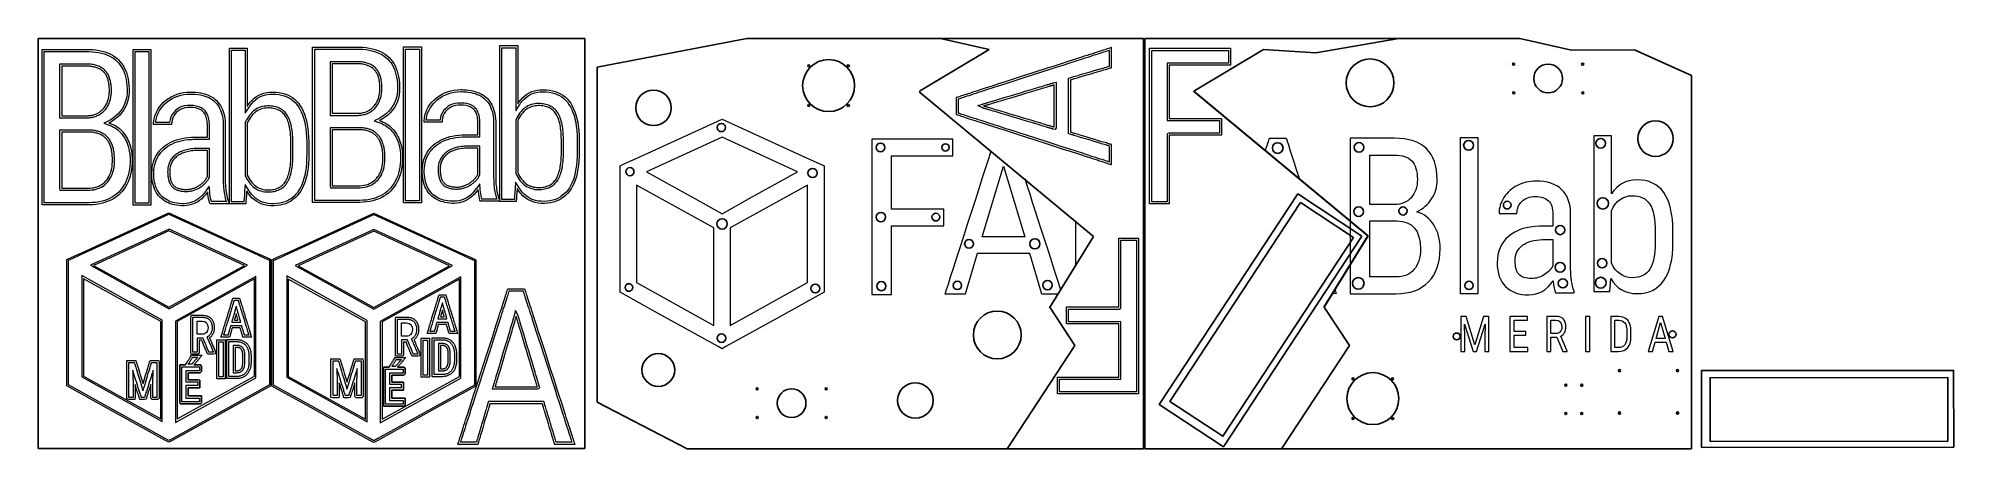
# Model space of a CAD drawing. Header units: inches. Extents: x 24 to 2828, y 12 to 613.
import ezdxf

# ---------------------------------------------------------------- set-up
doc = ezdxf.new("R2010")
doc.units = ezdxf.units.IN
doc.header["$MEASUREMENT"] = 0
doc.layers.add('Capa 1', color=7, linetype='Continuous', lineweight=0)

msp = doc.modelspace()

# ---------------------------------------------------------------- linework, layer by layer
for p, q in [((23.8, 12.5), (23.8, 612.5)), ((23.8, 612.5), (423.8, 612.5)), ((423.8, 612.5), (823.8, 612.5)), ((823.8, 612.5), (823.8, 12.5)), ((842.2, 570.5), (1061.4, 612.2)), ((1242.2, 612.2), (1061.4, 612.2)), ((1061.4, 612.2), (1642.2, 612.2)), ((1242.2, 612.2), (1442.2, 612.2)), ((1415.8, 596.4), (1313.9, 535.3)), ((1415.8, 596.4), (1344.8, 612.2)), ((1642.2, 612.2), (1642.2, 12.2)), ((1644.1, 12.2), (1644.1, 612.2)), ((1644.1, 612.2), (1844.1, 612.2)), ((1817.7, 596.4), (1715.8, 535.3)), ((1817.7, 596.4), (1894.2, 591.1)), ((1844.1, 612.2), (2044.1, 612.2)), ((1894.2, 591.1), (2015.9, 612.2)), ((2044.1, 612.2), (2193, 612.2)), ((2193, 612.2), (2268.7, 595.1)), ((2268.7, 595.1), (2360.8, 595.9)), ((2360.8, 595.9), (2444.1, 558.3)), ((842.2, 570.5), (842.2, 80.4)), ((1313.7, 534.4), (1568.9, 322.8)), ((1715.4, 535.3), (1970.5, 323.6)), ((1715.8, 535.3), (1971, 323.7)), ((2444.1, 558.3), (2444.1, 12.2)), ((1568.9, 322.8), (1504.5, 218.4)), ((1970.5, 323.6), (1906.2, 219.2)), ((1971, 323.7), (1906.6, 219.3)), ((1504.7, 219.2), (1541.5, 163.3)), ((1906.6, 219.3), (1943.4, 163.3)), ((1541.5, 163.3), (1442.2, 12.2)), ((1943.4, 163.3), (1844.1, 12.2)), ((842.2, 80.4), (973.7, 12.2)), ((823.8, 12.5), (23.8, 12.5)), ((973.7, 12.2), (1442.2, 12.2)), ((973.7, 12.2), (1642.2, 12.2)), ((1642.2, 12.2), (1442.2, 12.2)), ((2444.1, 12.2), (1644.1, 12.2)), ((1844.1, 12.2), (2044.1, 12.2)), ((2444.1, 12.2), (2044.1, 12.2))]:
    msp.add_line(p, q)
at = {"color": 4}
for p, q in [((230.9, 131.7), (230.9, 134.8)), ((230.9, 134.8), (234, 134.8)), ((230.9, 131.5), (230.9, 131.7)), ((230.9, 131.1), (230.9, 131.5)), ((230.9, 130.5), (230.9, 131.1)), ((230.9, 129.9), (230.9, 130.5)), ((230.9, 129.1), (230.9, 129.9)), ((230.9, 128.1), (230.9, 129.1)), ((230.9, 127.1), (230.9, 128.1)), ((230.9, 126), (230.9, 127.1)), ((230.9, 124.7), (230.9, 126)), ((230.9, 123.4), (230.9, 124.7)), ((230.9, 122), (230.9, 123.4)), ((230.9, 120.5), (230.9, 122)), ((230.9, 118.9), (230.9, 120.5)), ((230.9, 117.3), (230.9, 118.9)), ((230.9, 115.7), (230.9, 117.3)), ((230.9, 112.2), (230.9, 115.7)), ((230.9, 108.7), (230.9, 112.2)), ((234, 134.8), (234.1, 134.8)), ((234.1, 134.8), (234.3, 134.8)), ((234.3, 134.8), (234.6, 134.8)), ((234.6, 134.8), (234.9, 134.8)), ((234.9, 134.8), (235.3, 134.8)), ((235.3, 134.8), (235.8, 134.8)), ((235.8, 134.8), (236.3, 134.8)), ((236.3, 134.8), (236.9, 134.8)), ((236.9, 134.8), (237.5, 134.8)), ((237.5, 134.8), (238.9, 134.8)), ((238.9, 134.8), (239.3, 134.8)), ((243.8, 123.3), (243, 123.3)), ((243, 123.3), (243, 123.1)), ((243, 123.1), (243, 122.2)), ((243, 122.2), (243, 121.1)), ((243, 121.1), (243, 118.9)), ((243, 118.9), (243, 116.6)), ((243, 116.6), (243, 115.4)), ((243, 115.4), (243, 114.4)), ((243, 114.4), (243, 113.4)), ((243, 113.4), (243, 112.9)), ((243, 112.9), (244, 112.9)), ((245, 123.3), (243.8, 123.3)), ((244, 112.9), (245.1, 112.9)), ((246.3, 123.3), (245, 123.3)), ((245.1, 112.9), (246.2, 112.9)), ((246.2, 112.9), (248.6, 112.9)), ((249, 123.3), (246.3, 123.3)), ((248.6, 112.9), (251, 112.9)), ((251.7, 123.3), (249, 123.3)), ((251, 112.9), (252.2, 112.9)), ((251.6, 134.8), (252.7, 134.8)), ((253.1, 123.3), (251.7, 123.3)), ((252.2, 112.9), (253.2, 112.9)), ((252.7, 134.8), (254.2, 134.8)), ((254.3, 123.3), (253.1, 123.3)), ((253.2, 112.9), (254.2, 112.9)), ((254.2, 134.8), (255.7, 134.8)), ((254.2, 112.9), (255.1, 112.9)), ((255.5, 123.3), (254.3, 123.3)), ((255.1, 112.9), (255.9, 112.9)), ((256.6, 123.3), (255.5, 123.3)), ((255.7, 134.8), (256.3, 134.8)), ((255.9, 112.9), (256.5, 112.9)), ((256.3, 134.8), (257, 134.8)), ((256.5, 112.9), (256.9, 112.9)), ((257.6, 123.3), (256.6, 123.3)), ((256.9, 112.9), (257.1, 112.9)), ((257, 134.8), (257.5, 134.8)), ((257.1, 112.9), (257.3, 112.9)), ((257.3, 112.9), (260.2, 112.6)), ((257.5, 134.8), (258, 134.8)), ((258.4, 123.3), (257.6, 123.3)), ((258, 134.8), (258.5, 134.8)), ((258.8, 123.3), (258.4, 123.3)), ((258.5, 134.8), (258.9, 134.8)), ((259.1, 123.3), (258.8, 123.3)), ((258.9, 134.8), (259.2, 134.8)), ((259.3, 123.3), (259.1, 123.3)), ((259.2, 134.8), (259.4, 134.8)), ((259.5, 123.3), (259.3, 123.3)), ((259.4, 134.8), (259.6, 134.8)), ((259.6, 123.3), (259.5, 123.3)), ((259.6, 134.8), (260.8, 134.8)), ((261, 123.3), (259.6, 123.3)), ((260.2, 112.6), (260.2, 109.8)), ((260.8, 134.8), (262.7, 133.2)), ((262.7, 125.2), (261, 123.3)), ((262.7, 133.2), (262.7, 131.7)), ((262.7, 131.7), (262.7, 131.6)), ((262.7, 131.6), (262.7, 131.4)), ((262.7, 131.4), (262.7, 131.1)), ((262.7, 131.1), (262.7, 130.5)), ((262.7, 130.5), (262.7, 129.8)), ((262.7, 129.8), (262.7, 129.1)), ((262.7, 129.1), (262.7, 128.3)), ((262.7, 128.3), (262.7, 127.6)), ((262.7, 127.6), (262.7, 127)), ((262.7, 127), (262.7, 126.7)), ((262.7, 126.7), (262.7, 126.5)), ((262.7, 126.5), (262.7, 126.4)), ((262.7, 126.4), (262.7, 125.2)), ((529.1, 128.4), (529.1, 131.4)), ((529.1, 131.4), (532.1, 131.4)), ((529.1, 128.1), (529.1, 128.4)), ((529.1, 127.7), (529.1, 128.1)), ((529.1, 127.2), (529.1, 127.7)), ((529.1, 126.5), (529.1, 127.2)), ((529.1, 125.7), (529.1, 126.5)), ((529.1, 124.8), (529.1, 125.7)), ((529.1, 123.7), (529.1, 124.8)), ((529.1, 122.6), (529.1, 123.7)), ((529.1, 121.3), (529.1, 122.6)), ((529.1, 120), (529.1, 121.3)), ((529.1, 118.6), (529.1, 120)), ((529.1, 117.1), (529.1, 118.6)), ((529.1, 115.6), (529.1, 117.1)), ((529.1, 114), (529.1, 115.6)), ((529.1, 112.3), (529.1, 114)), ((529.1, 108.9), (529.1, 112.3)), ((532.1, 131.4), (532.2, 131.4)), ((532.2, 131.4), (532.4, 131.4)), ((532.4, 131.4), (532.7, 131.4)), ((532.7, 131.4), (533.1, 131.4)), ((533.1, 131.4), (533.5, 131.4)), ((533.5, 131.4), (533.9, 131.4)), ((533.9, 131.4), (534.5, 131.4)), ((534.5, 131.4), (535, 131.4)), ((535, 131.4), (535.7, 131.4)), ((535.7, 131.4), (537, 131.4)), ((537, 131.4), (537.4, 131.4)), ((542, 119.9), (541.2, 119.9)), ((541.2, 119.9), (541.2, 119.8)), ((541.2, 119.8), (541.2, 118.8)), ((541.2, 118.8), (541.2, 117.7)), ((541.2, 117.7), (541.2, 115.5)), ((541.2, 115.5), (541.2, 113.2)), ((541.2, 113.2), (541.2, 112.1)), ((543.1, 119.9), (542, 119.9)), ((544.4, 119.9), (543.1, 119.9)), ((547.1, 119.9), (544.4, 119.9)), ((549.8, 119.9), (547.1, 119.9)), ((549.7, 131.4), (550.8, 131.4)), ((551.2, 119.9), (549.8, 119.9)), ((550.8, 131.4), (552.4, 131.4)), ((552.5, 119.9), (551.2, 119.9)), ((552.4, 131.4), (553.8, 131.4)), ((553.7, 119.9), (552.5, 119.9)), ((554.8, 119.9), (553.7, 119.9)), ((553.8, 131.4), (554.5, 131.4)), ((554.5, 131.4), (555.1, 131.4)), ((555.7, 119.9), (554.8, 119.9)), ((555.1, 131.4), (555.6, 131.4)), ((555.6, 131.4), (556.2, 131.4)), ((556.6, 119.9), (555.7, 119.9)), ((556.2, 131.4), (556.6, 131.4)), ((556.6, 131.4), (557, 131.4)), ((556.9, 119.9), (556.6, 119.9)), ((557.2, 119.9), (556.9, 119.9)), ((557, 131.4), (557.3, 131.4)), ((557.4, 119.9), (557.2, 119.9)), ((557.3, 131.4), (557.6, 131.4)), ((557.6, 119.9), (557.4, 119.9)), ((557.6, 131.4), (557.7, 131.4)), ((557.8, 119.9), (557.6, 119.9)), ((557.7, 131.4), (558.9, 131.4)), ((559.2, 119.9), (557.8, 119.9)), ((558.9, 131.4), (560.8, 129.8)), ((560.8, 121.8), (559.2, 119.9)), ((560.8, 129.8), (560.8, 128.3)), ((560.8, 128.3), (560.8, 128.2)), ((560.8, 128.2), (560.8, 128)), ((560.8, 128), (560.8, 127.8)), ((560.8, 127.8), (560.8, 127.2)), ((560.8, 127.2), (560.8, 126.5)), ((560.8, 126.5), (560.8, 125.7)), ((560.8, 125.7), (560.8, 124.9)), ((560.8, 124.9), (560.8, 124.2)), ((560.8, 124.2), (560.8, 123.6)), ((560.8, 123.6), (560.8, 123.4)), ((560.8, 123.4), (560.8, 123.2)), ((560.8, 123.2), (560.8, 123)), ((560.8, 123), (560.8, 121.8)), ((230.9, 101.5), (230.9, 108.7)), ((230.9, 98.1), (230.9, 101.5)), ((230.9, 94.7), (230.9, 98.1)), ((230.9, 93.1), (230.9, 94.7)), ((230.9, 91.6), (230.9, 93.1)), ((230.9, 90.1), (230.9, 91.6)), ((230.9, 88.8), (230.9, 90.1)), ((230.9, 87.5), (230.9, 88.8)), ((230.9, 86.3), (230.9, 87.5)), ((230.9, 85.1), (230.9, 86.3)), ((230.9, 84.1), (230.9, 85.1)), ((230.9, 83.3), (230.9, 84.1)), ((243.7, 101.4), (243, 101.4)), ((243, 101.4), (243, 101.2)), ((243, 101.2), (243, 100.2)), ((243, 100.2), (243, 99)), ((243, 99), (243, 97.8)), ((243, 97.8), (243, 95.3)), ((243, 95.3), (243, 92.8)), ((243, 92.8), (243, 91.6)), ((243, 91.6), (243, 90.5)), ((243, 90.5), (243, 89.4)), ((243, 89.4), (243, 89.3)), ((243, 89.3), (243.2, 89.3)), ((243.2, 89.3), (244.3, 89.3)), ((244.7, 101.4), (243.7, 101.4)), ((244.3, 89.3), (245.5, 89.3)), ((245.9, 101.4), (244.7, 101.4)), ((245.5, 89.3), (246.8, 89.3)), ((247, 101.4), (245.9, 101.4)), ((246.8, 89.3), (248.2, 89.3)), ((249.4, 101.4), (247, 101.4)), ((248.2, 89.3), (251, 89.3)), ((251.8, 101.4), (249.4, 101.4)), ((251, 89.3), (253.7, 89.3)), ((252.9, 101.4), (251.8, 101.4)), ((253.9, 101.4), (252.9, 101.4)), ((253.7, 89.3), (255, 89.3)), ((254.8, 101.4), (253.9, 101.4)), ((255.6, 101.4), (254.8, 101.4)), ((255, 89.3), (256.2, 89.3)), ((256.3, 101.4), (255.6, 101.4)), ((256.2, 89.3), (257.3, 89.3)), ((256.8, 101.4), (256.3, 101.4)), ((257, 101.4), (256.8, 101.4)), ((257.1, 101.4), (257, 101.4)), ((257.2, 101.4), (257.1, 101.4)), ((260.2, 101.4), (257.2, 101.4)), ((257.3, 89.3), (258.2, 89.3)), ((258.2, 89.3), (259, 89.3)), ((259, 89.3), (259.3, 89.3)), ((259.3, 89.3), (259.5, 89.3)), ((259.5, 89.3), (259.8, 89.3)), ((259.8, 89.3), (259.9, 89.3)), ((259.9, 89.3), (260, 89.3)), ((260, 89.3), (263, 89.3)), ((260.2, 109.8), (260.2, 109.7)), ((260.2, 109.7), (260.2, 109.5)), ((260.2, 109.5), (260.2, 109)), ((260.2, 109), (260.2, 108.4)), ((260.2, 108.4), (260.2, 107.6)), ((260.2, 107.6), (260.2, 106.1)), ((260.2, 106.1), (260.2, 105.4)), ((260.2, 105.4), (260.2, 104.9)), ((260.2, 104.9), (260.2, 104.7)), ((260.2, 104.7), (260.2, 104.5)), ((260.2, 104.5), (260.2, 104.4)), ((260.2, 104.4), (260.2, 101.4)), ((263, 89.3), (263, 86.3)), ((263, 86.3), (263, 86.2)), ((263, 86.2), (263, 86)), ((263, 86), (263, 85.8)), ((263, 85.8), (263, 85.2)), ((263, 85.2), (263, 84.6)), ((263, 84.6), (263, 83)), ((529.1, 105.3), (529.1, 108.9)), ((529.1, 98.2), (529.1, 105.3)), ((529.1, 94.7), (529.1, 98.2)), ((529.1, 91.4), (529.1, 94.7)), ((529.1, 89.8), (529.1, 91.4)), ((529.1, 88.2), (529.1, 89.8)), ((529.1, 86.8), (529.1, 88.2)), ((529.1, 85.4), (529.1, 86.8)), ((529.1, 84.1), (529.1, 85.4)), ((541.2, 112.1), (541.2, 111)), ((541.2, 111), (541.2, 110)), ((541.2, 110), (541.2, 109.5)), ((541.2, 109.5), (542.2, 109.5)), ((541.8, 98), (541.2, 98)), ((541.2, 98), (541.2, 97.9)), ((541.2, 97.9), (541.2, 96.8)), ((541.2, 96.8), (541.2, 95.7)), ((541.2, 95.7), (541.2, 94.5)), ((541.2, 94.5), (541.2, 92)), ((541.2, 92), (541.2, 89.5)), ((541.2, 89.5), (541.2, 88.3)), ((541.2, 88.3), (541.2, 87.1)), ((541.2, 87.1), (541.2, 86.1)), ((541.2, 86.1), (541.2, 85.9)), ((541.2, 85.9), (541.3, 85.9)), ((541.3, 85.9), (542.4, 85.9)), ((542.9, 98), (541.8, 98)), ((542.2, 109.5), (543.2, 109.5)), ((542.4, 85.9), (543.6, 85.9)), ((544, 98), (542.9, 98)), ((543.2, 109.5), (544.4, 109.5)), ((543.6, 85.9), (544.9, 85.9)), ((545.2, 98), (544, 98)), ((544.4, 109.5), (546.8, 109.5)), ((544.9, 85.9), (546.3, 85.9)), ((547.6, 98), (545.2, 98)), ((546.3, 85.9), (549.1, 85.9)), ((546.8, 109.5), (549.1, 109.5)), ((549.9, 98), (547.6, 98)), ((549.1, 109.5), (550.3, 109.5)), ((549.1, 85.9), (551.8, 85.9)), ((551, 98), (549.9, 98)), ((550.3, 109.5), (551.4, 109.5)), ((552, 98), (551, 98)), ((551.4, 109.5), (552.4, 109.5)), ((551.8, 85.9), (553.1, 85.9)), ((553, 98), (552, 98)), ((552.4, 109.5), (553.2, 109.5)), ((553.8, 98), (553, 98)), ((553.1, 85.9), (554.3, 85.9)), ((553.2, 109.5), (554, 109.5)), ((554.4, 98), (553.8, 98)), ((554, 109.5), (554.6, 109.5)), ((554.3, 85.9), (555.4, 85.9)), ((554.9, 98), (554.4, 98)), ((554.6, 109.5), (555, 109.5)), ((555.1, 98), (554.9, 98)), ((555, 109.5), (555.2, 109.5)), ((555.2, 98), (555.1, 98)), ((555.2, 109.5), (555.4, 109.5)), ((555.3, 98), (555.2, 98)), ((558.3, 98), (555.3, 98)), ((555.4, 109.5), (558.3, 109.3)), ((555.4, 85.9), (556.3, 85.9)), ((556.3, 85.9), (557.1, 85.9)), ((557.1, 85.9), (557.4, 85.9)), ((557.4, 85.9), (557.7, 85.9)), ((557.7, 85.9), (557.9, 85.9)), ((557.9, 85.9), (558.1, 85.9)), ((558.1, 85.9), (558.1, 85.9)), ((558.1, 85.9), (561.2, 85.9)), ((558.3, 109.3), (558.3, 106.4)), ((558.3, 106.4), (558.3, 106.3)), ((558.3, 106.3), (558.3, 106.1)), ((558.3, 106.1), (558.3, 105.6)), ((558.3, 105.6), (558.3, 105)), ((558.3, 105), (558.3, 104.3)), ((558.3, 104.3), (558.3, 102.7)), ((558.3, 102.7), (558.3, 102.1)), ((558.3, 102.1), (558.3, 101.5)), ((558.3, 101.5), (558.3, 101.3)), ((558.3, 101.3), (558.3, 101.1)), ((558.3, 101.1), (558.3, 101)), ((558.3, 101), (558.3, 98)), ((561.2, 85.9), (561.2, 82.9)), ((230.9, 82.5), (230.9, 83.3)), ((230.9, 81.9), (230.9, 82.5)), ((230.9, 81.4), (230.9, 81.9)), ((230.9, 81), (230.9, 81.4)), ((230.9, 80.6), (230.9, 81)), ((231.3, 77.8), (230.9, 80.6)), ((234, 77.8), (231.3, 77.8)), ((234.2, 77.8), (234, 77.8)), ((234.4, 77.8), (234.2, 77.8)), ((234.7, 77.8), (234.4, 77.8)), ((235.1, 77.8), (234.7, 77.8)), ((235.5, 77.8), (235.1, 77.8)), ((236, 77.8), (235.5, 77.8)), ((236.5, 77.8), (236, 77.8)), ((237.1, 77.8), (236.5, 77.8)), ((238.5, 77.8), (237.1, 77.8)), ((240, 77.8), (238.5, 77.8)), ((241.6, 77.8), (240, 77.8)), ((243.4, 77.8), (241.6, 77.8)), ((247, 77.8), (243.4, 77.8)), ((250.6, 77.8), (247, 77.8)), ((252.4, 77.8), (250.6, 77.8)), ((254, 77.8), (252.4, 77.8)), ((255.5, 77.8), (254, 77.8)), ((256.8, 77.8), (255.5, 77.8)), ((257.4, 77.8), (256.8, 77.8)), ((258, 77.8), (257.4, 77.8)), ((258.5, 77.8), (258, 77.8)), ((258.9, 77.8), (258.5, 77.8)), ((259.3, 77.8), (258.9, 77.8)), ((259.6, 77.8), (259.3, 77.8)), ((259.8, 77.8), (259.6, 77.8)), ((260, 77.8), (259.8, 77.8)), ((261.1, 77.8), (260, 77.8)), ((263, 79.4), (261.1, 77.8)), ((263, 83), (263, 82.3)), ((263, 82.3), (263, 81.7)), ((263, 81.7), (263, 81.2)), ((263, 81.2), (263, 81)), ((263, 81), (263, 80.9)), ((263, 80.9), (263, 79.4)), ((529.1, 82.9), (529.1, 84.1)), ((529.1, 81.8), (529.1, 82.9)), ((529.1, 80.8), (529.1, 81.8)), ((529.1, 79.9), (529.1, 80.8)), ((529.1, 79.1), (529.1, 79.9)), ((529.1, 78.5), (529.1, 79.1)), ((529.1, 78), (529.1, 78.5)), ((529.1, 77.7), (529.1, 78)), ((529.1, 77.3), (529.1, 77.7)), ((529.4, 74.4), (529.1, 77.3)), ((532.2, 74.4), (529.4, 74.4)), ((532.3, 74.4), (532.2, 74.4)), ((532.5, 74.4), (532.3, 74.4)), ((532.8, 74.4), (532.5, 74.4)), ((533.2, 74.4), (532.8, 74.4)), ((533.6, 74.4), (533.2, 74.4)), ((534.1, 74.4), (533.6, 74.4)), ((534.7, 74.4), (534.1, 74.4)), ((535.3, 74.4), (534.7, 74.4)), ((536.6, 74.4), (535.3, 74.4)), ((538.1, 74.4), (536.6, 74.4)), ((539.8, 74.4), (538.1, 74.4)), ((541.5, 74.4), (539.8, 74.4)), ((545.1, 74.4), (541.5, 74.4)), ((548.8, 74.4), (545.1, 74.4)), ((550.5, 74.4), (548.8, 74.4)), ((552.1, 74.4), (550.5, 74.4)), ((553.6, 74.4), (552.1, 74.4)), ((555, 74.4), (553.6, 74.4)), ((555.6, 74.4), (555, 74.4)), ((556.1, 74.4), (555.6, 74.4)), ((556.6, 74.4), (556.1, 74.4)), ((557.1, 74.4), (556.6, 74.4)), ((557.4, 74.4), (557.1, 74.4)), ((557.7, 74.4), (557.4, 74.4)), ((558, 74.4), (557.7, 74.4)), ((558.1, 74.4), (558, 74.4)), ((559.3, 74.4), (558.1, 74.4)), ((561.2, 76), (559.3, 74.4)), ((561.2, 82.9), (561.2, 82.8)), ((561.2, 82.8), (561.2, 82.6)), ((561.2, 82.6), (561.2, 82.4)), ((561.2, 82.4), (561.2, 81.9)), ((561.2, 81.9), (561.2, 81.2)), ((561.2, 81.2), (561.2, 79.7)), ((561.2, 79.7), (561.2, 78.9)), ((561.2, 78.9), (561.2, 78.3)), ((561.2, 78.3), (561.2, 77.8)), ((561.2, 77.8), (561.2, 77.6)), ((561.2, 77.6), (561.2, 77.5)), ((561.2, 77.5), (561.2, 76))]:
    msp.add_line(p, q, dxfattribs=at)
for points in [[(1961.8, 323.1), (1759, 14.9), (1665, 76.8), (1867.9, 385)], [(1949.6, 321), (1758.3, 30.3), (1680.7, 81.4), (1872, 372.1)], [(2828.2, 14.3), (2459.2, 13.9), (2459.1, 126.4), (2828.1, 126.8)], [(2819.7, 23.3), (2471.7, 22.9), (2471.6, 115.9), (2819.6, 116.3)]]:
    msp.add_lwpolyline(points, close=True)
at = {"color": 3}
for centre, radius in [((1180.9, 543.4), 38), ((1151.9, 572.4), 1.5), ((1209.8, 572.3), 1.5), ((1973.7, 547.4), 35), ((2183.9, 574.8), 1.5), ((2234.5, 553.8), 21), ((2285, 574.7), 1.5), ((924.5, 510.8), 26), ((2184, 532.9), 1.5), ((2285.1, 532.9), 1.5), ((1151.9, 514.4), 1.5), ((1209.8, 514.4), 1.5), ((2391.6, 465.8), 26), ((1427.9, 178.6), 35), ((931.6, 127.3), 24), ((1977.8, 85.4), 38), ((1948.8, 114.3), 1.5), ((2006.7, 114.3), 1.5), ((2339, 126.4), 1.5), ((2423.9, 126.4), 1.5), ((1076.2, 99.7), 1.5), ((1126.8, 78.7), 21), ((1177.3, 99.6), 1.5), ((1308, 82.7), 26), ((2260.3, 105), 1.5), ((2283.6, 104.9), 1.5), ((1076.3, 57.8), 1.5), ((1177.4, 57.8), 1.5), ((1948.8, 56.4), 1.5), ((2006.8, 56.4), 1.5), ((2260.2, 63.5), 1.5), ((2283.6, 63.5), 1.5), ((2339, 64.4), 1.5), ((2424, 64.4), 1.5)]:
    msp.add_circle(centre, radius, dxfattribs=at)
for centre, radius in [((1024, 482), 6.02), ((1257, 453), 6.32), ((1352, 453), 5.32), ((1838.5, 452), 7.78), ((1957.5, 453), 6.95), ((2118, 456), 7.28), ((2311.5, 459), 7.07), ((890, 417.5), 6), ((1157.5, 415.5), 6.8), ((1957, 359), 6.96), ((2022, 360), 6.04), ((2174.5, 368.5), 5.66), ((2314.5, 371), 8.32), ((1025, 341), 7.65), ((1257.5, 351), 6.8), ((1338, 351), 5.7), ((2252, 332), 6.73), ((1386.5, 312), 6.36), ((1483, 312), 7.43), ((2252, 277.5), 7.21), ((2313.5, 283.5), 6.73), ((888.5, 248), 5.59), ((1161.5, 246.5), 6.4), ((1258, 250), 6.67), ((1369.5, 251), 6.1), ((1501.5, 251.5), 6.96), ((1956.5, 254), 8.5), ((2118.5, 251), 6.04), ((2256, 254), 6.73), ((2311.5, 255), 7.91), ((1024, 174), 6.26), ((2100.5, 176.5), 4.92), ((2416.5, 179.5), 5.15)]:
    msp.add_circle(centre, radius)
at = {"layer": 'Capa 1', "color": 6}
for points in [[(29.5, 368.8), (29.5, 368.9), (29.5, 369.2), (29.5, 369.5), (29.5, 370.1), (29.5, 370.7), (29.5, 371.6), (29.5, 373.6), (29.5, 376.2), (29.5, 379.2), (29.5, 382.7), (29.5, 386.7), (29.5, 391.1), (29.5, 395.8), (29.5, 401), (29.5, 406.4), (29.5, 412.2), (29.5, 418.2), (29.5, 424.5), (29.5, 431), (29.5, 437.7), (29.5, 444.6), (29.5, 458.7), (29.5, 473.3), (29.5, 487.9), (29.5, 502.5), (29.5, 516.8), (29.5, 523.7), (29.5, 530.5), (29.5, 537.1), (29.5, 543.6), (29.5, 549.7), (29.5, 555.6), (29.5, 561.3), (29.5, 566.6), (29.5, 571.5), (29.5, 576.1), (29.5, 580.3), (29.5, 584.1), (29.5, 587.4), (29.5, 590.2), (29.5, 592.5), (29.5, 594.3), (29.5, 595), (29.5, 595.6), (29.5, 596), (29.5, 596.2), (29.5, 596.3), (29.7, 596.3), (30, 596.3), (30.5, 596.3), (31.2, 596.3), (32, 596.3), (34, 596.3), (36.4, 596.3), (39.3, 596.3), (42.6, 596.3), (46.2, 596.3), (50, 596.3), (58.1, 596.3), (66.5, 596.3), (74.5, 596.3), (78.3, 596.3), (81.8, 596.3), (85, 596.3), (87.9, 596.3), (90.3, 596.3), (92.2, 596.3), (92.9, 596.3), (93.5, 596.3), (94, 596.3), (94.2, 596.3), (94.3, 596.3), (94.5, 596.3), (94.9, 596.3), (95.5, 596.3), (98.2, 596.2), (103.2, 596), (108.1, 595.5), (112.7, 594.8), (117.1, 593.8), (121.2, 592.6), (125.1, 591.2), (128.8, 589.6), (132.3, 587.8), (135.6, 585.7), (138.6, 583.4), (141.4, 580.9), (143.9, 578.2), (146.3, 575.2), (148.4, 572), (150.2, 568.6), (151.9, 565), (153.3, 561.1), (154.4, 557.1), (155.4, 552.8), (156.1, 548.2), (156.5, 543.5), (156.8, 538.5), (156.8, 535.9), (156.8, 535.5), (156.8, 535.1), (156.8, 534.5), (156.7, 531.8), (156.1, 526.6), (155.1, 521.6), (153.6, 516.8), (151.6, 512.3), (149.1, 508), (146.2, 503.9), (143, 500.2), (139.5, 496.8), (135.6, 493.7), (131.4, 490.9), (129.2, 489.6), (128, 489), (127.5, 488.7), (127.3, 488.7), (127.4, 488.6), (127.8, 488.5), (130.4, 487.6), (132.9, 486.6), (135.4, 485.4), (137.7, 484), (139.9, 482.5), (142.1, 480.9), (144.1, 479.1), (146.1, 477.2), (147.9, 475.1), (149.7, 472.9), (151.3, 470.6), (152.9, 468.1), (154.3, 465.5), (155.6, 462.8), (156.8, 460.1), (157.8, 457.2), (158.7, 454.3), (159.4, 451.2), (160.1, 448.1), (160.6, 444.9), (160.9, 441.6), (161.1, 438.2), (161.2, 434.8), (161.2, 434.3), (161.2, 433.6), (161.2, 432.3), (161.1, 429.8), (160.7, 424.8), (160.1, 420), (159.3, 415.4), (158.2, 411), (156.9, 406.7), (155.3, 402.7), (153.4, 398.9), (151.4, 395.3), (149, 391.8), (146.4, 388.6), (143.6, 385.5), (140.6, 382.7), (137.3, 380.2), (133.8, 377.9), (130.1, 375.9), (126.2, 374.1), (122.1, 372.6), (117.8, 371.3), (113.3, 370.3), (108.6, 369.6), (103.6, 369.1), (98.4, 368.9), (97.1, 368.8), (96.5, 368.8), (96.5, 368.8), (96.3, 368.8), (95.9, 368.8), (95.4, 368.8), (94.7, 368.8), (93.9, 368.8), (92.9, 368.8), (90.6, 368.8), (87.8, 368.8), (84.5, 368.8), (81, 368.8), (77.1, 368.8), (73.1, 368.8), (64.6, 368.8), (56, 368.8), (51.8, 368.8), (47.8, 368.8), (44, 368.8), (40.6, 368.8), (37.5, 368.8), (34.8, 368.8), (32.6, 368.8), (31.7, 368.8), (30.9, 368.8), (30.3, 368.8), (29.9, 368.8), (29.6, 368.8), (29.5, 368.8)], [(419.8, 443), (419.7, 436.1), (419.4, 429.6), (418.8, 423.3), (417.9, 417.4), (416.9, 411.9), (415.6, 406.6), (414, 401.7), (412.2, 397.1), (410.2, 392.9), (408, 388.9), (405.5, 385.3), (402.8, 382), (399.8, 379.1), (396.7, 376.5), (393.4, 374.2), (389.8, 372.2), (386, 370.6), (382, 369.3), (377.8, 368.4), (373.4, 367.8), (368.8, 367.5), (364, 367.6), (359.5, 368), (355.2, 368.9), (351.1, 370.1), (347.3, 371.7), (343.7, 373.7), (340.3, 376.1), (337.1, 378.8), (334.1, 382), (331.4, 385.5), (328.9, 389.4), (328.9, 389.3), (328.9, 389), (328.8, 388.4), (328.8, 387.7), (328.7, 385.8), (328.5, 383.4), (328.1, 378.2), (327.9, 375.6), (327.8, 373.4), (327.7, 372.5), (327.7, 371.7), (327.6, 371.1), (327.6, 370.7), (327.6, 370.5), (327.5, 370.4), (327.2, 370.4), (326.5, 370.4), (325.7, 370.4), (324.6, 370.4), (323.4, 370.4), (322, 370.4), (319, 370.4), (315.6, 370.4), (312.3, 370.4), (309.2, 370.4), (307.9, 370.4), (306.6, 370.4), (305.6, 370.4), (304.7, 370.4), (304.1, 370.4), (303.8, 370.4), (303.7, 370.4), (303.7, 370.5), (303.7, 370.6), (303.7, 370.9), (303.7, 371.5), (303.7, 372.2), (303.7, 373), (303.7, 374), (303.7, 375.2), (303.7, 376.5), (303.7, 378), (303.7, 379.7), (303.7, 381.4), (303.7, 385.4), (303.7, 389.9), (303.7, 394.8), (303.7, 400.2), (303.7, 406), (303.7, 412.2), (303.7, 418.8), (303.7, 425.6), (303.7, 432.7), (303.7, 440), (303.7, 447.6), (303.7, 463.1), (303.7, 495), (303.7, 510.8), (303.7, 518.6), (303.7, 526.2), (303.7, 533.6), (303.7, 540.8), (303.7, 547.7), (303.7, 554.3), (303.7, 560.6), (303.7, 566.6), (303.7, 572.1), (303.7, 577.2), (303.7, 581.9), (303.7, 586), (303.7, 589.6), (303.7, 591.2), (303.7, 592.6), (303.7, 593.9), (303.7, 595), (303.7, 596), (303.7, 596.8), (303.7, 597.4), (303.7, 597.9), (303.7, 598.2), (303.7, 598.3), (303.9, 598.3), (304.3, 598.3), (305.1, 598.3), (306.1, 598.3), (307.3, 598.3), (308.7, 598.3), (312, 598.3), (319.2, 598.3), (322.7, 598.3), (324.3, 598.3), (325.7, 598.3), (327, 598.3), (328.1, 598.3), (328.9, 598.3), (329.5, 598.3), (329.8, 598.3), (329.8, 598.2), (329.8, 598), (329.8, 597.5), (329.8, 596.8), (329.8, 595.8), (329.8, 594.6), (329.8, 593.2), (329.8, 591.6), (329.8, 589.8), (329.8, 587.8), (329.8, 585.7), (329.8, 583.5), (329.8, 578.6), (329.8, 573.2), (329.8, 567.6), (329.8, 555.8), (329.8, 544), (329.8, 538.3), (329.8, 533), (329.8, 528.1), (329.8, 525.8), (329.8, 523.7), (329.8, 521.7), (329.8, 519.9), (329.8, 518.3), (329.8, 516.9), (329.8, 515.7), (329.8, 514.8), (329.8, 514), (329.8, 513.5), (329.8, 513.3), (329.8, 513.3), (329.9, 513.4), (330.2, 513.9), (331.5, 515.8), (334.1, 519.2), (337, 522.3), (340, 525), (343.2, 527.4), (346.7, 529.4), (350.3, 531), (354.2, 532.3), (358.2, 533.2), (362.4, 533.7), (366.9, 533.9), (371.7, 533.7), (376.3, 533.2), (380.7, 532.4), (384.8, 531.3), (388.7, 529.8), (392.4, 528), (395.8, 525.8), (399.1, 523.4), (402, 520.6), (404.8, 517.5), (407.3, 514), (409.6, 510.2), (411.6, 506.1), (413.5, 501.7), (415, 496.9), (416.4, 491.8), (417.6, 486.3), (418.5, 480.5), (419.1, 474.4), (419.6, 468), (419.8, 461.2), (419.8, 459.4), (419.8, 459), (419.8, 458.8), (419.8, 458.8), (419.8, 458.8), (419.8, 458.7), (419.8, 458.3), (419.8, 457.8), (419.8, 456.4), (419.8, 454.5), (419.8, 452.4), (419.8, 448), (419.8, 446), (419.8, 444.4), (419.8, 443.8), (419.8, 443.4), (419.8, 443.1), (419.8, 443)], [(425.5, 372.3), (425.5, 372.4), (425.5, 372.7), (425.5, 373), (425.5, 373.6), (425.5, 374.2), (425.5, 375.1), (425.5, 377.1), (425.5, 379.7), (425.5, 382.7), (425.5, 386.2), (425.5, 390.2), (425.5, 394.6), (425.5, 399.3), (425.5, 404.5), (425.5, 409.9), (425.5, 415.7), (425.5, 421.7), (425.5, 428), (425.5, 434.5), (425.5, 441.2), (425.5, 448.1), (425.5, 462.2), (425.5, 476.8), (425.5, 491.4), (425.5, 506), (425.5, 520.3), (425.5, 527.2), (425.5, 534), (425.5, 540.6), (425.5, 547.1), (425.5, 553.2), (425.5, 559.1), (425.5, 564.8), (425.5, 570.1), (425.5, 575), (425.5, 579.6), (425.5, 583.8), (425.5, 587.6), (425.5, 590.9), (425.5, 593.7), (425.5, 596), (425.5, 597.8), (425.5, 598.5), (425.5, 599.1), (425.5, 599.5), (425.5, 599.7), (425.5, 599.8), (425.7, 599.8), (426, 599.8), (426.5, 599.8), (427.2, 599.8), (428, 599.8), (430, 599.8), (432.4, 599.8), (435.3, 599.8), (438.6, 599.8), (442.2, 599.8), (446, 599.8), (454.1, 599.8), (462.5, 599.8), (470.5, 599.8), (474.3, 599.8), (477.8, 599.8), (481, 599.8), (483.9, 599.8), (486.3, 599.8), (488.2, 599.8), (488.9, 599.8), (489.5, 599.8), (490, 599.8), (490.2, 599.8), (490.3, 599.8), (490.5, 599.8), (490.9, 599.8), (491.5, 599.8), (494.2, 599.7), (499.2, 599.5), (504.1, 599), (508.7, 598.3), (513.1, 597.3), (517.2, 596.1), (521.1, 594.7), (524.8, 593.1), (528.3, 591.3), (531.6, 589.2), (534.6, 586.9), (537.4, 584.4), (539.9, 581.7), (542.3, 578.7), (544.4, 575.5), (546.2, 572.1), (547.9, 568.5), (549.3, 564.6), (550.4, 560.6), (551.4, 556.3), (552.1, 551.7), (552.5, 547), (552.8, 542), (552.8, 539.4), (552.8, 539), (552.8, 538.6), (552.8, 538), (552.7, 535.3), (552.1, 530.1), (551.1, 525.1), (549.6, 520.3), (547.6, 515.8), (545.1, 511.5), (542.2, 507.4), (539, 503.7), (535.5, 500.3), (531.6, 497.2), (527.4, 494.4), (525.2, 493.1), (524, 492.5), (523.5, 492.2), (523.3, 492.2), (523.4, 492.1), (523.8, 492), (526.4, 491.1), (528.9, 490.1), (531.4, 488.9), (533.7, 487.5), (535.9, 486), (538.1, 484.4), (540.1, 482.6), (542.1, 480.7), (543.9, 478.6), (545.7, 476.4), (547.3, 474.1), (548.9, 471.6), (550.3, 469), (551.6, 466.3), (552.8, 463.6), (553.8, 460.7), (554.7, 457.8), (555.4, 454.7), (556.1, 451.6), (556.6, 448.4), (556.9, 445.1), (557.1, 441.7), (557.2, 438.3), (557.2, 437.8), (557.2, 437.1), (557.2, 435.8), (557.1, 433.3), (556.7, 428.3), (556.1, 423.5), (555.3, 418.9), (554.2, 414.5), (552.9, 410.2), (551.3, 406.2), (549.4, 402.4), (547.4, 398.8), (545, 395.3), (542.4, 392.1), (539.6, 389), (536.6, 386.2), (533.3, 383.7), (529.8, 381.4), (526.1, 379.4), (522.2, 377.6), (518.1, 376.1), (513.8, 374.8), (509.3, 373.8), (504.6, 373.1), (499.6, 372.6), (494.4, 372.4), (493.1, 372.3), (492.5, 372.3), (492.5, 372.3), (492.3, 372.3), (491.9, 372.3), (491.4, 372.3), (490.7, 372.3), (489.9, 372.3), (488.9, 372.3), (486.6, 372.3), (483.8, 372.3), (480.5, 372.3), (477, 372.3), (473.1, 372.3), (469.1, 372.3), (460.6, 372.3), (452, 372.3), (447.8, 372.3), (443.8, 372.3), (440, 372.3), (436.6, 372.3), (433.5, 372.3), (430.8, 372.3), (428.6, 372.3), (427.7, 372.3), (426.9, 372.3), (426.3, 372.3), (425.9, 372.3), (425.6, 372.3), (425.5, 372.3)], [(815.8, 446.5), (815.7, 439.6), (815.4, 433.1), (814.8, 426.8), (813.9, 420.9), (812.9, 415.4), (811.6, 410.1), (810, 405.2), (808.2, 400.6), (806.2, 396.4), (804, 392.4), (801.5, 388.8), (798.8, 385.5), (795.8, 382.6), (792.7, 380), (789.4, 377.7), (785.8, 375.7), (782, 374.1), (778, 372.8), (773.8, 371.9), (769.4, 371.3), (764.8, 371), (760, 371.1), (755.5, 371.5), (751.2, 372.4), (747.1, 373.6), (743.3, 375.2), (739.7, 377.2), (736.3, 379.6), (733.1, 382.3), (730.1, 385.5), (727.4, 389), (724.9, 392.9), (724.9, 392.8), (724.9, 392.5), (724.8, 391.9), (724.8, 391.2), (724.7, 389.3), (724.5, 386.9), (724.1, 381.7), (723.9, 379.1), (723.8, 376.9), (723.7, 376), (723.7, 375.2), (723.6, 374.6), (723.6, 374.2), (723.6, 374), (723.5, 373.9), (723.2, 373.9), (722.5, 373.9), (721.7, 373.9), (720.6, 373.9), (719.4, 373.9), (718, 373.9), (715, 373.9), (711.6, 373.9), (708.3, 373.9), (705.2, 373.9), (703.9, 373.9), (702.6, 373.9), (701.6, 373.9), (700.7, 373.9), (700.1, 373.9), (699.8, 373.9), (699.7, 373.9), (699.7, 374), (699.7, 374.1), (699.7, 374.4), (699.7, 375), (699.7, 375.7), (699.7, 376.5), (699.7, 377.5), (699.7, 378.7), (699.7, 380), (699.7, 381.5), (699.7, 383.2), (699.7, 384.9), (699.7, 388.9), (699.7, 393.4), (699.7, 398.3), (699.7, 403.7), (699.7, 409.5), (699.7, 415.7), (699.7, 422.3), (699.7, 429.1), (699.7, 436.2), (699.7, 443.5), (699.7, 451.1), (699.7, 466.6), (699.7, 498.5), (699.7, 514.3), (699.7, 522.1), (699.7, 529.7), (699.7, 537.1), (699.7, 544.3), (699.7, 551.2), (699.7, 557.8), (699.7, 564.1), (699.7, 570.1), (699.7, 575.6), (699.7, 580.7), (699.7, 585.4), (699.7, 589.5), (699.7, 593.1), (699.7, 594.7), (699.7, 596.1), (699.7, 597.4), (699.7, 598.5), (699.7, 599.5), (699.7, 600.3), (699.7, 600.9), (699.7, 601.4), (699.7, 601.7), (699.7, 601.8), (699.9, 601.8), (700.3, 601.8), (701.1, 601.8), (702.1, 601.8), (703.3, 601.8), (704.7, 601.8), (708, 601.8), (715.2, 601.8), (718.7, 601.8), (720.3, 601.8), (721.7, 601.8), (723, 601.8), (724.1, 601.8), (724.9, 601.8), (725.5, 601.8), (725.8, 601.8), (725.8, 601.7), (725.8, 601.5), (725.8, 601), (725.8, 600.3), (725.8, 599.3), (725.8, 598.1), (725.8, 596.7), (725.8, 595.1), (725.8, 593.3), (725.8, 591.3), (725.8, 589.2), (725.8, 587), (725.8, 582.1), (725.8, 576.7), (725.8, 571.1), (725.8, 559.3), (725.8, 547.5), (725.8, 541.8), (725.8, 536.5), (725.8, 531.6), (725.8, 529.3), (725.8, 527.2), (725.8, 525.2), (725.8, 523.4), (725.8, 521.8), (725.8, 520.4), (725.8, 519.2), (725.8, 518.3), (725.8, 517.5), (725.8, 517), (725.8, 516.8), (725.8, 516.8), (725.9, 516.9), (726.2, 517.4), (727.5, 519.3), (730.1, 522.7), (733, 525.8), (736, 528.5), (739.2, 530.9), (742.7, 532.9), (746.3, 534.5), (750.2, 535.8), (754.2, 536.7), (758.4, 537.2), (762.9, 537.4), (767.7, 537.2), (772.3, 536.7), (776.7, 535.9), (780.8, 534.8), (784.7, 533.3), (788.4, 531.5), (791.8, 529.3), (795.1, 526.9), (798, 524.1), (800.8, 521), (803.3, 517.5), (805.6, 513.7), (807.6, 509.6), (809.5, 505.2), (811, 500.4), (812.4, 495.3), (813.6, 489.8), (814.5, 484), (815.1, 477.9), (815.6, 471.5), (815.8, 464.7), (815.8, 462.9), (815.8, 462.5), (815.8, 462.3), (815.8, 462.3), (815.8, 462.3), (815.8, 462.2), (815.8, 461.8), (815.8, 461.3), (815.8, 459.9), (815.8, 458), (815.8, 455.9), (815.8, 451.5), (815.8, 449.5), (815.8, 447.9), (815.8, 447.3), (815.8, 446.9), (815.8, 446.6), (815.8, 446.5)], [(1532.4, 472.9), (1532.4, 475.3), (1532.4, 476), (1532.4, 477), (1532.4, 478.4), (1532.4, 480.2), (1532.4, 482.2), (1532.4, 484.5), (1532.4, 487.1), (1532.4, 489.9), (1532.4, 492.9), (1532.4, 499.4), (1532.4, 506.4), (1532.4, 513.5), (1532.4, 520.7), (1532.4, 527.7), (1532.4, 534.2), (1532.4, 537.2), (1532.4, 540), (1532.4, 542.6), (1532.4, 544.9), (1532.4, 546.9), (1532.4, 548.7), (1532.4, 550.1), (1532.4, 551.1), (1532.4, 551.8), (1532.4, 554.2), (1534.8, 554.9), (1535.3, 555.1), (1536.1, 555.3), (1537.1, 555.6), (1538.5, 556), (1540.1, 556.5), (1541.9, 557), (1543.9, 557.6), (1546.1, 558.3), (1548.4, 558.9), (1553.4, 560.4), (1558.8, 562), (1564.3, 563.7), (1569.9, 565.3), (1575.3, 566.9), (1580.3, 568.4), (1582.6, 569.1), (1584.8, 569.7), (1586.8, 570.3), (1588.6, 570.9), (1590.2, 571.3), (1591.5, 571.7), (1592, 571.9), (1592, 572.3), (1592, 574.2), (1592, 576.4), (1592, 578.9), (1592, 584.3), (1592, 589.7), (1592, 592.2), (1592, 594.4), (1592, 594.9), (1591.9, 594.9), (1590.3, 594.3), (1588.3, 593.7), (1586.1, 593), (1583.6, 592.2), (1581, 591.3), (1578, 590.4), (1574.9, 589.4), (1571.5, 588.3), (1568, 587.2), (1564.3, 586), (1560.3, 584.7), (1556.3, 583.4), (1552, 582), (1543.1, 579.2), (1533.7, 576.1), (1523.9, 573), (1513.8, 569.7), (1503.4, 566.3), (1482.1, 559.5), (1460.9, 552.7), (1450.5, 549.3), (1440.4, 546.1), (1430.6, 542.9), (1421.2, 539.9), (1412.3, 537), (1408, 535.6), (1404, 534.3), (1400, 533.1), (1396.3, 531.9), (1392.8, 530.7), (1389.4, 529.6), (1386.3, 528.6), (1383.3, 527.7), (1380.6, 526.8), (1378.2, 526), (1376, 525.3), (1374, 524.7), (1372.4, 524.1), (1371, 523.7), (1370.5, 523.5), (1370.5, 523.5), (1370.5, 521.9), (1370.5, 520), (1370.5, 518), (1370.5, 513.5), (1370.5, 509), (1370.5, 506.9), (1370.5, 505), (1370.5, 503.5), (1370.5, 503.4), (1371, 503.2), (1372.4, 502.8), (1374, 502.2), (1376, 501.6), (1378.2, 500.9), (1380.7, 500.1), (1383.3, 499.2), (1386.3, 498.3), (1389.4, 497.3), (1392.8, 496.2), (1396.3, 495.1), (1400, 493.9), (1404, 492.6), (1408, 491.3), (1412.3, 489.9), (1421.2, 487), (1430.6, 484), (1440.4, 480.8), (1450.5, 477.6), (1460.9, 474.2), (1482.2, 467.3), (1503.4, 460.5), (1513.8, 457.1), (1523.9, 453.9), (1533.7, 450.7), (1543.1, 447.7), (1552, 444.8), (1556.3, 443.4), (1560.3, 442.1), (1564.3, 440.8), (1568, 439.6), (1571.5, 438.5), (1574.9, 437.4), (1578, 436.4), (1581, 435.5), (1583.7, 434.6), (1586.1, 433.8), (1588.3, 433.1), (1590.3, 432.5), (1591.9, 431.9), (1592, 431.9), (1592, 432.4), (1592, 434.6), (1592, 437.1), (1592, 442.5), (1592, 447.9), (1592, 450.3), (1592, 452.6), (1592, 454.4), (1592, 454.9), (1591.5, 455), (1590.2, 455.5), (1588.6, 455.9), (1586.8, 456.5), (1584.8, 457.1), (1582.6, 457.7), (1580.3, 458.4), (1575.3, 460), (1569.9, 461.6), (1564.3, 463.3), (1558.8, 464.9), (1553.4, 466.6), (1548.4, 468.1), (1546, 468.8), (1543.9, 469.4), (1541.9, 470), (1540.1, 470.6), (1538.5, 471.1), (1537.1, 471.5), (1536, 471.8), (1535.2, 472), (1534.7, 472.2)], [(275.3, 370.6), (274.5, 372.5), (273.8, 375), (273.2, 377.8), (272.6, 381.1), (272.2, 384.7), (272, 386.7), (271.9, 387.8), (271.9, 388), (271.6, 387.7), (271, 386.8), (268.5, 383.5), (265.9, 380.6), (263.2, 377.9), (260.3, 375.6), (257.4, 373.5), (254.3, 371.8), (251.1, 370.3), (247.8, 369.2), (244.4, 368.4), (240.9, 367.8), (237.3, 367.6), (233.6, 367.6), (230, 367.9), (226.6, 368.3), (223.3, 368.8), (220.1, 369.6), (217.1, 370.5), (214.3, 371.7), (211.5, 373), (208.9, 374.5), (206.5, 376.1), (204.2, 378), (202, 380), (200, 382.2), (198.2, 384.5), (196.6, 387), (195.1, 389.7), (193.9, 392.4), (192.8, 395.4), (191.9, 398.5), (191.1, 401.7), (190.6, 405.1), (190.2, 408.6), (190, 412.2), (190, 414.1), (190, 416.2), (190.3, 420.3), (190.7, 424.2), (191.5, 427.9), (192.4, 431.6), (193.6, 435), (195.1, 438.4), (196.8, 441.5), (198.8, 444.5), (201, 447.4), (203.4, 450.1), (206.1, 452.7), (209, 455.1), (212.1, 457.3), (215.4, 459.3), (218.8, 461.1), (222.5, 462.7), (226.3, 464), (230.3, 465.2), (234.5, 466.1), (238.9, 466.9), (243.4, 467.4), (248.1, 467.7), (250.6, 467.8), (251.8, 467.8), (252.1, 467.8), (252.1, 467.8), (252.2, 467.8), (252.3, 467.8), (252.7, 467.8), (253.2, 467.8), (253.9, 467.8), (255.7, 467.8), (257.8, 467.8), (262.7, 467.8), (265.1, 467.8), (267.3, 467.8), (269.2, 467.8), (270, 467.8), (270.6, 467.8), (271.1, 467.8), (271.3, 467.8), (271.4, 467.8), (271.4, 468), (271.4, 468.2), (271.4, 468.7), (271.4, 469.9), (271.4, 471.6), (271.4, 473.6), (271.4, 478), (271.4, 480.1), (271.4, 481.9), (271.4, 483.4), (271.4, 484), (271.4, 484.5), (271.4, 484.8), (271.4, 484.9), (271.4, 485), (271.4, 485.3), (271.4, 485.9), (271.4, 487.1), (271.2, 489.4), (271, 491.6), (270.7, 493.6), (270.3, 495.6), (269.8, 497.4), (269.2, 499.1), (268.5, 500.6), (267.7, 502.1), (266.8, 503.4), (265.8, 504.6), (264.7, 505.7), (263.6, 506.6), (260.9, 508.3), (257.9, 509.6), (254.5, 510.6), (250.6, 511.2), (246.4, 511.4), (244.3, 511.4), (242.4, 511.3), (238.6, 510.8), (235.2, 509.8), (232, 508.4), (229, 506.6), (226.3, 504.4), (224, 501.9), (222.1, 499.1), (220.7, 496.1), (219.6, 492.9), (219.1, 489.5), (218.9, 487.7), (218.9, 486.8), (218.9, 486.6), (218.9, 486.5), (218.8, 486.5), (218.5, 486.5), (217.9, 486.5), (217.1, 486.5), (216.1, 486.5), (214.9, 486.5), (213.6, 486.5), (210.6, 486.5), (203.9, 486.5), (200.7, 486.5), (197.7, 486.5), (196.4, 486.5), (195.3, 486.5), (194.3, 486.5), (193.5, 486.5), (193, 486.5), (192.7, 486.5), (192.7, 486.5), (192.7, 487), (192.7, 488.1), (193.1, 492.2), (193.9, 496.4), (195.1, 500.4), (196.7, 504.4), (198.8, 508.3), (201.3, 512.1), (204.1, 515.7), (207.3, 518.9), (210.7, 521.9), (214.4, 524.6), (218.4, 527), (222.6, 529.1), (227.1, 530.8), (231.7, 532.2), (236.4, 533.2), (241.4, 533.8), (246.5, 534), (246.8, 534), (247.2, 534), (248.3, 534), (250.3, 533.9), (254.4, 533.7), (258.2, 533.3), (261.8, 532.7), (265.3, 531.9), (268.6, 530.9), (271.7, 529.8), (274.7, 528.5), (277.5, 527), (280.1, 525.3), (282.5, 523.4), (284.8, 521.4), (286.9, 519.2), (288.8, 516.8), (290.5, 514.2), (292, 511.5), (293.3, 508.6), (294.5, 505.6), (295.5, 502.4), (296.2, 499), (296.8, 495.5), (297.3, 491.8), (297.5, 487.9), (297.5, 486.9), (297.5, 486.4), (297.5, 486.2), (297.5, 486.1), (297.5, 485.9), (297.5, 485.6), (297.5, 485), (297.5, 484.2), (297.5, 483.3), (297.5, 482.2), (297.5, 480.9), (297.5, 479.5), (297.5, 477.9), (297.5, 476.2), (297.5, 472.4), (297.5, 468.1), (297.5, 463.5), (297.5, 458.7), (297.5, 448.4), (297.5, 438), (297.5, 433), (297.5, 428.1), (297.5, 423.5), (297.5, 419.2), (297.5, 415.4), (297.5, 412), (297.5, 410.5), (297.5, 409.2), (297.5, 408.1), (297.5, 407.1), (297.5, 406.3), (297.5, 405.7), (297.5, 405.3), (297.5, 405.1), (297.5, 405.1), (297.5, 405), (297.5, 404.6), (297.5, 403.8), (297.6, 402.2), (297.9, 396.1), (298.5, 390.3), (299.4, 384.8), (300.5, 379.6), (302, 374.6), (302.4, 373.5), (302.6, 372.9), (302.6, 372.9), (302.6, 372.8), (302.6, 372.5), (302.6, 371.3), (302.6, 370.8), (302.6, 370.6), (302.6, 370.6), (302.3, 370.6), (301.8, 370.6), (301.1, 370.6), (300.1, 370.6), (299, 370.6), (297.7, 370.6), (296.2, 370.6), (293, 370.6), (289.6, 370.6), (286.1, 370.6), (282.7, 370.6), (279.8, 370.6), (278.5, 370.6), (277.4, 370.6), (276.5, 370.6), (275.8, 370.6), (275.4, 370.6), (275.3, 370.6)], [(671.3, 374.1), (670.5, 376), (669.8, 378.5), (669.2, 381.3), (668.6, 384.6), (668.2, 388.2), (668, 390.2), (667.9, 391.3), (667.9, 391.5), (667.6, 391.2), (667, 390.3), (664.5, 387), (661.9, 384.1), (659.2, 381.4), (656.3, 379.1), (653.4, 377), (650.3, 375.3), (647.1, 373.8), (643.8, 372.7), (640.4, 371.9), (636.9, 371.3), (633.3, 371.1), (629.6, 371.1), (626, 371.4), (622.6, 371.8), (619.3, 372.3), (616.1, 373.1), (613.1, 374), (610.3, 375.2), (607.5, 376.5), (604.9, 378), (602.5, 379.6), (600.2, 381.5), (598, 383.5), (596, 385.7), (594.2, 388), (592.6, 390.5), (591.1, 393.2), (589.9, 395.9), (588.8, 398.9), (587.9, 402), (587.1, 405.2), (586.6, 408.6), (586.2, 412.1), (586, 415.7), (586, 417.6), (586, 419.7), (586.3, 423.8), (586.7, 427.7), (587.5, 431.4), (588.4, 435.1), (589.6, 438.5), (591.1, 441.9), (592.8, 445), (594.8, 448), (597, 450.9), (599.4, 453.6), (602.1, 456.2), (605, 458.6), (608.1, 460.8), (611.4, 462.8), (614.8, 464.6), (618.5, 466.2), (622.3, 467.5), (626.3, 468.7), (630.5, 469.6), (634.9, 470.4), (639.4, 470.9), (644.1, 471.2), (646.6, 471.3), (647.8, 471.3), (648.1, 471.3), (648.1, 471.3), (648.2, 471.3), (648.3, 471.3), (648.7, 471.3), (649.2, 471.3), (649.9, 471.3), (651.7, 471.3), (653.8, 471.3), (658.7, 471.3), (661.1, 471.3), (663.3, 471.3), (665.2, 471.3), (666, 471.3), (666.6, 471.3), (667.1, 471.3), (667.3, 471.3), (667.4, 471.3), (667.4, 471.5), (667.4, 471.7), (667.4, 472.2), (667.4, 473.4), (667.4, 475.1), (667.4, 477.1), (667.4, 481.5), (667.4, 483.6), (667.4, 485.4), (667.4, 486.9), (667.4, 487.5), (667.4, 488), (667.4, 488.3), (667.4, 488.4), (667.4, 488.5), (667.4, 488.8), (667.4, 489.4), (667.4, 490.6), (667.2, 492.9), (667, 495.1), (666.7, 497.1), (666.3, 499.1), (665.8, 500.9), (665.2, 502.6), (664.5, 504.1), (663.7, 505.6), (662.8, 506.9), (661.8, 508.1), (660.7, 509.2), (659.6, 510.1), (656.9, 511.8), (653.9, 513.1), (650.5, 514.1), (646.6, 514.7), (642.4, 514.9), (640.3, 514.9), (638.4, 514.8), (634.6, 514.3), (631.2, 513.3), (628, 511.9), (625, 510.1), (622.3, 507.9), (620, 505.4), (618.1, 502.6), (616.7, 499.6), (615.6, 496.4), (615.1, 493), (614.9, 491.2), (614.9, 490.3), (614.9, 490.1), (614.9, 490), (614.8, 490), (614.5, 490), (613.9, 490), (613.1, 490), (612.1, 490), (610.9, 490), (609.6, 490), (606.6, 490), (599.9, 490), (596.7, 490), (593.7, 490), (592.4, 490), (591.3, 490), (590.3, 490), (589.5, 490), (589, 490), (588.7, 490), (588.7, 490), (588.7, 490.5), (588.7, 491.6), (589.1, 495.7), (589.9, 499.9), (591.1, 503.9), (592.7, 507.9), (594.8, 511.8), (597.3, 515.6), (600.1, 519.2), (603.3, 522.4), (606.7, 525.4), (610.4, 528.1), (614.4, 530.5), (618.6, 532.6), (623.1, 534.3), (627.7, 535.7), (632.4, 536.7), (637.4, 537.3), (642.5, 537.5), (642.8, 537.5), (643.2, 537.5), (644.3, 537.5), (646.3, 537.4), (650.4, 537.2), (654.2, 536.8), (657.8, 536.2), (661.3, 535.4), (664.6, 534.4), (667.7, 533.3), (670.7, 532), (673.5, 530.5), (676.1, 528.8), (678.5, 526.9), (680.8, 524.9), (682.9, 522.7), (684.8, 520.3), (686.5, 517.7), (688, 515), (689.3, 512.1), (690.5, 509.1), (691.5, 505.9), (692.2, 502.5), (692.8, 499), (693.3, 495.3), (693.5, 491.4), (693.5, 490.4), (693.5, 489.9), (693.5, 489.7), (693.5, 489.6), (693.5, 489.4), (693.5, 489.1), (693.5, 488.5), (693.5, 487.7), (693.5, 486.8), (693.5, 485.7), (693.5, 484.4), (693.5, 483), (693.5, 481.4), (693.5, 479.7), (693.5, 475.9), (693.5, 471.6), (693.5, 467), (693.5, 462.2), (693.5, 451.9), (693.5, 441.5), (693.5, 436.5), (693.5, 431.6), (693.5, 427), (693.5, 422.7), (693.5, 418.9), (693.5, 415.5), (693.5, 414), (693.5, 412.7), (693.5, 411.6), (693.5, 410.6), (693.5, 409.8), (693.5, 409.2), (693.5, 408.8), (693.5, 408.6), (693.5, 408.6), (693.5, 408.5), (693.5, 408.1), (693.5, 407.3), (693.6, 405.7), (693.9, 399.6), (694.5, 393.8), (695.4, 388.3), (696.5, 383.1), (698, 378.1), (698.4, 377), (698.6, 376.4), (698.6, 376.4), (698.6, 376.3), (698.6, 376), (698.6, 374.8), (698.6, 374.3), (698.6, 374.1), (698.6, 374.1), (698.3, 374.1), (697.8, 374.1), (697.1, 374.1), (696.1, 374.1), (695, 374.1), (693.7, 374.1), (692.2, 374.1), (689, 374.1), (685.6, 374.1), (682.1, 374.1), (678.7, 374.1), (675.8, 374.1), (674.5, 374.1), (673.4, 374.1), (672.5, 374.1), (671.8, 374.1), (671.4, 374.1), (671.3, 374.1)], [(319.5, 188.8), (319.2, 188.8), (318.6, 188.8), (318, 188.8), (316.6, 188.8), (315.1, 188.8), (313.6, 188.8), (312.1, 188.8), (310.6, 188.8), (309.2, 188.8), (308.6, 188.8), (308, 188.8), (307.7, 188.8), (307.6, 188.4), (307.4, 187.9), (307.1, 186.8), (306.7, 185.6), (306.4, 184.3), (306, 183.1), (305.7, 181.9), (305.4, 180.7), (305.2, 180.2), (305.1, 179.7), (305, 179.3), (304.9, 178.9), (304.8, 178.5), (304.7, 178.2), (304.6, 178), (304.6, 177.8), (304.5, 177.7), (303.9, 175.4), (301.6, 175.4), (301.6, 175.4), (301.4, 175.4), (301, 175.4), (300.6, 175.4), (300.2, 175.4), (299.6, 175.4), (298.5, 175.4), (297.3, 175.4), (296.8, 175.4), (296.3, 175.4), (295.9, 175.4), (295.6, 175.4), (295.4, 175.4), (295.4, 175.4), (291.3, 175.4), (292.5, 179.4), (292.5, 179.5), (292.6, 179.6), (292.7, 179.9), (292.8, 180.2), (292.9, 180.6), (293, 181), (293.2, 181.5), (293.3, 182.1), (293.5, 182.7), (293.7, 183.3), (293.9, 184), (294.2, 184.8), (294.4, 185.6), (294.7, 186.4), (294.9, 187.3), (295.2, 188.2), (295.5, 189.2), (296.1, 191.2), (296.8, 193.3), (297.4, 195.5), (298.1, 197.7), (298.8, 200.1), (300.3, 204.8), (301.8, 209.6), (302.5, 211.9), (303.2, 214.2), (303.9, 216.4), (304.5, 218.5), (305.1, 220.5), (305.4, 221.5), (305.7, 222.4), (305.9, 223.2), (306.2, 224.1), (306.4, 224.9), (306.7, 225.6), (306.9, 226.3), (307.1, 227), (307.3, 227.6), (307.5, 228.2), (307.6, 228.6), (307.7, 229.1), (307.9, 229.5), (307.9, 229.8), (308, 230), (308.1, 230.2), (308.1, 230.3), (308.8, 232.5), (311, 232.5), (311.2, 232.5), (311.5, 232.5), (311.8, 232.5), (312.2, 232.5), (312.6, 232.5), (313.6, 232.5), (314.6, 232.5), (315, 232.5), (315.4, 232.5), (315.7, 232.5), (316, 232.5), (316.2, 232.5), (318.4, 232.5), (319.1, 230.3), (319.1, 230.2), (319.2, 230), (319.3, 229.8), (319.4, 229.5), (319.5, 229.1), (319.6, 228.6), (319.8, 228.2), (319.9, 227.6), (320.1, 227), (320.3, 226.3), (320.5, 225.6), (320.8, 224.9), (321, 224.1), (321.3, 223.3), (321.5, 222.4), (321.8, 221.5), (322.1, 220.5), (322.7, 218.5), (323.4, 216.4), (324, 214.2), (324.7, 211.9), (325.5, 209.6), (326.9, 204.8), (328.4, 200.1), (329.1, 197.7), (329.8, 195.5), (330.5, 193.3), (331.1, 191.2), (331.7, 189.2), (332, 188.2), (332.3, 187.3), (332.6, 186.4), (332.8, 185.6), (333.1, 184.8), (333.3, 184), (333.5, 183.3), (333.7, 182.7), (333.9, 182.1), (334.1, 181.5), (334.2, 181), (334.4, 180.6), (334.5, 180.2), (334.6, 179.9), (334.7, 179.7), (334.7, 179.5), (334.7, 179.4), (336, 175.4), (331.9, 175.4), (331.8, 175.4), (331.6, 175.4), (331.3, 175.4), (330.9, 175.4), (330.4, 175.4), (329.9, 175.4), (328.8, 175.4), (327.6, 175.4), (327.1, 175.4), (326.6, 175.4), (326.2, 175.4), (325.9, 175.4), (325.7, 175.4), (325.6, 175.4), (323.4, 175.4), (322.7, 177.7), (322.7, 177.8), (322.6, 177.9), (322.6, 178.2), (322.5, 178.5), (322.4, 178.8), (322.3, 179.3), (322.1, 179.7), (322, 180.2), (321.9, 180.7), (321.5, 181.8), (321.2, 183), (320.8, 184.3), (320.5, 185.5), (320.1, 186.7), (319.8, 187.9), (319.6, 188.4)], [(621.4, 193.8), (621.1, 193.8), (620.5, 193.8), (619.9, 193.8), (618.5, 193.8), (617, 193.8), (615.5, 193.8), (614, 193.8), (612.5, 193.8), (611.1, 193.8), (610.4, 193.8), (609.8, 193.8), (609.6, 193.8), (609.4, 193.4), (609.3, 192.9), (609, 191.8), (608.6, 190.6), (608.3, 189.3), (607.9, 188.1), (607.6, 186.9), (607.3, 185.8), (607.1, 185.2), (607, 184.7), (606.9, 184.3), (606.8, 183.9), (606.7, 183.5), (606.6, 183.2), (606.5, 183), (606.4, 182.8), (606.4, 182.7), (605.8, 180.5), (603.5, 180.5), (603.4, 180.5), (603.2, 180.5), (602.9, 180.5), (602.5, 180.5), (602.1, 180.5), (601.5, 180.5), (600.4, 180.5), (599.2, 180.5), (598.7, 180.5), (598.2, 180.5), (597.8, 180.5), (597.5, 180.5), (597.3, 180.5), (597.3, 180.5), (593.2, 180.5), (594.4, 184.4), (594.4, 184.5), (594.5, 184.7), (594.6, 184.9), (594.7, 185.2), (594.8, 185.6), (594.9, 186), (595.1, 186.5), (595.2, 187.1), (595.4, 187.7), (595.6, 188.4), (595.8, 189.1), (596.1, 189.8), (596.3, 190.6), (596.6, 191.4), (596.8, 192.3), (597.1, 193.2), (597.4, 194.2), (598, 196.2), (598.7, 198.3), (599.3, 200.5), (600, 202.8), (600.7, 205.1), (602.2, 209.9), (603.7, 214.6), (604.4, 217), (605.1, 219.2), (605.7, 221.4), (606.4, 223.5), (607, 225.5), (607.3, 226.5), (607.6, 227.4), (607.8, 228.3), (608.1, 229.1), (608.3, 229.9), (608.6, 230.7), (608.8, 231.4), (609, 232), (609.2, 232.6), (609.3, 233.2), (609.5, 233.7), (609.6, 234.1), (609.7, 234.5), (609.8, 234.8), (609.9, 235), (610, 235.2), (610, 235.3), (610.7, 237.5), (612.9, 237.5), (613.1, 237.5), (613.4, 237.5), (613.7, 237.5), (614.1, 237.5), (614.5, 237.5), (615.5, 237.5), (616.5, 237.5), (616.9, 237.5), (617.3, 237.5), (617.6, 237.5), (617.9, 237.5), (618.1, 237.5), (620.3, 237.5), (621, 235.3), (621, 235.2), (621.1, 235), (621.2, 234.8), (621.3, 234.5), (621.4, 234.1), (621.5, 233.7), (621.7, 233.2), (621.8, 232.6), (622, 232), (622.2, 231.4), (622.4, 230.7), (622.7, 229.9), (622.9, 229.1), (623.2, 228.3), (623.4, 227.4), (623.7, 226.5), (624, 225.5), (624.6, 223.5), (625.3, 221.4), (625.9, 219.2), (626.6, 217), (627.4, 214.6), (628.8, 209.9), (630.3, 205.1), (631, 202.8), (631.7, 200.5), (632.4, 198.3), (633, 196.2), (633.6, 194.2), (633.9, 193.2), (634.2, 192.3), (634.5, 191.4), (634.7, 190.6), (635, 189.8), (635.2, 189.1), (635.4, 188.4), (635.6, 187.7), (635.8, 187.1), (636, 186.5), (636.1, 186.1), (636.3, 185.6), (636.4, 185.2), (636.5, 184.9), (636.6, 184.7), (636.6, 184.5), (636.6, 184.4), (637.8, 180.5), (633.8, 180.5), (633.7, 180.5), (633.5, 180.5), (633.2, 180.5), (632.8, 180.5), (632.3, 180.5), (631.8, 180.5), (630.7, 180.5), (629.5, 180.5), (629, 180.5), (628.5, 180.5), (628.1, 180.5), (627.8, 180.5), (627.6, 180.5), (627.5, 180.5), (625.3, 180.5), (624.6, 182.7), (624.6, 182.8), (624.5, 183), (624.5, 183.2), (624.4, 183.5), (624.3, 183.9), (624.2, 184.3), (624, 184.7), (623.9, 185.2), (623.7, 185.7), (623.4, 186.9), (623.1, 188.1), (622.7, 189.3), (622.4, 190.6), (622, 191.8), (621.7, 192.9), (621.5, 193.4)], [(764.1, 81), (761.7, 81), (761, 81), (760, 81), (758.6, 81), (756.8, 81), (754.8, 81), (752.5, 81), (749.9, 81), (747.1, 81), (744.1, 81), (737.6, 81), (730.6, 81), (723.5, 81), (716.3, 81), (709.3, 81), (702.8, 81), (699.8, 81), (697, 81), (694.4, 81), (692.1, 81), (690.1, 81), (688.3, 81), (686.9, 81), (685.9, 81), (685.2, 81), (682.8, 81), (682.1, 78.7), (681.9, 78.2), (681.7, 77.4), (681.4, 76.3), (681, 75), (680.5, 73.4), (680, 71.6), (679.4, 69.6), (678.7, 67.4), (678.1, 65.1), (676.6, 60), (675, 54.7), (673.3, 49.1), (671.7, 43.6), (670.1, 38.2), (668.6, 33.2), (667.9, 30.8), (667.3, 28.7), (666.7, 26.7), (666.1, 24.8), (665.7, 23.3), (665.3, 21.9), (665.1, 21.5), (664.7, 21.5), (662.8, 21.5), (660.6, 21.5), (658.1, 21.5), (652.7, 21.5), (647.3, 21.5), (644.8, 21.5), (642.6, 21.5), (642.1, 21.5), (642.1, 21.5), (642.7, 23.2), (643.3, 25.1), (644, 27.4), (644.8, 29.8), (645.7, 32.5), (646.6, 35.4), (647.6, 38.6), (648.7, 41.9), (649.8, 45.5), (651, 49.2), (652.3, 53.1), (653.6, 57.2), (655, 61.4), (657.8, 70.3), (660.9, 79.7), (664, 89.5), (667.3, 99.7), (670.7, 110.1), (677.5, 131.3), (684.3, 152.5), (687.7, 162.9), (690.9, 173.1), (694.1, 182.9), (697.1, 192.3), (700, 201.2), (701.4, 205.4), (702.7, 209.5), (703.9, 213.4), (705.1, 217.1), (706.3, 220.7), (707.4, 224), (708.4, 227.2), (709.3, 230.1), (710.2, 232.8), (711, 235.3), (711.7, 237.5), (712.3, 239.4), (712.9, 241.1), (713.3, 242.5), (713.5, 243), (713.5, 243), (715.1, 243), (717, 243), (719, 243), (723.5, 243), (728, 243), (730.1, 243), (732, 243), (733.5, 243), (733.6, 243), (733.8, 242.5), (734.2, 241.1), (734.8, 239.4), (735.4, 237.5), (736.1, 235.3), (736.9, 232.8), (737.8, 230.1), (738.7, 227.2), (739.7, 224), (740.8, 220.7), (741.9, 217.1), (743.1, 213.4), (744.4, 209.5), (745.7, 205.4), (747.1, 201.2), (750, 192.3), (753, 182.9), (756.2, 173.1), (759.4, 162.9), (762.8, 152.5), (769.7, 131.3), (776.5, 110.1), (779.9, 99.7), (783.1, 89.5), (786.3, 79.7), (789.3, 70.3), (792.2, 61.4), (793.6, 57.2), (794.9, 53.1), (796.2, 49.2), (797.4, 45.5), (798.5, 41.9), (799.6, 38.6), (800.6, 35.4), (801.5, 32.5), (802.4, 29.8), (803.2, 27.4), (803.9, 25.1), (804.5, 23.2), (805.1, 21.5), (805.1, 21.5), (804.6, 21.5), (802.4, 21.5), (799.9, 21.5), (794.5, 21.5), (789.1, 21.5), (786.7, 21.5), (784.4, 21.5), (782.6, 21.5), (782.1, 21.5), (782, 21.9), (781.5, 23.3), (781.1, 24.9), (780.5, 26.7), (779.9, 28.7), (779.3, 30.8), (778.6, 33.2), (777, 38.2), (775.4, 43.6), (773.7, 49.1), (772.1, 54.7), (770.4, 60.1), (768.9, 65.1), (768.2, 67.4), (767.6, 69.6), (767, 71.6), (766.4, 73.4), (765.9, 75), (765.5, 76.3), (765.2, 77.4), (765, 78.2), (764.8, 78.7)], [(263, 171), (261.9, 171), (259.5, 171), (259.5, 170.9), (259.5, 170.3), (259.5, 169), (259.5, 167.6), (259.5, 166.1), (259.5, 163), (259.5, 161.4), (259.5, 159.9), (259.5, 158.5), (259.5, 157.1), (259.5, 156.5), (259.5, 156), (259.5, 155.5), (259.5, 155), (259.5, 154.6), (259.5, 154.2), (259.5, 153.9), (259.5, 153.7), (259.5, 153.5), (259.5, 152.4), (257.9, 150.4), (256.3, 150.4), (256.2, 150.4), (255.9, 150.4), (255.6, 150.4), (255.2, 150.4), (254.8, 150.4), (254, 150.4), (252.1, 150.4), (251.3, 150.4), (251, 150.4), (250.7, 150.4), (250.5, 150.4), (250.4, 150.4), (247.4, 150.4), (247.3, 153.3), (247.3, 153.4), (247.3, 153.5), (247.3, 153.7), (247.3, 153.9), (247.3, 154.1), (247.3, 154.4), (247.3, 154.7), (247.3, 155.5), (247.3, 156.4), (247.3, 157.4), (247.3, 158.6), (247.3, 159.9), (247.3, 161.3), (247.3, 162.8), (247.3, 164.4), (247.3, 166.1), (247.3, 167.8), (247.3, 169.6), (247.3, 171.5), (247.3, 175.3), (247.3, 183), (247.3, 186.8), (247.3, 188.7), (247.3, 190.4), (247.3, 192.2), (247.3, 193.8), (247.3, 195.4), (247.3, 196.8), (247.3, 198.2), (247.3, 199.5), (247.3, 200.6), (247.3, 201.6), (247.3, 202.5), (247.3, 202.9), (247.3, 203.2), (247.3, 203.5), (247.3, 203.8), (247.3, 204), (247.3, 204.2), (247.3, 204.3), (247.3, 204.6), (247.9, 207.4), (250.4, 207.4), (250.5, 207.4), (250.6, 207.4), (250.8, 207.4), (251.3, 207.4), (251.9, 207.4), (252.7, 207.4), (253.5, 207.4), (254.5, 207.4), (256.5, 207.4), (258.6, 207.4), (259.5, 207.4), (260.5, 207.4), (261.4, 207.4), (262.1, 207.4), (262.8, 207.4), (263.3, 207.4), (263.5, 207.4), (263.7, 207.4), (263.8, 207.4), (263.9, 207.4), (264, 207.4), (264.4, 207.4), (265.2, 207.4), (266.7, 207.2), (268.2, 207), (269.6, 206.7), (271, 206.3), (272.3, 205.8), (273.6, 205.1), (274.7, 204.4), (275.8, 203.6), (276.8, 202.6), (277.7, 201.6), (278.5, 200.4), (279.2, 199.2), (279.8, 197.9), (280.3, 196.6), (280.7, 195.2), (281, 193.7), (281.2, 192.1), (281.4, 190.6), (281.4, 189.7), (281.4, 189.3), (281.4, 189.1), (281.4, 188.9), (281.4, 187.9), (281.3, 186.8), (281.2, 185.8), (281, 184.7), (280.8, 183.7), (280.5, 182.8), (280.2, 181.8), (279.8, 180.9), (279.4, 180), (278.9, 179.1), (278.4, 178.3), (277.8, 177.5), (277.2, 176.7), (276.6, 176), (275.9, 175.3), (275.1, 174.7), (274.6, 174.3), (274.7, 174), (274.9, 173.5), (275.2, 172.8), (275.5, 172.2), (276.1, 170.7), (276.8, 169.2), (277.5, 167.6), (278.9, 164.3), (279.6, 162.7), (280.3, 161.1), (280.9, 159.7), (281.2, 159), (281.5, 158.4), (281.7, 157.8), (282, 157.2), (282.2, 156.7), (282.4, 156.3), (282.6, 155.9), (282.7, 155.6), (282.8, 155.3), (282.9, 155.1), (282.9, 155), (283.2, 154.4), (283.2, 153.8), (283.2, 153.8), (283.2, 153.5), (283.2, 153.4), (283.2, 150.8), (280.4, 150.4), (280.1, 150.4), (279.9, 150.4), (279.7, 150.4), (279.4, 150.4), (279, 150.4), (278.1, 150.4), (276.1, 150.4), (275.2, 150.4), (274.8, 150.4), (274.4, 150.4), (274.1, 150.4), (273.9, 150.4), (273.7, 150.4), (272.6, 150.4), (271.1, 151.5), (270.8, 152.3), (270.8, 152.4), (270.7, 152.6), (270.6, 152.9), (270.4, 153.3), (270.3, 153.7), (270.1, 154.1), (269.9, 154.6), (269.6, 155.2), (269.4, 155.7), (269.1, 156.4), (268.5, 157.7), (267.9, 159.2), (267.3, 160.7), (266.6, 162.3), (265.3, 165.4), (264.7, 166.9), (264.1, 168.3), (263.6, 169.5), (263.4, 170.1), (263.1, 170.6)], [(562.3, 168.2), (561.2, 168.2), (558.7, 168.2), (558.7, 168.2), (558.7, 167.6), (558.7, 166.2), (558.7, 164.8), (558.7, 163.3), (558.7, 160.2), (558.7, 158.6), (558.7, 157.1), (558.7, 155.7), (558.7, 154.4), (558.7, 153.8), (558.7, 153.2), (558.7, 152.7), (558.7, 152.2), (558.7, 151.8), (558.7, 151.4), (558.7, 151.1), (558.7, 150.9), (558.7, 150.7), (558.7, 149.6), (557.2, 147.6), (555.6, 147.6), (555.4, 147.6), (555.2, 147.6), (554.9, 147.6), (554.5, 147.6), (554.1, 147.6), (553.2, 147.6), (551.4, 147.6), (550.6, 147.6), (550.3, 147.6), (550, 147.6), (549.8, 147.6), (549.7, 147.6), (546.7, 147.6), (546.6, 150.6), (546.6, 150.7), (546.6, 150.8), (546.6, 150.9), (546.6, 151.1), (546.6, 151.4), (546.6, 151.6), (546.6, 152), (546.6, 152.7), (546.6, 153.6), (546.6, 154.7), (546.6, 155.9), (546.6, 157.2), (546.6, 158.6), (546.6, 160.1), (546.6, 161.7), (546.6, 163.3), (546.6, 165.1), (546.6, 166.9), (546.6, 168.7), (546.6, 172.5), (546.6, 180.3), (546.6, 184.1), (546.6, 185.9), (546.6, 187.7), (546.6, 189.4), (546.6, 191.1), (546.6, 192.6), (546.6, 194.1), (546.6, 195.5), (546.6, 196.7), (546.6, 197.9), (546.6, 198.9), (546.6, 199.7), (546.6, 200.1), (546.6, 200.5), (546.6, 200.8), (546.6, 201), (546.6, 201.2), (546.6, 201.4), (546.6, 201.5), (546.6, 201.9), (547.1, 204.6), (549.7, 204.6), (549.8, 204.6), (549.9, 204.6), (550.1, 204.6), (550.6, 204.6), (551.2, 204.6), (552, 204.6), (552.8, 204.6), (553.8, 204.6), (555.8, 204.6), (557.8, 204.6), (558.8, 204.6), (559.8, 204.6), (560.6, 204.6), (561.4, 204.6), (562.1, 204.6), (562.6, 204.6), (562.8, 204.6), (563, 204.6), (563.1, 204.6), (563.2, 204.6), (563.2, 204.6), (563.7, 204.6), (564.5, 204.6), (566, 204.5), (567.5, 204.3), (568.9, 204), (570.3, 203.5), (571.6, 203), (572.9, 202.4), (574, 201.6), (575.1, 200.8), (576.1, 199.8), (577, 198.8), (577.8, 197.7), (578.5, 196.5), (579.1, 195.2), (579.6, 193.8), (580, 192.4), (580.3, 190.9), (580.5, 189.4), (580.6, 187.8), (580.7, 187), (580.7, 186.6), (580.7, 186.4), (580.7, 186.2), (580.6, 185.1), (580.6, 184.1), (580.5, 183), (580.3, 182), (580.1, 181), (579.8, 180), (579.5, 179.1), (579.1, 178.1), (578.7, 177.2), (578.2, 176.4), (577.7, 175.5), (577.1, 174.7), (576.5, 173.9), (575.8, 173.2), (575.1, 172.6), (574.4, 171.9), (573.9, 171.5), (574, 171.3), (574.2, 170.7), (574.5, 170.1), (574.8, 169.4), (575.4, 168), (576.1, 166.4), (576.8, 164.8), (578.2, 161.5), (578.9, 159.9), (579.6, 158.4), (580.2, 156.9), (580.5, 156.2), (580.8, 155.6), (581, 155), (581.3, 154.5), (581.5, 154), (581.7, 153.5), (581.8, 153.1), (582, 152.8), (582.1, 152.5), (582.2, 152.4), (582.2, 152.2), (582.5, 151.6), (582.5, 151), (582.5, 151), (582.5, 150.8), (582.5, 150.7), (582.5, 148.1), (579.7, 147.6), (579.4, 147.6), (579.2, 147.6), (579, 147.6), (578.6, 147.6), (578.3, 147.6), (577.4, 147.6), (575.4, 147.6), (574.5, 147.6), (574.1, 147.6), (573.7, 147.6), (573.4, 147.6), (573.2, 147.6), (573, 147.6), (571.8, 147.6), (570.4, 148.8), (570.1, 149.5), (570, 149.7), (570, 149.9), (569.8, 150.2), (569.7, 150.5), (569.5, 150.9), (569.3, 151.4), (569.1, 151.9), (568.9, 152.4), (568.7, 153), (568.4, 153.6), (567.8, 155), (567.2, 156.4), (566.6, 158), (565.9, 159.5), (564.6, 162.6), (564, 164.1), (563.4, 165.5), (562.9, 166.8), (562.7, 167.3), (562.4, 167.9)], [(299.8, 114.8), (299.8, 117.8), (299.8, 117.9), (299.8, 118.1), (299.8, 118.4), (299.8, 118.7), (299.8, 119.1), (299.8, 119.5), (299.8, 120), (299.8, 120.5), (299.8, 121.1), (299.8, 121.8), (299.8, 122.5), (299.8, 123.3), (299.8, 124), (299.8, 124.9), (299.8, 125.8), (299.8, 126.7), (299.8, 127.6), (299.8, 128.6), (299.8, 129.6), (299.8, 131.7), (299.8, 133.9), (299.8, 136.2), (299.8, 138.5), (299.8, 143.3), (299.8, 148.1), (299.8, 150.4), (299.8, 152.7), (299.8, 154.9), (299.8, 157), (299.8, 158), (299.8, 159), (299.8, 159.9), (299.8, 160.8), (299.8, 161.7), (299.8, 162.6), (299.8, 163.4), (299.8, 164.1), (299.8, 164.8), (299.8, 165.5), (299.8, 166.1), (299.8, 166.6), (299.8, 167.1), (299.8, 167.6), (299.8, 167.9), (299.8, 168.2), (299.8, 168.5), (299.8, 168.7), (299.8, 168.8), (299.8, 171.8), (302.8, 171.8), (302.9, 171.8), (303.1, 171.8), (303.3, 171.8), (303.6, 171.8), (303.9, 171.8), (304.2, 171.8), (304.6, 171.8), (305, 171.8), (305.5, 171.8), (306.5, 171.8), (307.5, 171.8), (308.6, 171.8), (309.7, 171.8), (310.7, 171.8), (311.7, 171.8), (312.1, 171.8), (312.6, 171.8), (313, 171.8), (313.3, 171.8), (313.6, 171.8), (313.9, 171.8), (314.1, 171.8), (314.2, 171.8), (314.3, 171.8), (314.4, 171.8), (315.6, 171.8), (316.7, 171.7), (317.8, 171.6), (318.9, 171.4), (320, 171.2), (321.1, 170.9), (322.1, 170.6), (323.1, 170.2), (324.1, 169.7), (325, 169.2), (325.9, 168.7), (326.8, 168.1), (327.6, 167.4), (328.4, 166.7), (329.2, 166), (329.9, 165.2), (330.5, 164.3), (331.2, 163.4), (331.8, 162.5), (332.3, 161.5), (332.8, 160.5), (333.2, 159.5), (333.6, 158.5), (334, 157.4), (334.3, 156.2), (334.6, 155.1), (334.8, 153.9), (335, 152.7), (335.1, 151.4), (335.2, 150.2), (335.3, 148.8), (335.3, 147.5), (335.3, 147.5), (335.3, 147.4), (335.3, 147.3), (335.3, 147.1), (335.3, 146.9), (335.3, 146.7), (335.3, 146.2), (335.3, 145.5), (335.3, 144.8), (335.3, 143.2), (335.3, 141.7), (335.3, 140.9), (335.3, 140.3), (335.3, 139.7), (335.3, 139.5), (335.3, 139.3), (335.3, 139.2), (335.3, 139.1), (335.3, 139), (335.3, 138.9), (335.3, 137.6), (335.2, 136.3), (335.1, 135), (335, 133.8), (334.8, 132.6), (334.5, 131.4), (334.3, 130.2), (334, 129.1), (333.6, 128), (333.2, 127), (332.7, 125.9), (332.2, 124.9), (331.7, 124), (331.1, 123.1), (330.5, 122.2), (329.8, 121.3), (329, 120.6), (328.3, 119.8), (327.5, 119.1), (326.6, 118.4), (325.7, 117.9), (324.8, 117.3), (323.8, 116.8), (322.8, 116.4), (321.7, 116), (320.7, 115.7), (319.6, 115.4), (318.5, 115.2), (317.3, 115), (316.1, 114.9), (314.9, 114.8), (313.7, 114.8), (313.6, 114.8), (313.6, 114.8), (313.4, 114.8), (313.2, 114.8), (313, 114.8), (312.7, 114.8), (312.3, 114.8), (312, 114.8), (311.2, 114.8), (310.2, 114.8), (309.3, 114.8), (308.2, 114.8), (307.2, 114.8), (306.2, 114.8), (305.3, 114.8), (304.5, 114.8), (304.1, 114.8), (303.8, 114.8), (303.5, 114.8), (303.3, 114.8), (303.1, 114.8), (302.9, 114.8), (302.8, 114.8)], [(600.6, 117.5), (600.6, 120.5), (600.6, 120.6), (600.6, 120.8), (600.6, 121.1), (600.6, 121.4), (600.6, 121.7), (600.6, 122.2), (600.6, 122.7), (600.6, 123.2), (600.6, 123.8), (600.6, 124.5), (600.6, 125.2), (600.6, 125.9), (600.6, 126.7), (600.6, 127.6), (600.6, 128.5), (600.6, 129.4), (600.6, 130.3), (600.6, 131.3), (600.6, 132.3), (600.6, 134.4), (600.6, 136.6), (600.6, 138.9), (600.6, 141.2), (600.6, 146), (600.6, 150.8), (600.6, 153.1), (600.6, 155.4), (600.6, 157.6), (600.6, 159.7), (600.6, 160.7), (600.6, 161.7), (600.6, 162.6), (600.6, 163.5), (600.6, 164.4), (600.6, 165.2), (600.6, 166), (600.6, 166.8), (600.6, 167.5), (600.6, 168.2), (600.6, 168.8), (600.6, 169.3), (600.6, 169.8), (600.6, 170.2), (600.6, 170.6), (600.6, 170.9), (600.6, 171.2), (600.6, 171.4), (600.6, 171.5), (600.6, 174.5), (603.6, 174.5), (603.7, 174.5), (603.9, 174.5), (604.1, 174.5), (604.4, 174.5), (604.7, 174.5), (605, 174.5), (605.4, 174.5), (605.8, 174.5), (606.3, 174.5), (607.3, 174.5), (608.3, 174.5), (609.4, 174.5), (610.5, 174.5), (611.5, 174.5), (612.5, 174.5), (612.9, 174.5), (613.4, 174.5), (613.7, 174.5), (614.1, 174.5), (614.4, 174.5), (614.7, 174.5), (614.9, 174.5), (615, 174.5), (615.1, 174.5), (615.2, 174.5), (616.3, 174.5), (617.5, 174.4), (618.6, 174.3), (619.7, 174.1), (620.8, 173.9), (621.9, 173.6), (622.9, 173.3), (623.9, 172.9), (624.9, 172.4), (625.8, 171.9), (626.7, 171.4), (627.6, 170.8), (628.4, 170.1), (629.2, 169.4), (629.9, 168.7), (630.7, 167.8), (631.3, 167), (632, 166.1), (632.5, 165.2), (633.1, 164.2), (633.6, 163.2), (634, 162.2), (634.4, 161.1), (634.8, 160.1), (635.1, 158.9), (635.3, 157.8), (635.6, 156.6), (635.7, 155.4), (635.9, 154.1), (636, 152.8), (636, 151.5), (636.1, 150.2), (636.1, 150.2), (636.1, 150.1), (636.1, 150), (636.1, 149.8), (636.1, 149.6), (636.1, 149.4), (636.1, 148.9), (636.1, 148.2), (636.1, 147.5), (636.1, 145.9), (636.1, 144.4), (636.1, 143.6), (636.1, 143), (636.1, 142.4), (636.1, 142.2), (636.1, 142), (636.1, 141.9), (636.1, 141.7), (636.1, 141.7), (636.1, 141.6), (636, 140.3), (636, 139), (635.9, 137.7), (635.7, 136.5), (635.6, 135.3), (635.3, 134.1), (635.1, 132.9), (634.7, 131.8), (634.4, 130.7), (634, 129.6), (633.5, 128.6), (633, 127.6), (632.5, 126.7), (631.9, 125.8), (631.3, 124.9), (630.6, 124), (629.8, 123.2), (629.1, 122.5), (628.2, 121.8), (627.4, 121.1), (626.5, 120.5), (625.5, 120), (624.6, 119.5), (623.6, 119.1), (622.5, 118.7), (621.5, 118.4), (620.4, 118.1), (619.2, 117.9), (618.1, 117.7), (616.9, 117.6), (615.7, 117.5), (614.5, 117.5), (614.4, 117.5), (614.3, 117.5), (614.2, 117.5), (614, 117.5), (613.8, 117.5), (613.5, 117.5), (613.1, 117.5), (612.8, 117.5), (611.9, 117.5), (611, 117.5), (610, 117.5), (609, 117.5), (608, 117.5), (607, 117.5), (606.1, 117.5), (605.3, 117.5), (604.9, 117.5), (604.6, 117.5), (604.3, 117.5), (604.1, 117.5), (603.9, 117.5), (603.7, 117.5), (603.6, 117.5)]]:
    msp.add_lwpolyline(points, close=True, dxfattribs=at)
at = {"layer": 'Capa 1', "color": 5}
for points in [[(32.5, 371.8), (32.5, 373.6), (32.5, 376.2), (32.5, 379.2), (32.5, 382.7), (32.5, 386.7), (32.5, 391.1), (32.5, 395.8), (32.5, 401), (32.5, 406.4), (32.5, 412.2), (32.5, 418.2), (32.5, 424.5), (32.5, 431), (32.5, 437.7), (32.5, 444.6), (32.5, 458.7), (32.5, 473.3), (32.5, 487.9), (32.5, 502.5), (32.5, 516.8), (32.5, 523.7), (32.5, 530.5), (32.5, 537.1), (32.5, 543.6), (32.5, 549.7), (32.5, 555.6), (32.5, 561.3), (32.5, 566.6), (32.5, 571.5), (32.5, 576.1), (32.5, 580.3), (32.5, 584.1), (32.5, 587.4), (32.5, 590.2), (32.5, 592.5), (32.5, 593.3), (34, 593.3), (36.4, 593.3), (39.3, 593.3), (42.6, 593.3), (46.2, 593.3), (50, 593.3), (58.1, 593.3), (66.5, 593.3), (74.5, 593.3), (78.3, 593.3), (81.8, 593.3), (85, 593.3), (87.9, 593.3), (90.3, 593.3), (92.2, 593.3), (92.9, 593.3), (93.5, 593.3), (94, 593.3), (94.2, 593.3), (94.3, 593.3), (94.5, 593.3), (94.9, 593.3), (95.5, 593.3), (98, 593.2), (103, 593), (107.7, 592.5), (112.1, 591.8), (116.3, 590.9), (120.3, 589.8), (124, 588.4), (127.5, 586.9), (130.8, 585.2), (133.8, 583.3), (136.7, 581.1), (139.3, 578.8), (141.6, 576.2), (143.8, 573.5), (145.8, 570.5), (147.5, 567.3), (149.1, 563.9), (150.4, 560.2), (151.5, 556.3), (152.4, 552.2), (153.1, 547.8), (153.6, 543.3), (153.8, 538.4), (153.8, 535.9), (153.8, 535.5), (153.8, 535.2), (153.8, 534.5), (153.7, 532), (153.2, 527), (152.2, 522.3), (150.7, 517.9), (148.9, 513.6), (146.6, 509.6), (143.9, 505.7), (140.8, 502.2), (137.5, 499), (133.8, 496.1), (129.8, 493.5), (127.7, 492.3), (126.7, 491.7), (126.1, 491.4), (119.8, 488.3), (126.5, 485.8), (126.9, 485.7), (129.3, 484.8), (131.7, 483.8), (133.9, 482.7), (136.1, 481.5), (138.2, 480.1), (140.2, 478.6), (142.1, 476.9), (143.9, 475.1), (145.6, 473.2), (147.3, 471.1), (148.8, 468.9), (150.3, 466.6), (151.7, 464.1), (152.9, 461.6), (154, 459), (155, 456.3), (155.8, 453.5), (156.5, 450.6), (157.1, 447.6), (157.6, 444.5), (157.9, 441.4), (158.1, 438.1), (158.2, 434.7), (158.2, 434.3), (158.2, 433.7), (158.2, 432.4), (158.1, 429.9), (157.8, 425.1), (157.2, 420.4), (156.4, 416), (155.3, 411.8), (154, 407.8), (152.5, 403.9), (150.8, 400.3), (148.8, 396.9), (146.6, 393.6), (144.2, 390.5), (141.5, 387.7), (138.6, 385), (135.5, 382.6), (132.3, 380.5), (128.8, 378.5), (125.1, 376.9), (121.2, 375.4), (117.1, 374.2), (112.7, 373.3), (108.2, 372.5), (103.4, 372.1), (98.4, 371.9), (97.1, 371.8), (96.5, 371.8), (96.5, 371.8), (96.3, 371.8), (95.9, 371.8), (95.4, 371.8), (94.7, 371.8), (93.9, 371.8), (92.9, 371.8), (90.6, 371.8), (87.8, 371.8), (84.5, 371.8), (81, 371.8), (77.1, 371.8), (73.1, 371.8), (64.6, 371.8), (56, 371.8), (51.8, 371.8), (47.8, 371.8), (44, 371.8), (40.6, 371.8), (37.5, 371.8), (34.8, 371.8), (32.6, 371.8)], [(416.8, 443), (416.7, 436.2), (416.4, 429.8), (415.8, 423.7), (415, 417.9), (413.9, 412.5), (412.7, 407.4), (411.2, 402.7), (409.5, 398.3), (407.6, 394.2), (405.4, 390.5), (403.1, 387.1), (400.5, 384), (397.8, 381.3), (394.9, 378.9), (391.8, 376.7), (388.5, 374.9), (385, 373.4), (381.2, 372.2), (377.3, 371.3), (373.1, 370.8), (368.7, 370.5), (364.2, 370.6), (359.9, 371), (355.9, 371.8), (352.2, 372.9), (348.6, 374.4), (345.3, 376.2), (342.1, 378.4), (339.2, 381), (336.4, 383.9), (333.9, 387.2), (326.6, 398.7), (325.9, 389.5), (325.9, 389.2), (325.8, 388.6), (325.8, 387.9), (325.7, 386), (325.5, 383.6), (325.1, 378.4), (324.9, 375.8), (324.8, 373.6), (324.8, 373.4), (324.6, 373.4), (323.4, 373.4), (322, 373.4), (319, 373.4), (315.6, 373.4), (312.3, 373.4), (309.2, 373.4), (307.9, 373.4), (306.7, 373.4), (306.7, 374), (306.7, 375.2), (306.7, 376.5), (306.7, 378), (306.7, 379.7), (306.7, 381.4), (306.7, 385.4), (306.7, 389.9), (306.7, 394.8), (306.7, 400.2), (306.7, 406), (306.7, 412.2), (306.7, 418.8), (306.7, 425.6), (306.7, 432.7), (306.7, 440), (306.7, 447.6), (306.7, 463.1), (306.7, 495), (306.7, 510.8), (306.7, 518.6), (306.7, 526.2), (306.7, 533.6), (306.7, 540.8), (306.7, 547.7), (306.7, 554.3), (306.7, 560.6), (306.7, 566.6), (306.7, 572.1), (306.7, 577.2), (306.7, 581.9), (306.7, 586), (306.7, 589.6), (306.7, 591.2), (306.7, 592.6), (306.7, 593.9), (306.7, 595), (306.7, 595.3), (307.3, 595.3), (308.7, 595.3), (312, 595.3), (319.2, 595.3), (322.7, 595.3), (324.3, 595.3), (325.7, 595.3), (326.8, 595.3), (326.8, 594.6), (326.8, 593.2), (326.8, 591.6), (326.8, 589.8), (326.8, 587.8), (326.8, 585.7), (326.8, 583.5), (326.8, 578.6), (326.8, 573.2), (326.8, 567.6), (326.8, 555.8), (326.8, 544), (326.8, 538.3), (326.8, 533), (326.8, 528.1), (326.8, 525.8), (326.8, 523.7), (326.8, 521.7), (326.8, 519.9), (326.8, 518.3), (326.8, 516.9), (326.8, 515.7), (326.8, 514.8), (326.8, 514), (326.8, 513.5), (326.8, 513.3), (326.8, 502.9), (332.4, 511.8), (332.7, 512.3), (333.9, 514), (336.4, 517.3), (339.1, 520.2), (341.9, 522.7), (344.9, 524.9), (348.1, 526.7), (351.4, 528.2), (355, 529.4), (358.7, 530.2), (362.7, 530.7), (366.9, 530.9), (371.5, 530.7), (375.9, 530.3), (380, 529.5), (383.9, 528.4), (387.5, 527), (390.9, 525.4), (394.1, 523.4), (397.1, 521.1), (399.9, 518.5), (402.4, 515.6), (404.8, 512.4), (406.9, 508.8), (408.9, 504.9), (410.6, 500.6), (412.2, 496), (413.5, 491.1), (414.6, 485.8), (415.5, 480.1), (416.1, 474.1), (416.6, 467.8), (416.8, 461.1), (416.8, 459.4), (416.8, 459), (416.8, 458.8), (416.8, 458.8), (416.8, 458.7), (416.8, 458.3), (416.8, 457.8), (416.8, 456.4), (416.8, 454.5), (416.8, 452.4), (416.8, 448), (416.8, 446), (416.8, 444.4), (416.8, 443.8), (416.8, 443.4), (416.8, 443.1)], [(428.5, 375.3), (428.5, 377.1), (428.5, 379.7), (428.5, 382.7), (428.5, 386.2), (428.5, 390.2), (428.5, 394.6), (428.5, 399.3), (428.5, 404.5), (428.5, 409.9), (428.5, 415.7), (428.5, 421.7), (428.5, 428), (428.5, 434.5), (428.5, 441.2), (428.5, 448.1), (428.5, 462.2), (428.5, 476.8), (428.5, 491.4), (428.5, 506), (428.5, 520.3), (428.5, 527.2), (428.5, 534), (428.5, 540.6), (428.5, 547.1), (428.5, 553.2), (428.5, 559.1), (428.5, 564.8), (428.5, 570.1), (428.5, 575), (428.5, 579.6), (428.5, 583.8), (428.5, 587.6), (428.5, 590.9), (428.5, 593.7), (428.5, 596), (428.5, 596.8), (430, 596.8), (432.4, 596.8), (435.3, 596.8), (438.6, 596.8), (442.2, 596.8), (446, 596.8), (454.1, 596.8), (462.5, 596.8), (470.5, 596.8), (474.3, 596.8), (477.8, 596.8), (481, 596.8), (483.9, 596.8), (486.3, 596.8), (488.2, 596.8), (488.9, 596.8), (489.5, 596.8), (490, 596.8), (490.2, 596.8), (490.3, 596.8), (490.5, 596.8), (490.9, 596.8), (491.5, 596.8), (494, 596.7), (499, 596.5), (503.7, 596), (508.1, 595.3), (512.3, 594.4), (516.3, 593.3), (520, 591.9), (523.5, 590.4), (526.8, 588.7), (529.8, 586.8), (532.7, 584.6), (535.3, 582.3), (537.6, 579.7), (539.8, 577), (541.8, 574), (543.5, 570.8), (545.1, 567.4), (546.4, 563.7), (547.5, 559.8), (548.4, 555.7), (549.1, 551.3), (549.6, 546.8), (549.8, 541.9), (549.8, 539.4), (549.8, 539), (549.8, 538.7), (549.8, 538), (549.7, 535.5), (549.2, 530.5), (548.2, 525.8), (546.7, 521.4), (544.9, 517.1), (542.6, 513.1), (539.9, 509.2), (536.8, 505.7), (533.5, 502.5), (529.8, 499.6), (525.8, 497), (523.7, 495.8), (522.7, 495.2), (522.1, 494.9), (515.8, 491.8), (522.5, 489.3), (522.9, 489.2), (525.3, 488.3), (527.7, 487.3), (529.9, 486.2), (532.1, 485), (534.2, 483.6), (536.2, 482.1), (538.1, 480.4), (539.9, 478.6), (541.6, 476.7), (543.3, 474.6), (544.8, 472.4), (546.3, 470.1), (547.7, 467.6), (548.9, 465.1), (550, 462.5), (551, 459.8), (551.8, 457), (552.5, 454.1), (553.1, 451.1), (553.6, 448), (553.9, 444.9), (554.1, 441.6), (554.2, 438.2), (554.2, 437.8), (554.2, 437.2), (554.2, 435.9), (554.1, 433.4), (553.8, 428.6), (553.2, 423.9), (552.4, 419.5), (551.3, 415.3), (550, 411.3), (548.5, 407.4), (546.8, 403.8), (544.8, 400.4), (542.6, 397.1), (540.2, 394), (537.5, 391.2), (534.6, 388.5), (531.5, 386.1), (528.3, 384), (524.8, 382), (521.1, 380.4), (517.2, 378.9), (513.1, 377.7), (508.7, 376.8), (504.2, 376), (499.4, 375.6), (494.4, 375.4), (493.1, 375.3), (492.5, 375.3), (492.5, 375.3), (492.3, 375.3), (491.9, 375.3), (491.4, 375.3), (490.7, 375.3), (489.9, 375.3), (488.9, 375.3), (486.6, 375.3), (483.8, 375.3), (480.5, 375.3), (477, 375.3), (473.1, 375.3), (469.1, 375.3), (460.6, 375.3), (452, 375.3), (447.8, 375.3), (443.8, 375.3), (440, 375.3), (436.6, 375.3), (433.5, 375.3), (430.8, 375.3), (428.6, 375.3)], [(584.8, 372), (584.7, 372), (584.5, 372), (584.1, 372), (583.6, 372), (583, 372), (582.3, 372), (580.7, 372), (578.7, 372), (576.4, 372), (571.6, 372), (566.8, 372), (564.6, 372), (562.6, 372), (560.9, 372), (560.2, 372), (559.6, 372), (559.1, 372), (558.8, 372), (558.6, 372), (558.5, 372), (558.5, 372.2), (558.5, 372.7), (558.5, 373.5), (558.5, 374.6), (558.5, 376), (558.5, 377.7), (558.5, 379.6), (558.5, 381.8), (558.5, 384.3), (558.5, 387), (558.5, 389.9), (558.5, 393.1), (558.5, 396.4), (558.5, 400), (558.5, 403.7), (558.5, 407.6), (558.5, 411.7), (558.5, 416), (558.5, 420.4), (558.5, 424.9), (558.5, 429.5), (558.5, 434.3), (558.5, 444.1), (558.5, 454.3), (558.5, 464.7), (558.5, 485.9), (558.5, 507.2), (558.5, 517.6), (558.5, 527.8), (558.5, 537.6), (558.5, 542.4), (558.5, 547), (558.5, 551.5), (558.5, 555.9), (558.5, 560.2), (558.5, 564.3), (558.5, 568.2), (558.5, 571.9), (558.5, 575.5), (558.5, 578.8), (558.5, 582), (558.5, 584.9), (558.5, 587.6), (558.5, 590.1), (558.5, 592.3), (558.5, 594.2), (558.5, 595.9), (558.5, 597.3), (558.5, 598.4), (558.5, 599.2), (558.5, 599.7), (558.5, 599.9), (558.6, 599.9), (558.8, 599.9), (559.1, 599.9), (559.6, 599.9), (560.2, 599.9), (560.9, 599.9), (562.6, 599.9), (564.6, 599.9), (566.8, 599.9), (571.6, 599.9), (576.4, 599.9), (578.7, 599.9), (580.7, 599.9), (582.3, 599.9), (583, 599.9), (583.6, 599.9), (584.1, 599.9), (584.5, 599.9), (584.7, 599.9), (584.8, 599.9), (584.8, 599.7), (584.8, 599.2), (584.8, 598.4), (584.8, 597.3), (584.8, 595.9), (584.8, 594.2), (584.8, 592.3), (584.8, 590.1), (584.8, 587.6), (584.8, 584.9), (584.8, 582), (584.8, 578.8), (584.8, 575.5), (584.8, 571.9), (584.8, 568.2), (584.8, 564.3), (584.8, 560.2), (584.8, 555.9), (584.8, 551.5), (584.8, 547), (584.8, 542.4), (584.8, 537.6), (584.8, 527.8), (584.8, 517.6), (584.8, 507.2), (584.8, 485.9), (584.8, 464.7), (584.8, 454.3), (584.8, 444.1), (584.8, 434.3), (584.8, 429.5), (584.8, 424.9), (584.8, 420.4), (584.8, 416), (584.8, 411.7), (584.8, 407.6), (584.8, 403.7), (584.8, 400), (584.8, 396.4), (584.8, 393.1), (584.8, 389.9), (584.8, 387), (584.8, 384.3), (584.8, 381.8), (584.8, 379.6), (584.8, 377.7), (584.8, 376), (584.8, 374.6), (584.8, 373.5), (584.8, 372.7), (584.8, 372.2), (584.8, 372)], [(812.8, 446.5), (812.7, 439.7), (812.4, 433.3), (811.8, 427.2), (811, 421.4), (809.9, 416), (808.7, 410.9), (807.2, 406.2), (805.5, 401.8), (803.6, 397.7), (801.4, 394), (799.1, 390.6), (796.5, 387.5), (793.8, 384.8), (790.9, 382.4), (787.8, 380.2), (784.5, 378.4), (781, 376.9), (777.2, 375.7), (773.3, 374.8), (769.1, 374.3), (764.7, 374), (760.2, 374.1), (755.9, 374.5), (751.9, 375.3), (748.2, 376.4), (744.6, 377.9), (741.3, 379.7), (738.1, 381.9), (735.2, 384.5), (732.4, 387.4), (729.9, 390.7), (722.6, 402.2), (721.9, 393), (721.9, 392.7), (721.8, 392.1), (721.8, 391.4), (721.7, 389.5), (721.5, 387.1), (721.1, 381.9), (720.9, 379.3), (720.8, 377.1), (720.8, 376.9), (720.6, 376.9), (719.4, 376.9), (718, 376.9), (715, 376.9), (711.6, 376.9), (708.3, 376.9), (705.2, 376.9), (703.9, 376.9), (702.7, 376.9), (702.7, 377.5), (702.7, 378.7), (702.7, 380), (702.7, 381.5), (702.7, 383.2), (702.7, 384.9), (702.7, 388.9), (702.7, 393.4), (702.7, 398.3), (702.7, 403.7), (702.7, 409.5), (702.7, 415.7), (702.7, 422.3), (702.7, 429.1), (702.7, 436.2), (702.7, 443.5), (702.7, 451.1), (702.7, 466.6), (702.7, 498.5), (702.7, 514.3), (702.7, 522.1), (702.7, 529.7), (702.7, 537.1), (702.7, 544.3), (702.7, 551.2), (702.7, 557.8), (702.7, 564.1), (702.7, 570.1), (702.7, 575.6), (702.7, 580.7), (702.7, 585.4), (702.7, 589.5), (702.7, 593.1), (702.7, 594.7), (702.7, 596.1), (702.7, 597.4), (702.7, 598.5), (702.7, 598.8), (703.3, 598.8), (704.7, 598.8), (708, 598.8), (715.2, 598.8), (718.7, 598.8), (720.3, 598.8), (721.7, 598.8), (722.8, 598.8), (722.8, 598.1), (722.8, 596.7), (722.8, 595.1), (722.8, 593.3), (722.8, 591.3), (722.8, 589.2), (722.8, 587), (722.8, 582.1), (722.8, 576.7), (722.8, 571.1), (722.8, 559.3), (722.8, 547.5), (722.8, 541.8), (722.8, 536.5), (722.8, 531.6), (722.8, 529.3), (722.8, 527.2), (722.8, 525.2), (722.8, 523.4), (722.8, 521.8), (722.8, 520.4), (722.8, 519.2), (722.8, 518.3), (722.8, 517.5), (722.8, 517), (722.8, 516.8), (722.8, 506.4), (728.4, 515.3), (728.7, 515.8), (729.9, 517.5), (732.4, 520.8), (735.1, 523.7), (737.9, 526.2), (740.9, 528.4), (744.1, 530.2), (747.4, 531.7), (751, 532.9), (754.7, 533.7), (758.7, 534.2), (762.9, 534.4), (767.5, 534.2), (771.9, 533.8), (776, 533), (779.9, 531.9), (783.5, 530.5), (786.9, 528.9), (790.1, 526.9), (793.1, 524.6), (795.9, 522), (798.4, 519.1), (800.8, 515.9), (802.9, 512.3), (804.9, 508.4), (806.6, 504.1), (808.2, 499.5), (809.5, 494.6), (810.6, 489.3), (811.5, 483.6), (812.1, 477.6), (812.6, 471.3), (812.8, 464.6), (812.8, 462.9), (812.8, 462.5), (812.8, 462.3), (812.8, 462.3), (812.8, 462.2), (812.8, 461.8), (812.8, 461.3), (812.8, 459.9), (812.8, 458), (812.8, 455.9), (812.8, 451.5), (812.8, 449.5), (812.8, 447.9), (812.8, 447.3), (812.8, 446.9), (812.8, 446.6)], [(673.3, 377.1), (672.7, 379.2), (672.1, 381.9), (671.6, 385), (671.2, 388.6), (671, 390.5), (670.9, 391.5), (670.2, 399.7), (665.2, 392.9), (664.6, 392.1), (662.2, 388.9), (659.7, 386.2), (657.2, 383.7), (654.5, 381.5), (651.8, 379.6), (648.9, 378), (646, 376.6), (643, 375.6), (639.8, 374.8), (636.6, 374.3), (633.2, 374.1), (629.7, 374.1), (626.3, 374.3), (623, 374.7), (619.9, 375.3), (616.9, 376), (614.1, 376.9), (611.5, 377.9), (608.9, 379.1), (606.5, 380.5), (604.3, 382), (602.2, 383.8), (600.2, 385.6), (598.3, 387.6), (596.7, 389.8), (595.2, 392.1), (593.8, 394.5), (592.6, 397.1), (591.6, 399.8), (590.8, 402.7), (590.1, 405.8), (589.6, 408.9), (589.2, 412.3), (589, 415.8), (589, 417.6), (589, 419.6), (589.2, 423.5), (589.7, 427.2), (590.4, 430.8), (591.3, 434.2), (592.4, 437.4), (593.8, 440.5), (595.4, 443.5), (597.2, 446.3), (599.3, 449), (601.6, 451.5), (604.1, 454), (606.8, 456.2), (609.7, 458.3), (612.8, 460.2), (616.1, 461.9), (619.6, 463.4), (623.2, 464.7), (627, 465.8), (631.1, 466.7), (635.3, 467.4), (639.7, 467.9), (644.3, 468.2), (646.6, 468.3), (647.8, 468.3), (648.1, 468.3), (648.2, 468.3), (648.3, 468.3), (648.7, 468.3), (649.2, 468.3), (649.9, 468.3), (651.7, 468.3), (653.8, 468.3), (658.7, 468.3), (661.1, 468.3), (663.3, 468.3), (665.2, 468.3), (666, 468.3), (666.6, 468.3), (667.1, 468.3), (667.3, 468.3), (670.4, 468.4), (670.4, 471.5), (670.4, 471.7), (670.4, 472.2), (670.4, 473.4), (670.4, 475.1), (670.4, 477.1), (670.4, 481.5), (670.4, 483.6), (670.4, 485.4), (670.4, 486.9), (670.4, 487.5), (670.4, 488), (670.4, 488.3), (670.4, 488.4), (670.4, 488.5), (670.4, 488.8), (670.4, 489.5), (670.4, 490.7), (670.2, 493.1), (670, 495.5), (669.6, 497.7), (669.2, 499.8), (668.6, 501.8), (668, 503.7), (667.2, 505.5), (666.2, 507.1), (665.2, 508.7), (664, 510.1), (662.8, 511.4), (661.3, 512.6), (658.3, 514.5), (654.9, 516), (651.1, 517), (647, 517.7), (642.5, 517.9), (640.2, 517.9), (638.1, 517.8), (634, 517.2), (630.2, 516.1), (626.6, 514.6), (623.3, 512.6), (620.3, 510.1), (617.6, 507.2), (615.5, 504.1), (613.9, 500.8), (612.7, 497.1), (612.1, 493.4), (612.1, 493), (610.9, 493), (609.6, 493), (606.6, 493), (599.9, 493), (596.7, 493), (593.7, 493), (592.4, 493), (591.8, 493), (592, 495.3), (592.8, 499.1), (593.9, 502.9), (595.5, 506.6), (597.4, 510.3), (599.8, 513.8), (602.4, 517.2), (605.3, 520.3), (608.5, 523.1), (612, 525.6), (615.8, 527.9), (619.8, 529.9), (624, 531.5), (628.4, 532.8), (632.9, 533.7), (637.6, 534.3), (642.5, 534.5), (642.8, 534.5), (643.2, 534.5), (644.2, 534.5), (646.2, 534.4), (650.1, 534.2), (653.8, 533.8), (657.3, 533.2), (660.6, 532.5), (663.7, 531.6), (666.6, 530.5), (669.4, 529.3), (672, 527.9), (674.4, 526.3), (676.6, 524.6), (678.7, 522.7), (680.6, 520.7), (682.3, 518.5), (683.9, 516.2), (685.3, 513.7), (686.6, 511), (687.6, 508.1), (688.6, 505.1), (689.3, 501.9), (689.9, 498.6), (690.3, 495), (690.5, 491.3), (690.5, 490.3), (690.5, 489.9), (690.5, 489.6), (690.5, 489.6), (690.5, 489.4), (690.5, 489.1), (690.5, 488.5), (690.5, 487.7), (690.5, 486.8), (690.5, 485.7), (690.5, 484.4), (690.5, 483), (690.5, 481.4), (690.5, 479.7), (690.5, 475.9), (690.5, 471.6), (690.5, 467), (690.5, 462.2), (690.5, 451.9), (690.5, 441.5), (690.5, 436.5), (690.5, 431.6), (690.5, 427), (690.5, 422.7), (690.5, 418.9), (690.5, 415.5), (690.5, 414), (690.5, 412.7), (690.5, 411.6), (690.5, 410.6), (690.5, 409.8), (690.5, 409.2), (690.5, 408.8), (690.5, 408.6), (690.5, 408.6), (690.5, 408.5), (690.5, 408.1), (690.5, 407.3), (690.6, 405.6), (690.9, 399.4), (691.5, 393.4), (692.4, 387.8), (693.6, 382.3), (695.1, 377.2), (695.2, 377.1), (695, 377.1), (693.7, 377.1), (692.2, 377.1), (689, 377.1), (685.6, 377.1), (682.1, 377.1), (678.7, 377.1), (675.8, 377.1), (674.5, 377.1), (673.4, 377.1)], [(277.3, 373.6), (276.7, 375.7), (276.1, 378.4), (275.6, 381.5), (275.2, 385.1), (275, 387), (274.9, 388), (274.2, 396.2), (269.2, 389.4), (268.6, 388.6), (266.2, 385.4), (263.7, 382.7), (261.2, 380.2), (258.5, 378), (255.8, 376.1), (252.9, 374.5), (250, 373.1), (247, 372.1), (243.8, 371.3), (240.6, 370.8), (237.2, 370.6), (233.7, 370.6), (230.3, 370.8), (227, 371.2), (223.9, 371.8), (220.9, 372.5), (218.1, 373.4), (215.5, 374.4), (212.9, 375.6), (210.5, 377), (208.3, 378.5), (206.2, 380.3), (204.2, 382.1), (202.3, 384.1), (200.7, 386.3), (199.2, 388.6), (197.8, 391), (196.6, 393.6), (195.6, 396.3), (194.8, 399.2), (194.1, 402.3), (193.6, 405.4), (193.2, 408.8), (193, 412.3), (193, 414.1), (193, 416.1), (193.2, 420), (193.7, 423.7), (194.4, 427.3), (195.3, 430.7), (196.4, 433.9), (197.8, 437), (199.4, 440), (201.2, 442.8), (203.3, 445.5), (205.6, 448), (208.1, 450.5), (210.8, 452.7), (213.7, 454.8), (216.8, 456.7), (220.1, 458.4), (223.6, 459.9), (227.2, 461.2), (231, 462.3), (235.1, 463.2), (239.3, 463.9), (243.7, 464.4), (248.3, 464.7), (250.6, 464.8), (251.8, 464.8), (252.1, 464.8), (252.2, 464.8), (252.3, 464.8), (252.7, 464.8), (253.2, 464.8), (253.9, 464.8), (255.7, 464.8), (257.8, 464.8), (262.7, 464.8), (265.1, 464.8), (267.3, 464.8), (269.2, 464.8), (270, 464.8), (270.6, 464.8), (271.1, 464.8), (271.3, 464.8), (274.4, 464.9), (274.4, 468), (274.4, 468.2), (274.4, 468.7), (274.4, 469.9), (274.4, 471.6), (274.4, 473.6), (274.4, 478), (274.4, 480.1), (274.4, 481.9), (274.4, 483.4), (274.4, 484), (274.4, 484.5), (274.4, 484.8), (274.4, 484.9), (274.4, 485), (274.4, 485.3), (274.4, 486), (274.4, 487.2), (274.2, 489.6), (274, 492), (273.6, 494.2), (273.2, 496.3), (272.6, 498.3), (272, 500.2), (271.2, 502), (270.2, 503.6), (269.2, 505.2), (268, 506.6), (266.8, 507.9), (265.3, 509.1), (262.3, 511), (258.9, 512.5), (255.1, 513.5), (251, 514.2), (246.5, 514.4), (244.2, 514.4), (242.1, 514.3), (238, 513.7), (234.2, 512.6), (230.6, 511.1), (227.3, 509.1), (224.3, 506.6), (221.6, 503.7), (219.5, 500.6), (217.9, 497.3), (216.7, 493.6), (216.1, 489.9), (216.1, 489.5), (214.9, 489.5), (213.6, 489.5), (210.6, 489.5), (203.9, 489.5), (200.7, 489.5), (197.7, 489.5), (196.4, 489.5), (195.8, 489.5), (196, 491.8), (196.8, 495.6), (197.9, 499.4), (199.5, 503.1), (201.4, 506.8), (203.8, 510.3), (206.4, 513.7), (209.3, 516.8), (212.5, 519.6), (216, 522.1), (219.8, 524.4), (223.8, 526.4), (228, 528), (232.4, 529.3), (236.9, 530.2), (241.6, 530.8), (246.5, 531), (246.8, 531), (247.2, 531), (248.2, 531), (250.2, 530.9), (254.1, 530.7), (257.8, 530.3), (261.3, 529.7), (264.6, 529), (267.7, 528.1), (270.6, 527), (273.4, 525.8), (276, 524.4), (278.4, 522.8), (280.6, 521.1), (282.7, 519.2), (284.6, 517.2), (286.3, 515), (287.9, 512.7), (289.3, 510.2), (290.6, 507.5), (291.6, 504.6), (292.6, 501.6), (293.3, 498.4), (293.9, 495.1), (294.3, 491.5), (294.5, 487.8), (294.5, 486.8), (294.5, 486.4), (294.5, 486.1), (294.5, 486.1), (294.5, 485.9), (294.5, 485.6), (294.5, 485), (294.5, 484.2), (294.5, 483.3), (294.5, 482.2), (294.5, 480.9), (294.5, 479.5), (294.5, 477.9), (294.5, 476.2), (294.5, 472.4), (294.5, 468.1), (294.5, 463.5), (294.5, 458.7), (294.5, 448.4), (294.5, 438), (294.5, 433), (294.5, 428.1), (294.5, 423.5), (294.5, 419.2), (294.5, 415.4), (294.5, 412), (294.5, 410.5), (294.5, 409.2), (294.5, 408.1), (294.5, 407.1), (294.5, 406.3), (294.5, 405.7), (294.5, 405.3), (294.5, 405.1), (294.5, 405.1), (294.5, 405), (294.5, 404.6), (294.5, 403.8), (294.6, 402.1), (294.9, 395.9), (295.5, 389.9), (296.4, 384.3), (297.6, 378.8), (299.1, 373.7), (299.2, 373.6), (299, 373.6), (297.7, 373.6), (296.2, 373.6), (293, 373.6), (289.6, 373.6), (286.1, 373.6), (282.7, 373.6), (279.8, 373.6), (278.5, 373.6), (277.4, 373.6)], [(321.8, 191.8), (321.7, 191.8), (321.6, 191.8), (321.4, 191.8), (321.1, 191.8), (320.7, 191.8), (320.3, 191.8), (319.8, 191.8), (319.2, 191.8), (318.6, 191.8), (318, 191.8), (316.6, 191.8), (315.1, 191.8), (313.6, 191.8), (312.1, 191.8), (310.6, 191.8), (309.2, 191.8), (308.6, 191.8), (308, 191.8), (307.4, 191.8), (306.9, 191.8), (306.5, 191.8), (306.1, 191.8), (305.8, 191.8), (305.6, 191.8), (305.4, 191.8), (305.4, 191.8), (305.4, 191.8), (305.3, 191.6), (305.3, 191.5), (305.2, 191.2), (305.1, 190.9), (305, 190.6), (304.9, 190.2), (304.8, 189.7), (304.7, 189.2), (304.5, 188.7), (304.2, 187.6), (303.9, 186.4), (303.5, 185.1), (303.2, 183.9), (302.8, 182.7), (302.5, 181.5), (302.3, 181), (302.2, 180.5), (302.1, 180.1), (302, 179.7), (301.9, 179.3), (301.8, 179), (301.7, 178.8), (301.7, 178.6), (301.6, 178.5), (301.6, 178.4), (301.6, 178.4), (301.6, 178.4), (301.4, 178.4), (301, 178.4), (300.6, 178.4), (300.2, 178.4), (299.6, 178.4), (298.5, 178.4), (297.3, 178.4), (296.8, 178.4), (296.3, 178.4), (295.9, 178.4), (295.6, 178.4), (295.4, 178.4), (295.4, 178.4), (295.4, 178.4), (295.4, 178.5), (295.4, 178.6), (295.5, 178.8), (295.5, 179), (295.6, 179.3), (295.7, 179.7), (295.9, 180.1), (296, 180.6), (296.2, 181.2), (296.4, 181.8), (296.6, 182.4), (296.8, 183.2), (297, 183.9), (297.3, 184.7), (297.5, 185.5), (297.8, 186.4), (298.1, 187.3), (298.4, 188.3), (299, 190.3), (299.6, 192.4), (300.3, 194.6), (301, 196.9), (301.7, 199.2), (303.2, 204), (304.6, 208.7), (305.3, 211), (306, 213.3), (306.7, 215.5), (307.4, 217.6), (308, 219.6), (308.3, 220.6), (308.5, 221.5), (308.8, 222.4), (309.1, 223.2), (309.3, 224), (309.5, 224.8), (309.8, 225.5), (310, 226.1), (310.1, 226.7), (310.3, 227.3), (310.5, 227.8), (310.6, 228.2), (310.7, 228.6), (310.8, 228.9), (310.9, 229.1), (310.9, 229.3), (311, 229.4), (311, 229.5), (311, 229.5), (311.2, 229.5), (311.5, 229.5), (311.8, 229.5), (312.2, 229.5), (312.6, 229.5), (313.6, 229.5), (314.6, 229.5), (315, 229.5), (315.4, 229.5), (315.7, 229.5), (316, 229.5), (316.2, 229.5), (316.2, 229.5), (316.2, 229.4), (316.3, 229.3), (316.3, 229.1), (316.4, 228.9), (316.5, 228.6), (316.6, 228.2), (316.7, 227.8), (316.9, 227.3), (317.1, 226.7), (317.3, 226.1), (317.5, 225.5), (317.7, 224.8), (317.9, 224), (318.1, 223.2), (318.4, 222.4), (318.7, 221.5), (319, 220.6), (319.2, 219.6), (319.9, 217.6), (320.5, 215.5), (321.2, 213.3), (321.9, 211), (322.6, 208.7), (324.1, 204), (325.5, 199.2), (326.2, 196.9), (326.9, 194.6), (327.6, 192.4), (328.3, 190.3), (328.9, 188.3), (329.2, 187.3), (329.4, 186.4), (329.7, 185.5), (330, 184.7), (330.2, 183.9), (330.4, 183.2), (330.7, 182.4), (330.9, 181.8), (331, 181.2), (331.2, 180.6), (331.4, 180.1), (331.5, 179.7), (331.6, 179.3), (331.7, 179), (331.8, 178.8), (331.8, 178.6), (331.9, 178.5), (331.9, 178.4), (331.9, 178.4), (331.8, 178.4), (331.6, 178.4), (331.3, 178.4), (330.9, 178.4), (330.4, 178.4), (329.9, 178.4), (328.8, 178.4), (327.6, 178.4), (327.1, 178.4), (326.6, 178.4), (326.2, 178.4), (325.9, 178.4), (325.7, 178.4), (325.6, 178.4), (325.6, 178.4), (325.6, 178.5), (325.6, 178.6), (325.5, 178.8), (325.5, 179), (325.4, 179.3), (325.3, 179.7), (325.2, 180.1), (325, 180.5), (324.9, 181), (324.7, 181.5), (324.4, 182.7), (324.1, 183.9), (323.7, 185.1), (323.4, 186.4), (323, 187.6), (322.7, 188.7), (322.5, 189.2), (322.4, 189.7), (322.3, 190.2), (322.1, 190.6), (322, 190.9), (322, 191.2), (321.9, 191.5), (321.8, 191.6), (321.8, 191.8), (321.8, 191.8)], [(623.7, 196.8), (623.6, 196.8), (623.5, 196.8), (623.3, 196.8), (623, 196.8), (622.6, 196.8), (622.2, 196.8), (621.7, 196.8), (621.1, 196.8), (620.5, 196.8), (619.9, 196.8), (618.5, 196.8), (617, 196.8), (615.5, 196.8), (614, 196.8), (612.5, 196.8), (611.1, 196.8), (610.4, 196.8), (609.8, 196.8), (609.3, 196.8), (608.8, 196.8), (608.4, 196.8), (608, 196.8), (607.7, 196.8), (607.5, 196.8), (607.3, 196.8), (607.3, 196.8), (607.3, 196.8), (607.2, 196.7), (607.2, 196.5), (607.1, 196.2), (607, 195.9), (606.9, 195.6), (606.8, 195.2), (606.7, 194.7), (606.6, 194.2), (606.4, 193.7), (606.1, 192.6), (605.8, 191.4), (605.4, 190.1), (605, 188.9), (604.7, 187.7), (604.4, 186.6), (604.2, 186), (604.1, 185.6), (604, 185.1), (603.9, 184.7), (603.8, 184.3), (603.7, 184), (603.6, 183.8), (603.6, 183.6), (603.5, 183.5), (603.5, 183.5), (603.5, 183.5), (603.4, 183.5), (603.2, 183.5), (602.9, 183.5), (602.5, 183.5), (602.1, 183.5), (601.5, 183.5), (600.4, 183.5), (599.2, 183.5), (598.7, 183.5), (598.2, 183.5), (597.8, 183.5), (597.5, 183.5), (597.3, 183.5), (597.3, 183.5), (597.2, 183.5), (597.3, 183.5), (597.3, 183.6), (597.3, 183.8), (597.4, 184), (597.5, 184.4), (597.6, 184.7), (597.8, 185.2), (597.9, 185.7), (598.1, 186.2), (598.3, 186.8), (598.5, 187.5), (598.7, 188.2), (598.9, 188.9), (599.2, 189.7), (599.4, 190.6), (599.7, 191.4), (600, 192.4), (600.3, 193.3), (600.9, 195.3), (601.5, 197.4), (602.2, 199.6), (602.9, 201.9), (603.6, 204.2), (605.1, 209), (606.5, 213.7), (607.2, 216.1), (607.9, 218.3), (608.6, 220.6), (609.3, 222.7), (609.9, 224.7), (610.2, 225.6), (610.4, 226.5), (610.7, 227.4), (611, 228.2), (611.2, 229), (611.4, 229.8), (611.7, 230.5), (611.9, 231.1), (612, 231.7), (612.2, 232.3), (612.4, 232.8), (612.5, 233.2), (612.6, 233.6), (612.7, 233.9), (612.8, 234.2), (612.8, 234.3), (612.9, 234.5), (612.9, 234.5), (612.9, 234.5), (613.1, 234.5), (613.4, 234.5), (613.7, 234.5), (614.1, 234.5), (614.5, 234.5), (615.5, 234.5), (616.5, 234.5), (616.9, 234.5), (617.3, 234.5), (617.6, 234.5), (617.9, 234.5), (618.1, 234.5), (618.1, 234.5), (618.1, 234.5), (618.2, 234.3), (618.2, 234.2), (618.3, 233.9), (618.4, 233.6), (618.5, 233.2), (618.6, 232.8), (618.8, 232.3), (619, 231.7), (619.1, 231.1), (619.3, 230.5), (619.6, 229.8), (619.8, 229), (620, 228.2), (620.3, 227.4), (620.6, 226.5), (620.8, 225.6), (621.1, 224.7), (621.7, 222.7), (622.4, 220.6), (623.1, 218.3), (623.8, 216.1), (624.5, 213.7), (625.9, 209), (627.4, 204.2), (628.1, 201.9), (628.8, 199.6), (629.5, 197.4), (630.1, 195.3), (630.8, 193.3), (631.1, 192.4), (631.3, 191.4), (631.6, 190.6), (631.9, 189.7), (632.1, 188.9), (632.3, 188.2), (632.6, 187.5), (632.8, 186.8), (632.9, 186.2), (633.1, 185.7), (633.3, 185.2), (633.4, 184.7), (633.5, 184.4), (633.6, 184), (633.7, 183.8), (633.7, 183.6), (633.8, 183.5), (633.8, 183.5), (633.8, 183.5), (633.7, 183.5), (633.5, 183.5), (633.2, 183.5), (632.8, 183.5), (632.3, 183.5), (631.8, 183.5), (630.7, 183.5), (629.5, 183.5), (629, 183.5), (628.5, 183.5), (628.1, 183.5), (627.8, 183.5), (627.6, 183.5), (627.5, 183.5), (627.5, 183.5), (627.5, 183.5), (627.5, 183.6), (627.4, 183.8), (627.4, 184), (627.3, 184.3), (627.2, 184.7), (627, 185.1), (626.9, 185.6), (626.8, 186), (626.6, 186.6), (626.3, 187.7), (626, 188.9), (625.6, 190.1), (625.2, 191.4), (624.9, 192.6), (624.6, 193.7), (624.4, 194.2), (624.3, 194.7), (624.2, 195.2), (624, 195.6), (623.9, 195.9), (623.8, 196.2), (623.8, 196.5), (623.7, 196.7), (623.7, 196.8), (623.7, 196.8)], [(302.8, 117.8), (302.8, 117.8), (302.8, 117.9), (302.8, 118.1), (302.8, 118.4), (302.8, 118.7), (302.8, 119.1), (302.8, 119.5), (302.8, 120), (302.8, 120.5), (302.8, 121.1), (302.8, 121.8), (302.8, 122.5), (302.8, 123.3), (302.8, 124), (302.8, 124.9), (302.8, 125.8), (302.8, 126.7), (302.8, 127.6), (302.8, 128.6), (302.8, 129.6), (302.8, 131.7), (302.8, 133.9), (302.8, 136.2), (302.8, 138.5), (302.8, 143.3), (302.8, 148.1), (302.8, 150.4), (302.8, 152.7), (302.8, 154.9), (302.8, 157), (302.8, 158), (302.8, 159), (302.8, 159.9), (302.8, 160.8), (302.8, 161.7), (302.8, 162.6), (302.8, 163.4), (302.8, 164.1), (302.8, 164.8), (302.8, 165.5), (302.8, 166.1), (302.8, 166.6), (302.8, 167.1), (302.8, 167.6), (302.8, 167.9), (302.8, 168.2), (302.8, 168.5), (302.8, 168.7), (302.8, 168.8), (302.8, 168.8), (302.8, 168.8), (302.9, 168.8), (303.1, 168.8), (303.3, 168.8), (303.6, 168.8), (303.9, 168.8), (304.2, 168.8), (304.6, 168.8), (305, 168.8), (305.5, 168.8), (306.5, 168.8), (307.5, 168.8), (308.6, 168.8), (309.7, 168.8), (310.7, 168.8), (311.7, 168.8), (312.1, 168.8), (312.6, 168.8), (313, 168.8), (313.3, 168.8), (313.6, 168.8), (313.9, 168.8), (314.1, 168.8), (314.2, 168.8), (314.3, 168.8), (314.4, 168.8), (315.4, 168.8), (316.4, 168.7), (317.4, 168.6), (318.4, 168.5), (319.3, 168.3), (320.2, 168), (321.1, 167.7), (321.9, 167.4), (322.7, 167), (323.5, 166.6), (324.3, 166.2), (325, 165.7), (325.7, 165.1), (326.3, 164.5), (327, 163.9), (327.6, 163.2), (328.1, 162.5), (328.7, 161.8), (329.2, 161), (329.6, 160.1), (330.1, 159.3), (330.4, 158.4), (330.8, 157.5), (331.1, 156.5), (331.4, 155.5), (331.6, 154.5), (331.8, 153.4), (332, 152.3), (332.1, 151.1), (332.2, 150), (332.3, 148.8), (332.3, 147.5), (332.3, 147.5), (332.3, 147.4), (332.3, 147.3), (332.3, 147.1), (332.3, 146.9), (332.3, 146.7), (332.3, 146.2), (332.3, 145.5), (332.3, 144.8), (332.3, 143.2), (332.3, 141.7), (332.3, 140.9), (332.3, 140.3), (332.3, 139.7), (332.3, 139.5), (332.3, 139.3), (332.3, 139.2), (332.3, 139.1), (332.3, 139), (332.3, 139), (332.3, 137.7), (332.2, 136.5), (332.1, 135.3), (332, 134.2), (331.8, 133.1), (331.6, 132), (331.4, 131), (331.1, 130), (330.8, 129), (330.4, 128.1), (330, 127.2), (329.6, 126.4), (329.1, 125.5), (328.6, 124.8), (328.1, 124), (327.5, 123.3), (326.9, 122.6), (326.3, 122), (325.6, 121.4), (324.9, 120.9), (324.1, 120.4), (323.3, 119.9), (322.5, 119.5), (321.7, 119.2), (320.8, 118.8), (319.9, 118.6), (318.9, 118.3), (317.9, 118.1), (316.9, 118), (315.9, 117.9), (314.8, 117.8), (313.7, 117.8), (313.6, 117.8), (313.6, 117.8), (313.4, 117.8), (313.2, 117.8), (313, 117.8), (312.7, 117.8), (312.3, 117.8), (312, 117.8), (311.2, 117.8), (310.2, 117.8), (309.3, 117.8), (308.2, 117.8), (307.2, 117.8), (306.2, 117.8), (305.3, 117.8), (304.5, 117.8), (304.1, 117.8), (303.8, 117.8), (303.5, 117.8), (303.3, 117.8), (303.1, 117.8), (302.9, 117.8), (302.8, 117.8), (302.8, 117.8)], [(603.6, 120.5), (603.6, 120.5), (603.6, 120.6), (603.6, 120.8), (603.6, 121.1), (603.6, 121.4), (603.6, 121.7), (603.6, 122.2), (603.6, 122.7), (603.6, 123.2), (603.6, 123.8), (603.6, 124.5), (603.6, 125.2), (603.6, 125.9), (603.6, 126.7), (603.6, 127.6), (603.6, 128.5), (603.6, 129.4), (603.6, 130.3), (603.6, 131.3), (603.6, 132.3), (603.6, 134.4), (603.6, 136.6), (603.6, 138.9), (603.6, 141.2), (603.6, 146), (603.6, 150.8), (603.6, 153.1), (603.6, 155.4), (603.6, 157.6), (603.6, 159.7), (603.6, 160.7), (603.6, 161.7), (603.6, 162.6), (603.6, 163.5), (603.6, 164.4), (603.6, 165.2), (603.6, 166), (603.6, 166.8), (603.6, 167.5), (603.6, 168.2), (603.6, 168.8), (603.6, 169.3), (603.6, 169.8), (603.6, 170.2), (603.6, 170.6), (603.6, 170.9), (603.6, 171.2), (603.6, 171.4), (603.6, 171.5), (603.6, 171.5), (603.6, 171.5), (603.7, 171.5), (603.9, 171.5), (604.1, 171.5), (604.4, 171.5), (604.7, 171.5), (605, 171.5), (605.4, 171.5), (605.8, 171.5), (606.3, 171.5), (607.3, 171.5), (608.3, 171.5), (609.4, 171.5), (610.5, 171.5), (611.5, 171.5), (612.5, 171.5), (612.9, 171.5), (613.4, 171.5), (613.7, 171.5), (614.1, 171.5), (614.4, 171.5), (614.7, 171.5), (614.9, 171.5), (615, 171.5), (615.1, 171.5), (615.2, 171.5), (616.2, 171.5), (617.2, 171.4), (618.2, 171.3), (619.2, 171.2), (620.1, 171), (621, 170.7), (621.9, 170.4), (622.7, 170.1), (623.5, 169.7), (624.3, 169.3), (625.1, 168.9), (625.8, 168.4), (626.5, 167.8), (627.1, 167.2), (627.8, 166.6), (628.4, 165.9), (628.9, 165.2), (629.5, 164.4), (630, 163.7), (630.4, 162.8), (630.8, 162), (631.2, 161.1), (631.6, 160.2), (631.9, 159.2), (632.2, 158.2), (632.4, 157.2), (632.6, 156.1), (632.8, 155), (632.9, 153.8), (633, 152.7), (633, 151.4), (633.1, 150.2), (633.1, 150.2), (633.1, 150.1), (633.1, 150), (633.1, 149.8), (633.1, 149.6), (633.1, 149.4), (633.1, 148.9), (633.1, 148.2), (633.1, 147.5), (633.1, 145.9), (633.1, 144.4), (633.1, 143.6), (633.1, 143), (633.1, 142.4), (633.1, 142.2), (633.1, 142), (633.1, 141.9), (633.1, 141.7), (633.1, 141.7), (633.1, 141.6), (633, 140.4), (633, 139.2), (632.9, 138), (632.8, 136.9), (632.6, 135.8), (632.4, 134.7), (632.2, 133.7), (631.9, 132.7), (631.6, 131.7), (631.2, 130.8), (630.8, 129.9), (630.4, 129.1), (629.9, 128.2), (629.4, 127.5), (628.9, 126.7), (628.3, 126), (627.7, 125.3), (627, 124.7), (626.4, 124.1), (625.6, 123.6), (624.9, 123.1), (624.1, 122.6), (623.3, 122.2), (622.5, 121.9), (621.6, 121.5), (620.7, 121.3), (619.7, 121), (618.7, 120.8), (617.7, 120.7), (616.7, 120.6), (615.6, 120.5), (614.5, 120.5), (614.4, 120.5), (614.3, 120.5), (614.2, 120.5), (614, 120.5), (613.8, 120.5), (613.5, 120.5), (613.1, 120.5), (612.8, 120.5), (611.9, 120.5), (611, 120.5), (610, 120.5), (609, 120.5), (608, 120.5), (607, 120.5), (606.1, 120.5), (605.3, 120.5), (604.9, 120.5), (604.6, 120.5), (604.3, 120.5), (604.1, 120.5), (603.9, 120.5), (603.7, 120.5), (603.6, 120.5), (603.6, 120.5)]]:
    msp.add_lwpolyline(points, close=True, dxfattribs=at)
at = {"layer": 'Capa 1', "color": 4}
for points in [[(188.8, 368.5), (188.7, 368.5), (188.5, 368.5), (188.1, 368.5), (187.6, 368.5), (187, 368.5), (186.3, 368.5), (184.7, 368.5), (182.7, 368.5), (180.4, 368.5), (175.6, 368.5), (170.8, 368.5), (168.6, 368.5), (166.6, 368.5), (164.9, 368.5), (164.2, 368.5), (163.6, 368.5), (163.1, 368.5), (162.8, 368.5), (162.6, 368.5), (162.5, 368.5), (162.5, 368.7), (162.5, 369.2), (162.5, 370), (162.5, 371.1), (162.5, 372.5), (162.5, 374.2), (162.5, 376.1), (162.5, 378.3), (162.5, 380.8), (162.5, 383.5), (162.5, 386.4), (162.5, 389.6), (162.5, 392.9), (162.5, 396.5), (162.5, 400.2), (162.5, 404.1), (162.5, 408.2), (162.5, 412.5), (162.5, 416.9), (162.5, 421.4), (162.5, 426), (162.5, 430.8), (162.5, 440.6), (162.5, 450.8), (162.5, 461.2), (162.5, 482.4), (162.5, 503.7), (162.5, 514.1), (162.5, 524.3), (162.5, 534.1), (162.5, 538.9), (162.5, 543.5), (162.5, 548), (162.5, 552.4), (162.5, 556.7), (162.5, 560.8), (162.5, 564.7), (162.5, 568.4), (162.5, 572), (162.5, 575.3), (162.5, 578.5), (162.5, 581.4), (162.5, 584.1), (162.5, 586.6), (162.5, 588.8), (162.5, 590.7), (162.5, 592.4), (162.5, 593.8), (162.5, 594.9), (162.5, 595.7), (162.5, 596.2), (162.5, 596.4), (162.6, 596.4), (162.8, 596.4), (163.1, 596.4), (163.6, 596.4), (164.2, 596.4), (164.9, 596.4), (166.6, 596.4), (168.6, 596.4), (170.8, 596.4), (175.6, 596.4), (180.4, 596.4), (182.7, 596.4), (184.7, 596.4), (186.3, 596.4), (187, 596.4), (187.6, 596.4), (188.1, 596.4), (188.5, 596.4), (188.7, 596.4), (188.8, 596.4), (188.8, 596.2), (188.8, 595.7), (188.8, 594.9), (188.8, 593.8), (188.8, 592.4), (188.8, 590.7), (188.8, 588.8), (188.8, 586.6), (188.8, 584.1), (188.8, 581.4), (188.8, 578.5), (188.8, 575.3), (188.8, 572), (188.8, 568.4), (188.8, 564.7), (188.8, 560.8), (188.8, 556.7), (188.8, 552.4), (188.8, 548), (188.8, 543.5), (188.8, 538.9), (188.8, 534.1), (188.8, 524.3), (188.8, 514.1), (188.8, 503.7), (188.8, 482.4), (188.8, 461.2), (188.8, 450.8), (188.8, 440.6), (188.8, 430.8), (188.8, 426), (188.8, 421.4), (188.8, 416.9), (188.8, 412.5), (188.8, 408.2), (188.8, 404.1), (188.8, 400.2), (188.8, 396.5), (188.8, 392.9), (188.8, 389.6), (188.8, 386.4), (188.8, 383.5), (188.8, 380.8), (188.8, 378.3), (188.8, 376.1), (188.8, 374.2), (188.8, 372.5), (188.8, 371.1), (188.8, 370), (188.8, 369.2), (188.8, 368.7), (188.8, 368.5)], [(581.8, 375), (580.7, 375), (578.7, 375), (576.4, 375), (571.6, 375), (566.8, 375), (564.6, 375), (562.6, 375), (561.5, 375), (561.5, 376), (561.5, 377.7), (561.5, 379.6), (561.5, 381.8), (561.5, 384.3), (561.5, 387), (561.5, 389.9), (561.5, 393.1), (561.5, 396.4), (561.5, 400), (561.5, 403.7), (561.5, 407.6), (561.5, 411.7), (561.5, 416), (561.5, 420.4), (561.5, 424.9), (561.5, 429.5), (561.5, 434.3), (561.5, 444.1), (561.5, 454.3), (561.5, 464.7), (561.5, 485.9), (561.5, 507.2), (561.5, 517.6), (561.5, 527.8), (561.5, 537.6), (561.5, 542.4), (561.5, 547), (561.5, 551.5), (561.5, 555.9), (561.5, 560.2), (561.5, 564.3), (561.5, 568.2), (561.5, 571.9), (561.5, 575.5), (561.5, 578.8), (561.5, 582), (561.5, 584.9), (561.5, 587.6), (561.5, 590.1), (561.5, 592.3), (561.5, 594.2), (561.5, 595.9), (561.5, 596.9), (562.6, 596.9), (564.6, 596.9), (566.8, 596.9), (571.6, 596.9), (576.4, 596.9), (578.7, 596.9), (580.7, 596.9), (581.8, 596.9), (581.8, 595.9), (581.8, 594.2), (581.8, 592.3), (581.8, 590.1), (581.8, 587.6), (581.8, 584.9), (581.8, 582), (581.8, 578.8), (581.8, 575.5), (581.8, 571.9), (581.8, 568.2), (581.8, 564.3), (581.8, 560.2), (581.8, 555.9), (581.8, 551.5), (581.8, 547), (581.8, 542.4), (581.8, 537.6), (581.8, 527.8), (581.8, 517.6), (581.8, 507.2), (581.8, 485.9), (581.8, 464.7), (581.8, 454.3), (581.8, 444.1), (581.8, 434.3), (581.8, 429.5), (581.8, 424.9), (581.8, 420.4), (581.8, 416), (581.8, 411.7), (581.8, 407.6), (581.8, 403.7), (581.8, 400), (581.8, 396.4), (581.8, 393.1), (581.8, 389.9), (581.8, 387), (581.8, 384.3), (581.8, 381.8), (581.8, 379.6), (581.8, 377.7), (581.8, 376)], [(55.1, 496.3), (58.2, 496.3), (58.4, 496.3), (58.8, 496.3), (59.3, 496.3), (60, 496.3), (60.7, 496.3), (61.6, 496.3), (62.6, 496.3), (63.7, 496.3), (64.8, 496.3), (66.1, 496.3), (67.4, 496.3), (70.1, 496.3), (73, 496.3), (79, 496.3), (82, 496.3), (84.8, 496.3), (86.1, 496.3), (87.4, 496.3), (88.6, 496.3), (89.7, 496.3), (90.7, 496.3), (91.7, 496.3), (92.5, 496.3), (93.2, 496.3), (93.8, 496.3), (94.3, 496.3), (94.6, 496.3), (94.8, 496.3), (94.8, 496.3), (94.8, 496.3), (95, 496.3), (95.2, 496.3), (96, 496.3), (97.7, 496.4), (99.4, 496.5), (101, 496.7), (102.6, 497), (104.2, 497.4), (105.8, 497.8), (107.3, 498.2), (108.8, 498.8), (110.2, 499.4), (111.6, 500.1), (113, 500.8), (114.3, 501.6), (115.6, 502.5), (116.8, 503.4), (118.1, 504.4), (119.2, 505.5), (120.4, 506.6), (121.5, 507.8), (122.5, 509), (123.5, 510.3), (124.4, 511.6), (125.2, 513), (126, 514.4), (126.8, 515.9), (127.5, 517.4), (128.1, 518.9), (128.6, 520.5), (129.1, 522.1), (129.6, 523.7), (129.9, 525.4), (130.2, 527.1), (130.5, 528.8), (130.7, 530.6), (130.8, 532.4), (130.9, 534.3), (130.9, 535.2), (130.9, 536.2), (130.9, 538.3), (130.8, 540.4), (130.7, 542.3), (130.5, 544.3), (130.2, 546.1), (129.9, 547.9), (129.6, 549.7), (129.2, 551.4), (128.7, 553), (128.2, 554.6), (127.6, 556.1), (127, 557.6), (126.3, 559), (125.6, 560.4), (124.7, 561.7), (123.9, 562.9), (122.9, 564.1), (121.9, 565.2), (120.9, 566.2), (119.8, 567.2), (118.6, 568.1), (117.4, 569), (116.2, 569.8), (114.8, 570.5), (113.5, 571.2), (112, 571.8), (110.6, 572.3), (109, 572.8), (107.5, 573.3), (105.9, 573.7), (104.2, 574), (102.5, 574.3), (100.7, 574.5), (98.9, 574.6), (97.1, 574.7), (95.2, 574.8), (94.7, 574.8), (94.4, 574.8), (94.3, 574.8), (94.3, 574.8), (94.2, 574.8), (94, 574.8), (93.6, 574.8), (93, 574.8), (92.4, 574.8), (91.6, 574.8), (90.7, 574.8), (89.7, 574.8), (88.7, 574.8), (87.5, 574.8), (86.3, 574.8), (85, 574.8), (83.7, 574.8), (80.8, 574.8), (77.9, 574.8), (72, 574.8), (69.2, 574.8), (67.8, 574.8), (66.5, 574.8), (65.3, 574.8), (64.1, 574.8), (63, 574.8), (62, 574.8), (61.1, 574.8), (60.2, 574.8), (59.6, 574.8), (59, 574.8), (58.5, 574.8), (58.3, 574.8), (58, 574.8), (55.1, 574.6), (55.1, 571.7), (55.1, 571.6), (55.1, 571.4), (55.1, 571.1), (55.1, 570.8), (55.1, 570.3), (55.1, 569.8), (55.1, 569.3), (55.1, 568.7), (55.1, 568), (55.1, 567.2), (55.1, 566.5), (55.1, 565.6), (55.1, 563.7), (55.1, 561.7), (55.1, 559.5), (55.1, 557.1), (55.1, 554.6), (55.1, 552), (55.1, 549.2), (55.1, 546.4), (55.1, 540.6), (55.1, 528.8), (55.1, 525.9), (55.1, 523), (55.1, 520.3), (55.1, 517.6), (55.1, 515), (55.1, 512.6), (55.1, 510.3), (55.1, 508.2), (55.1, 506.2), (55.1, 505.3), (55.1, 504.5), (55.1, 503.7), (55.1, 503), (55.1, 502.3), (55.1, 501.7), (55.1, 501.2), (55.1, 500.7), (55.1, 500.3), (55.1, 499.9), (55.1, 499.6), (55.1, 499.5), (55.1, 499.3)], [(451.1, 499.8), (454.2, 499.8), (454.4, 499.8), (454.8, 499.8), (455.3, 499.8), (456, 499.8), (456.7, 499.8), (457.6, 499.8), (458.6, 499.8), (459.7, 499.8), (460.8, 499.8), (462.1, 499.8), (463.4, 499.8), (466.1, 499.8), (469, 499.8), (475, 499.8), (478, 499.8), (480.8, 499.8), (482.1, 499.8), (483.4, 499.8), (484.6, 499.8), (485.7, 499.8), (486.7, 499.8), (487.7, 499.8), (488.5, 499.8), (489.2, 499.8), (489.8, 499.8), (490.3, 499.8), (490.6, 499.8), (490.8, 499.8), (490.8, 499.8), (490.8, 499.8), (491, 499.8), (491.2, 499.8), (492, 499.8), (493.7, 499.9), (495.4, 500), (497, 500.2), (498.6, 500.5), (500.2, 500.9), (501.8, 501.3), (503.3, 501.7), (504.8, 502.3), (506.2, 502.9), (507.6, 503.6), (509, 504.3), (510.3, 505.1), (511.6, 506), (512.8, 506.9), (514.1, 507.9), (515.2, 509), (516.4, 510.1), (517.5, 511.3), (518.5, 512.5), (519.5, 513.8), (520.4, 515.1), (521.2, 516.5), (522, 517.9), (522.8, 519.4), (523.5, 520.9), (524.1, 522.4), (524.6, 524), (525.1, 525.6), (525.6, 527.2), (525.9, 528.9), (526.2, 530.6), (526.5, 532.3), (526.7, 534.1), (526.8, 535.9), (526.9, 537.8), (526.9, 538.7), (526.9, 539.7), (526.9, 541.8), (526.8, 543.9), (526.7, 545.8), (526.5, 547.8), (526.2, 549.6), (525.9, 551.4), (525.6, 553.2), (525.2, 554.9), (524.7, 556.5), (524.2, 558.1), (523.6, 559.6), (523, 561.1), (522.3, 562.5), (521.6, 563.9), (520.7, 565.2), (519.9, 566.4), (518.9, 567.6), (517.9, 568.7), (516.9, 569.7), (515.8, 570.7), (514.6, 571.6), (513.4, 572.5), (512.2, 573.3), (510.8, 574), (509.5, 574.7), (508, 575.3), (506.6, 575.8), (505, 576.3), (503.5, 576.8), (501.9, 577.2), (500.2, 577.5), (498.5, 577.8), (496.7, 578), (494.9, 578.1), (493.1, 578.2), (491.2, 578.3), (490.7, 578.3), (490.4, 578.3), (490.3, 578.3), (490.3, 578.3), (490.2, 578.3), (490, 578.3), (489.6, 578.3), (489, 578.3), (488.4, 578.3), (487.6, 578.3), (486.7, 578.3), (485.7, 578.3), (484.7, 578.3), (483.5, 578.3), (482.3, 578.3), (481, 578.3), (479.7, 578.3), (476.8, 578.3), (473.9, 578.3), (468, 578.3), (465.2, 578.3), (463.8, 578.3), (462.5, 578.3), (461.3, 578.3), (460.1, 578.3), (459, 578.3), (458, 578.3), (457.1, 578.3), (456.2, 578.3), (455.6, 578.3), (455, 578.3), (454.5, 578.3), (454.3, 578.3), (454, 578.3), (451.1, 578.1), (451.1, 575.2), (451.1, 575.1), (451.1, 574.9), (451.1, 574.6), (451.1, 574.3), (451.1, 573.8), (451.1, 573.3), (451.1, 572.8), (451.1, 572.2), (451.1, 571.5), (451.1, 570.7), (451.1, 570), (451.1, 569.1), (451.1, 567.2), (451.1, 565.2), (451.1, 563), (451.1, 560.6), (451.1, 558.1), (451.1, 555.5), (451.1, 552.7), (451.1, 549.9), (451.1, 544.1), (451.1, 532.3), (451.1, 529.4), (451.1, 526.5), (451.1, 523.8), (451.1, 521.1), (451.1, 518.5), (451.1, 516.1), (451.1, 513.8), (451.1, 511.7), (451.1, 509.7), (451.1, 508.8), (451.1, 508), (451.1, 507.2), (451.1, 506.5), (451.1, 505.8), (451.1, 505.2), (451.1, 504.7), (451.1, 504.2), (451.1, 503.8), (451.1, 503.4), (451.1, 503.1), (451.1, 503), (451.1, 502.8)], [(1513.9, 548.5), (1513.9, 544.4), (1513.9, 544.1), (1513.9, 543.6), (1513.9, 542.9), (1513.9, 542.1), (1513.9, 541.1), (1513.9, 540), (1513.9, 538.8), (1513.9, 537.4), (1513.9, 535.9), (1513.9, 534.2), (1513.9, 532.5), (1513.9, 530.7), (1513.9, 528.8), (1513.9, 526.9), (1513.9, 524.9), (1513.9, 520.7), (1513.9, 516.4), (1513.9, 507.7), (1513.9, 503.5), (1513.9, 499.4), (1513.9, 497.5), (1513.9, 495.6), (1513.9, 493.8), (1513.9, 492.1), (1513.9, 490.6), (1513.9, 489.1), (1513.9, 487.7), (1513.9, 486.5), (1513.9, 485.4), (1513.9, 484.5), (1513.9, 483.8), (1513.9, 483.2), (1513.9, 482.7), (1513.9, 481.8), (1512.5, 478.9), (1509.9, 479.6), (1509.8, 479.7), (1509.5, 479.8), (1509.2, 479.9), (1508.7, 480), (1508.3, 480.1), (1507.7, 480.3), (1507.1, 480.5), (1506.4, 480.7), (1505.6, 480.9), (1504.8, 481.2), (1503.9, 481.4), (1502.9, 481.7), (1501.9, 482), (1500.9, 482.3), (1499.8, 482.7), (1497.4, 483.4), (1494.8, 484.2), (1492, 485), (1489.1, 485.9), (1486.1, 486.8), (1482.9, 487.8), (1479.6, 488.7), (1476.2, 489.8), (1472.7, 490.8), (1465.6, 492.9), (1458.3, 495.1), (1451.1, 497.3), (1444, 499.4), (1440.5, 500.5), (1437.1, 501.5), (1433.8, 502.5), (1430.6, 503.5), (1427.6, 504.4), (1424.6, 505.3), (1421.9, 506.1), (1419.3, 506.9), (1416.9, 507.6), (1415.8, 507.9), (1414.7, 508.2), (1413.7, 508.5), (1412.8, 508.8), (1411.9, 509.1), (1411.1, 509.3), (1410.3, 509.6), (1409.6, 509.8), (1409, 510), (1408.4, 510.1), (1407.9, 510.3), (1407.5, 510.4), (1407.2, 510.5), (1406.9, 510.6), (1406.7, 510.6), (1406.4, 510.7), (1399.4, 514.3), (1406.7, 516.4), (1406.9, 516.5), (1407.1, 516.6), (1407.4, 516.7), (1407.8, 516.8), (1408.3, 516.9), (1408.8, 517.1), (1409.4, 517.2), (1410.1, 517.4), (1410.8, 517.7), (1411.6, 517.9), (1412.5, 518.2), (1413.4, 518.4), (1414.4, 518.7), (1415.4, 519.1), (1417.7, 519.7), (1420.2, 520.5), (1422.8, 521.3), (1425.6, 522.1), (1428.6, 523), (1431.7, 523.9), (1434.9, 524.9), (1438.2, 525.9), (1441.6, 526.9), (1445.1, 527.9), (1448.7, 529), (1463.2, 533.3), (1470.4, 535.5), (1473.9, 536.5), (1477.3, 537.6), (1480.7, 538.6), (1484, 539.5), (1487.1, 540.5), (1490.1, 541.4), (1493, 542.2), (1495.7, 543.1), (1498.2, 543.8), (1500.5, 544.5), (1501.6, 544.8), (1502.6, 545.1), (1503.6, 545.4), (1504.5, 545.7), (1505.3, 545.9), (1506.1, 546.2), (1506.8, 546.4), (1507.5, 546.6), (1508.1, 546.8), (1508.6, 546.9), (1509, 547), (1509.4, 547.2), (1509.7, 547.2), (1509.9, 547.3), (1510, 547.3)], [(396.7, 458), (396.7, 461.6), (396.6, 465), (396.4, 468.3), (396.2, 471.5), (395.9, 474.5), (395.6, 477.4), (395.2, 480.3), (394.7, 482.9), (394.1, 485.5), (393.5, 488), (392.8, 490.3), (392.1, 492.5), (391.2, 494.6), (390.3, 496.6), (389.4, 498.4), (388.3, 500.2), (387.2, 501.8), (385.9, 503.3), (384.6, 504.8), (383.2, 506.1), (381.7, 507.3), (380.1, 508.4), (378.4, 509.4), (376.7, 510.3), (374.8, 511.1), (372.9, 511.8), (371, 512.3), (368.9, 512.8), (366.8, 513.2), (364.6, 513.4), (362.4, 513.6), (360, 513.6), (357.3, 513.5), (354.7, 513.2), (352.1, 512.8), (349.7, 512.1), (347.2, 511.3), (344.9, 510.2), (342.7, 509), (340.6, 507.6), (338.5, 506), (336.6, 504.2), (334.8, 502.2), (333, 500.1), (331.4, 497.8), (329.9, 495.3), (328.4, 492.7), (326.8, 489.4), (326.8, 488.6), (326.8, 488.5), (326.8, 488.2), (326.8, 487.8), (326.8, 487.4), (326.8, 486.8), (326.8, 486.1), (326.8, 485.4), (326.8, 484.6), (326.8, 483.7), (326.8, 482.7), (326.8, 481.6), (326.8, 480.5), (326.8, 479.3), (326.8, 476.8), (326.8, 474), (326.8, 471), (326.8, 467.8), (326.8, 464.5), (326.8, 461.1), (326.8, 457.7), (326.8, 450.5), (326.8, 443.4), (326.8, 439.9), (326.8, 436.5), (326.8, 433.2), (326.8, 430.1), (326.8, 427.1), (326.8, 424.3), (326.8, 421.7), (326.8, 420.6), (326.8, 419.4), (326.8, 418.4), (326.8, 417.4), (326.8, 416.5), (326.8, 415.7), (326.8, 414.9), (326.8, 414.3), (326.8, 413.7), (326.8, 413.3), (326.8, 412.9), (326.8, 412.6), (326.8, 412.4), (326.8, 411.7), (328.4, 408.4), (329.8, 405.8), (331.4, 403.4), (333, 401.1), (334.7, 399), (336.6, 397.1), (338.5, 395.3), (340.6, 393.7), (342.8, 392.3), (345, 391.1), (347.4, 390.1), (349.8, 389.2), (352.3, 388.6), (354.9, 388.1), (357.6, 387.9), (360.3, 387.8), (362.7, 387.8), (364.9, 388), (367.1, 388.2), (369.2, 388.6), (371.3, 389.1), (373.2, 389.7), (375.1, 390.4), (376.9, 391.2), (378.7, 392.1), (380.3, 393.1), (381.9, 394.3), (383.4, 395.5), (384.8, 396.9), (386.1, 398.4), (387.3, 400), (388.4, 401.6), (389.4, 403.4), (390.4, 405.2), (391.3, 407.2), (392.1, 409.3), (392.8, 411.4), (393.5, 413.7), (394.1, 416), (394.6, 418.5), (395.1, 421.1), (395.5, 423.7), (395.9, 426.5), (396.2, 429.4), (396.4, 432.3), (396.6, 435.4), (396.7, 438.6), (396.7, 441.9), (396.7, 441.9), (396.7, 442.1), (396.7, 442.3), (396.7, 442.6), (396.7, 442.9), (396.7, 443.4), (396.7, 444.4), (396.7, 445.6), (396.7, 447), (396.7, 449.9), (396.7, 452.9), (396.7, 454.3), (396.7, 455.5), (396.7, 456.5), (396.7, 457), (396.7, 457.3), (396.7, 457.6), (396.7, 457.8), (396.7, 458)], [(792.7, 461.5), (792.7, 465.1), (792.6, 468.5), (792.4, 471.8), (792.2, 475), (791.9, 478), (791.6, 480.9), (791.2, 483.8), (790.7, 486.4), (790.1, 489), (789.5, 491.5), (788.8, 493.8), (788.1, 496), (787.2, 498.1), (786.3, 500.1), (785.4, 501.9), (784.3, 503.7), (783.2, 505.3), (781.9, 506.8), (780.6, 508.3), (779.2, 509.6), (777.7, 510.8), (776.1, 511.9), (774.4, 512.9), (772.7, 513.8), (770.8, 514.6), (768.9, 515.3), (767, 515.8), (764.9, 516.3), (762.8, 516.7), (760.6, 516.9), (758.4, 517.1), (756, 517.1), (753.3, 517), (750.7, 516.7), (748.1, 516.3), (745.7, 515.6), (743.2, 514.8), (740.9, 513.7), (738.7, 512.5), (736.6, 511.1), (734.5, 509.5), (732.6, 507.7), (730.8, 505.7), (729, 503.6), (727.4, 501.3), (725.9, 498.8), (724.4, 496.2), (722.8, 492.9), (722.8, 492.1), (722.8, 492), (722.8, 491.7), (722.8, 491.3), (722.8, 490.9), (722.8, 490.3), (722.8, 489.6), (722.8, 488.9), (722.8, 488.1), (722.8, 487.2), (722.8, 486.2), (722.8, 485.1), (722.8, 484), (722.8, 482.8), (722.8, 480.3), (722.8, 477.5), (722.8, 474.5), (722.8, 471.3), (722.8, 468), (722.8, 464.6), (722.8, 461.2), (722.8, 454), (722.8, 446.9), (722.8, 443.4), (722.8, 440), (722.8, 436.7), (722.8, 433.6), (722.8, 430.6), (722.8, 427.8), (722.8, 425.2), (722.8, 424.1), (722.8, 422.9), (722.8, 421.9), (722.8, 420.9), (722.8, 420), (722.8, 419.2), (722.8, 418.4), (722.8, 417.8), (722.8, 417.2), (722.8, 416.8), (722.8, 416.4), (722.8, 416.1), (722.8, 415.9), (722.8, 415.2), (724.4, 411.9), (725.8, 409.3), (727.4, 406.9), (729, 404.6), (730.7, 402.5), (732.6, 400.6), (734.5, 398.8), (736.6, 397.2), (738.8, 395.8), (741, 394.6), (743.4, 393.6), (745.8, 392.7), (748.3, 392.1), (750.9, 391.6), (753.6, 391.4), (756.3, 391.3), (758.7, 391.3), (760.9, 391.5), (763.1, 391.7), (765.2, 392.1), (767.3, 392.6), (769.2, 393.2), (771.1, 393.9), (772.9, 394.7), (774.7, 395.6), (776.3, 396.6), (777.9, 397.8), (779.4, 399), (780.8, 400.4), (782.1, 401.9), (783.3, 403.5), (784.4, 405.1), (785.4, 406.9), (786.4, 408.7), (787.3, 410.7), (788.1, 412.8), (788.8, 414.9), (789.5, 417.2), (790.1, 419.5), (790.6, 422), (791.1, 424.6), (791.5, 427.2), (791.9, 430), (792.2, 432.9), (792.4, 435.8), (792.6, 438.9), (792.7, 442.1), (792.7, 445.4), (792.7, 445.4), (792.7, 445.6), (792.7, 445.8), (792.7, 446.1), (792.7, 446.4), (792.7, 446.9), (792.7, 447.9), (792.7, 449.1), (792.7, 450.5), (792.7, 453.4), (792.7, 456.4), (792.7, 457.8), (792.7, 459), (792.7, 460), (792.7, 460.5), (792.7, 460.8), (792.7, 461.1), (792.7, 461.3), (792.7, 461.5)], [(55.1, 478.2), (55.1, 475.2), (55.1, 475.1), (55.1, 474.9), (55.1, 474.7), (55.1, 474.4), (55.1, 474.1), (55.1, 473.2), (55.1, 472.1), (55.1, 470.8), (55.1, 469.3), (55.1, 467.7), (55.1, 465.8), (55.1, 463.9), (55.1, 461.7), (55.1, 459.5), (55.1, 457.1), (55.1, 454.6), (55.1, 452), (55.1, 449.3), (55.1, 443.8), (55.1, 438.1), (55.1, 426.7), (55.1, 421.1), (55.1, 418.4), (55.1, 415.7), (55.1, 413.2), (55.1, 410.7), (55.1, 408.4), (55.1, 406.2), (55.1, 404.1), (55.1, 402.1), (55.1, 400.4), (55.1, 398.7), (55.1, 397.3), (55.1, 396.1), (55.1, 395.1), (55.1, 394.7), (55.1, 394.3), (55.1, 394), (55.1, 393.7), (55.1, 393.6), (55.1, 393.3), (55.4, 390.4), (58.2, 390.4), (58.4, 390.4), (58.8, 390.4), (59.2, 390.4), (59.8, 390.4), (60.4, 390.4), (61.2, 390.4), (62, 390.4), (62.9, 390.4), (63.9, 390.4), (64.9, 390.4), (67.1, 390.4), (69.6, 390.4), (72.2, 390.4), (77.6, 390.4), (83, 390.4), (85.6, 390.4), (88.1, 390.4), (90.3, 390.4), (91.4, 390.4), (92.4, 390.4), (93.3, 390.4), (94.1, 390.4), (94.8, 390.4), (95.5, 390.4), (96, 390.4), (96.5, 390.4), (96.8, 390.4), (97, 390.4), (97.1, 390.4), (97.1, 390.4), (97.2, 390.4), (97.3, 390.4), (97.7, 390.4), (99.3, 390.4), (102.4, 390.7), (105.4, 391.1), (108.3, 391.7), (111.1, 392.6), (113.7, 393.7), (116.3, 394.9), (118.7, 396.4), (121, 398.1), (123.1, 400), (125.2, 402.1), (127, 404.4), (128.7, 406.8), (130.2, 409.4), (131.5, 412.1), (132.6, 415), (133.5, 418.1), (134.3, 421.3), (134.8, 424.6), (135.2, 428.1), (135.4, 431.6), (135.4, 433.5), (135.5, 434), (135.5, 434.1), (135.5, 434.3), (135.4, 434.8), (135.4, 436.8), (135.3, 438.7), (135.2, 440.5), (135.1, 442.4), (134.9, 444.1), (134.7, 445.9), (134.4, 447.6), (134.1, 449.2), (133.7, 450.8), (133.3, 452.4), (132.9, 454), (132.4, 455.4), (131.9, 456.9), (131.3, 458.3), (130.7, 459.7), (130, 461), (129.3, 462.3), (128.6, 463.5), (127.8, 464.7), (127, 465.8), (126.1, 466.9), (125.1, 467.9), (124.2, 468.9), (123.2, 469.9), (122.1, 470.8), (121, 471.6), (119.9, 472.4), (118.7, 473.2), (117.5, 473.9), (116.2, 474.5), (114.9, 475.1), (113.6, 475.6), (112.2, 476.1), (110.8, 476.6), (109.4, 476.9), (107.9, 477.3), (106.4, 477.6), (104.9, 477.8), (103.3, 478), (101.7, 478.1), (100, 478.2), (98.4, 478.2), (97.9, 478.2), (97.8, 478.2), (97.8, 478.2), (97.8, 478.2), (97.7, 478.2), (97.6, 478.2), (97.3, 478.2), (96.9, 478.2), (96.4, 478.2), (95.9, 478.2), (95.2, 478.2), (94.4, 478.2), (93.5, 478.2), (92.6, 478.2), (91.6, 478.2), (90.5, 478.2), (89.4, 478.2), (86.9, 478.2), (84.3, 478.2), (81.6, 478.2), (76.1, 478.2), (73.3, 478.2), (70.6, 478.2), (68.1, 478.2), (65.7, 478.2), (64.6, 478.2), (63.6, 478.2), (62.6, 478.2), (61.8, 478.2), (60.9, 478.2), (60.2, 478.2), (59.6, 478.2), (59.1, 478.2), (58.7, 478.2), (58.3, 478.2), (58.2, 478.2)], [(451.1, 481.7), (451.1, 478.7), (451.1, 478.6), (451.1, 478.4), (451.1, 478.2), (451.1, 477.9), (451.1, 477.6), (451.1, 476.7), (451.1, 475.6), (451.1, 474.3), (451.1, 472.8), (451.1, 471.2), (451.1, 469.3), (451.1, 467.4), (451.1, 465.2), (451.1, 463), (451.1, 460.6), (451.1, 458.1), (451.1, 455.5), (451.1, 452.8), (451.1, 447.3), (451.1, 441.6), (451.1, 430.2), (451.1, 424.6), (451.1, 421.9), (451.1, 419.2), (451.1, 416.7), (451.1, 414.2), (451.1, 411.9), (451.1, 409.7), (451.1, 407.6), (451.1, 405.6), (451.1, 403.9), (451.1, 402.2), (451.1, 400.8), (451.1, 399.6), (451.1, 398.6), (451.1, 398.2), (451.1, 397.8), (451.1, 397.5), (451.1, 397.2), (451.1, 397.1), (451.1, 396.8), (451.4, 393.9), (454.2, 393.9), (454.4, 393.9), (454.8, 393.9), (455.2, 393.9), (455.8, 393.9), (456.4, 393.9), (457.2, 393.9), (458, 393.9), (458.9, 393.9), (459.9, 393.9), (460.9, 393.9), (463.1, 393.9), (465.6, 393.9), (468.2, 393.9), (473.6, 393.9), (479, 393.9), (481.6, 393.9), (484.1, 393.9), (486.3, 393.9), (487.4, 393.9), (488.4, 393.9), (489.3, 393.9), (490.1, 393.9), (490.8, 393.9), (491.5, 393.9), (492, 393.9), (492.5, 393.9), (492.8, 393.9), (493, 393.9), (493.1, 393.9), (493.1, 393.9), (493.2, 393.9), (493.3, 393.9), (493.7, 393.9), (495.3, 393.9), (498.4, 394.2), (501.4, 394.6), (504.3, 395.2), (507.1, 396.1), (509.7, 397.2), (512.3, 398.4), (514.7, 399.9), (517, 401.6), (519.1, 403.5), (521.2, 405.6), (523, 407.9), (524.7, 410.3), (526.2, 412.9), (527.5, 415.6), (528.6, 418.5), (529.5, 421.6), (530.3, 424.8), (530.8, 428.1), (531.2, 431.6), (531.4, 435.1), (531.4, 437), (531.5, 437.5), (531.5, 437.6), (531.5, 437.8), (531.4, 438.3), (531.4, 440.3), (531.3, 442.2), (531.2, 444), (531.1, 445.9), (530.9, 447.6), (530.7, 449.4), (530.4, 451.1), (530.1, 452.7), (529.7, 454.3), (529.3, 455.9), (528.9, 457.5), (528.4, 458.9), (527.9, 460.4), (527.3, 461.8), (526.7, 463.2), (526, 464.5), (525.3, 465.8), (524.6, 467), (523.8, 468.2), (523, 469.3), (522.1, 470.4), (521.1, 471.4), (520.2, 472.4), (519.2, 473.4), (518.1, 474.3), (517, 475.1), (515.9, 475.9), (514.7, 476.7), (513.5, 477.4), (512.2, 478), (510.9, 478.6), (509.6, 479.1), (508.2, 479.6), (506.8, 480.1), (505.4, 480.4), (503.9, 480.8), (502.4, 481.1), (500.9, 481.3), (499.3, 481.5), (497.7, 481.6), (496, 481.7), (494.4, 481.7), (493.9, 481.7), (493.8, 481.7), (493.8, 481.7), (493.8, 481.7), (493.7, 481.7), (493.6, 481.7), (493.3, 481.7), (492.9, 481.7), (492.4, 481.7), (491.9, 481.7), (491.2, 481.7), (490.4, 481.7), (489.5, 481.7), (488.6, 481.7), (487.6, 481.7), (486.5, 481.7), (485.4, 481.7), (482.9, 481.7), (480.3, 481.7), (477.6, 481.7), (472.1, 481.7), (469.3, 481.7), (466.6, 481.7), (464.1, 481.7), (461.7, 481.7), (460.6, 481.7), (459.6, 481.7), (458.6, 481.7), (457.8, 481.7), (456.9, 481.7), (456.2, 481.7), (455.6, 481.7), (455.1, 481.7), (454.7, 481.7), (454.3, 481.7), (454.2, 481.7)], [(240.3, 388.5), (241.6, 388.5), (242.9, 388.6), (244.2, 388.7), (245.5, 388.8), (246.7, 389), (248, 389.3), (249.3, 389.6), (250.5, 389.9), (251.8, 390.3), (253, 390.7), (254.2, 391.2), (255.5, 391.7), (256.7, 392.3), (257.9, 392.9), (259, 393.5), (260.2, 394.2), (261.4, 395), (262.5, 395.7), (263.6, 396.5), (264.6, 397.3), (265.6, 398.1), (266.6, 399), (267.5, 399.8), (268.4, 400.7), (269.2, 401.7), (270.1, 402.6), (270.8, 403.6), (271.6, 404.6), (272.3, 405.6), (272.9, 406.6), (273.5, 407.7), (274.4, 409.4), (274.4, 410.2), (274.4, 410.3), (274.4, 410.4), (274.4, 410.6), (274.4, 410.8), (274.4, 411.1), (274.4, 411.4), (274.4, 411.8), (274.4, 412.2), (274.4, 412.7), (274.4, 413.7), (274.4, 414.8), (274.4, 416.1), (274.4, 417.5), (274.4, 419), (274.4, 420.6), (274.4, 422.3), (274.4, 424), (274.4, 425.7), (274.4, 429.3), (274.4, 432.9), (274.4, 434.6), (274.4, 436.3), (274.4, 438), (274.4, 439.5), (274.4, 441), (274.4, 442.4), (274.4, 443.7), (274.4, 444.9), (274.4, 445.9), (274.4, 446.4), (274.4, 446.8), (274.4, 447.1), (274.4, 447.5), (274.4, 447.8), (274.4, 448), (274.4, 448.2), (274.4, 448.3), (274.4, 448.4), (274.4, 451.4), (271.4, 451.4), (271.3, 451.4), (271.1, 451.4), (270.8, 451.4), (270.4, 451.4), (270.1, 451.4), (269.6, 451.4), (269.1, 451.4), (268.6, 451.4), (268, 451.4), (266.7, 451.4), (265.4, 451.4), (264, 451.4), (262.6, 451.4), (261.3, 451.4), (260, 451.4), (259.4, 451.4), (258.9, 451.4), (258.4, 451.4), (258, 451.4), (257.6, 451.4), (257.2, 451.4), (257, 451.4), (256.8, 451.4), (256.6, 451.4), (256.5, 451.4), (254.2, 451.3), (251.8, 451.2), (249.5, 451), (247.3, 450.8), (245.2, 450.4), (243.1, 450), (241, 449.6), (239, 449.1), (237.1, 448.5), (235.2, 447.8), (233.4, 447.1), (231.7, 446.3), (230, 445.4), (228.4, 444.5), (226.8, 443.5), (225.3, 442.4), (223.8, 441.3), (222.5, 440.1), (221.2, 438.8), (220, 437.5), (218.9, 436.1), (218, 434.7), (217, 433.2), (216.2, 431.6), (215.5, 430), (214.9, 428.4), (214.4, 426.7), (214, 424.9), (213.7, 423.1), (213.4, 421.2), (213.3, 419.4), (213.2, 417.4), (213.3, 415.7), (213.3, 414), (213.4, 412.3), (213.6, 410.7), (213.8, 409.2), (214.1, 407.7), (214.4, 406.2), (214.7, 404.8), (215.1, 403.5), (215.6, 402.2), (216.1, 401), (216.7, 399.8), (217.3, 398.7), (218, 397.6), (218.7, 396.6), (219.5, 395.6), (220.4, 394.7), (221.3, 393.9), (222.3, 393.1), (223.4, 392.4), (224.5, 391.7), (225.6, 391.1), (226.9, 390.6), (228.2, 390.2), (229.5, 389.7), (230.9, 389.4), (232.3, 389.1), (233.8, 388.9), (235.3, 388.7), (236.9, 388.6), (238.6, 388.5)], [(636.3, 392), (637.6, 392), (638.9, 392.1), (640.2, 392.2), (641.5, 392.3), (642.7, 392.5), (644, 392.8), (645.3, 393.1), (646.5, 393.4), (647.8, 393.8), (649, 394.2), (650.2, 394.7), (651.5, 395.2), (652.7, 395.8), (653.9, 396.4), (655, 397), (656.2, 397.7), (657.4, 398.5), (658.5, 399.2), (659.6, 400), (660.6, 400.8), (661.6, 401.6), (662.6, 402.5), (663.5, 403.3), (664.4, 404.2), (665.2, 405.2), (666.1, 406.1), (666.8, 407.1), (667.6, 408.1), (668.3, 409.1), (668.9, 410.1), (669.5, 411.2), (670.4, 412.9), (670.4, 413.7), (670.4, 413.8), (670.4, 413.9), (670.4, 414.1), (670.4, 414.3), (670.4, 414.6), (670.4, 414.9), (670.4, 415.3), (670.4, 415.7), (670.4, 416.2), (670.4, 417.2), (670.4, 418.3), (670.4, 419.6), (670.4, 421), (670.4, 422.5), (670.4, 424.1), (670.4, 425.8), (670.4, 427.5), (670.4, 429.2), (670.4, 432.8), (670.4, 436.4), (670.4, 438.1), (670.4, 439.8), (670.4, 441.5), (670.4, 443), (670.4, 444.5), (670.4, 445.9), (670.4, 447.2), (670.4, 448.4), (670.4, 449.4), (670.4, 449.9), (670.4, 450.3), (670.4, 450.6), (670.4, 451), (670.4, 451.3), (670.4, 451.5), (670.4, 451.7), (670.4, 451.8), (670.4, 451.9), (670.4, 454.9), (667.4, 454.9), (667.3, 454.9), (667.1, 454.9), (666.8, 454.9), (666.4, 454.9), (666.1, 454.9), (665.6, 454.9), (665.1, 454.9), (664.6, 454.9), (664, 454.9), (662.7, 454.9), (661.4, 454.9), (660, 454.9), (658.6, 454.9), (657.3, 454.9), (656, 454.9), (655.4, 454.9), (654.9, 454.9), (654.4, 454.9), (654, 454.9), (653.6, 454.9), (653.2, 454.9), (653, 454.9), (652.8, 454.9), (652.6, 454.9), (652.5, 454.9), (650.2, 454.8), (647.8, 454.7), (645.5, 454.5), (643.3, 454.3), (641.2, 453.9), (639.1, 453.5), (637, 453.1), (635, 452.6), (633.1, 452), (631.2, 451.3), (629.4, 450.6), (627.7, 449.8), (626, 448.9), (624.4, 448), (622.8, 447), (621.3, 445.9), (619.8, 444.8), (618.5, 443.6), (617.2, 442.3), (616, 441), (614.9, 439.6), (614, 438.2), (613, 436.7), (612.2, 435.1), (611.5, 433.5), (610.9, 431.9), (610.4, 430.2), (610, 428.4), (609.7, 426.6), (609.4, 424.7), (609.3, 422.9), (609.2, 420.9), (609.3, 419.2), (609.3, 417.5), (609.4, 415.8), (609.6, 414.2), (609.8, 412.7), (610.1, 411.2), (610.4, 409.7), (610.7, 408.3), (611.1, 407), (611.6, 405.7), (612.1, 404.5), (612.7, 403.3), (613.3, 402.2), (614, 401.1), (614.7, 400.1), (615.5, 399.1), (616.4, 398.2), (617.3, 397.4), (618.3, 396.6), (619.4, 395.9), (620.5, 395.2), (621.6, 394.6), (622.9, 394.1), (624.2, 393.7), (625.5, 393.2), (626.9, 392.9), (628.3, 392.6), (629.8, 392.4), (631.3, 392.2), (632.9, 392.1), (634.6, 392)], [(608.9, 202.3), (608.9, 202.3), (609, 202.3), (609.1, 202.3), (609.2, 202.3), (609.4, 202.3), (609.6, 202.3), (609.8, 202.3), (610.1, 202.3), (610.4, 202.3), (610.7, 202.3), (611.1, 202.3), (611.4, 202.3), (611.8, 202.3), (612.2, 202.3), (613.1, 202.3), (614, 202.3), (614.9, 202.3), (616.7, 202.3), (617.6, 202.3), (618.5, 202.3), (618.9, 202.3), (619.3, 202.3), (619.7, 202.3), (620, 202.3), (620.4, 202.3), (620.7, 202.3), (621, 202.3), (621.2, 202.3), (621.5, 202.3), (621.7, 202.3), (621.8, 202.3), (622, 202.3), (622.1, 202.3), (622.1, 202.3), (622.1, 202.3), (622.1, 202.3), (622.1, 202.4), (622.1, 202.4), (622.1, 202.5), (622, 202.6), (622, 202.7), (622, 202.9), (621.9, 203), (621.9, 203.1), (621.8, 203.3), (621.8, 203.5), (621.7, 203.7), (621.6, 204.1), (621.5, 204.6), (621.3, 205.2), (621.1, 205.7), (621, 206.4), (620.8, 207), (620.6, 207.7), (620.4, 208.4), (620.2, 209.2), (619.9, 209.9), (619.7, 210.7), (619.3, 212.3), (618.8, 213.9), (618.3, 215.5), (617.9, 217.1), (617.7, 217.9), (617.4, 218.7), (617.2, 219.4), (617, 220.1), (616.8, 220.8), (616.6, 221.5), (616.5, 222.1), (616.3, 222.7), (616.1, 223.2), (616, 223.7), (615.9, 224.1), (615.8, 224.3), (615.8, 224.5), (615.7, 224.7), (615.7, 224.9), (615.6, 225), (615.6, 225.1), (615.6, 225.2), (615.5, 225.3), (615.5, 225.4), (615.5, 225.5), (615.5, 225.5), (615.5, 225.5), (615.5, 225.5), (615.5, 225.5), (615.5, 225.5), (615.5, 225.4), (615.4, 225.3), (615.4, 225.3), (615.4, 225.2), (615.3, 225), (615.3, 224.9), (615.3, 224.7), (615.2, 224.6), (615.2, 224.4), (615.1, 224.2), (615.1, 224), (614.9, 223.5), (614.8, 223), (614.6, 222.5), (614.5, 221.9), (614.3, 221.3), (614.1, 220.6), (613.9, 219.9), (613.7, 219.2), (613.5, 218.4), (613.2, 217.7), (612.8, 216.1), (611.9, 212.8), (611.4, 211.2), (611.2, 210.4), (611, 209.7), (610.8, 208.9), (610.5, 208.2), (610.3, 207.5), (610.2, 206.8), (610, 206.2), (609.8, 205.5), (609.6, 205), (609.5, 204.5), (609.4, 204), (609.3, 203.8), (609.2, 203.6), (609.2, 203.4), (609.1, 203.2), (609.1, 203), (609, 202.9), (609, 202.8), (609, 202.7), (608.9, 202.6), (608.9, 202.5), (608.9, 202.4), (608.9, 202.4), (608.9, 202.3), (608.9, 202.3)], [(265, 174), (264.9, 174), (264.7, 174), (264.5, 174), (264.1, 174), (263.6, 174), (263.1, 174), (261.9, 174), (259.3, 174), (258.7, 174), (258.2, 174), (257.7, 174), (257.2, 174), (256.9, 174), (256.6, 174), (256.5, 174), (256.5, 174), (256.5, 173.9), (256.5, 173.7), (256.5, 173.5), (256.5, 173.2), (256.5, 172.9), (256.5, 172.4), (256.5, 172), (256.5, 171.5), (256.5, 170.9), (256.5, 170.3), (256.5, 169), (256.5, 167.6), (256.5, 166.1), (256.5, 163), (256.5, 161.4), (256.5, 159.9), (256.5, 158.5), (256.5, 157.1), (256.5, 156.5), (256.5, 156), (256.5, 155.5), (256.5, 155), (256.5, 154.6), (256.5, 154.2), (256.5, 153.9), (256.5, 153.7), (256.5, 153.5), (256.5, 153.4), (256.4, 153.4), (256.3, 153.4), (256.2, 153.4), (255.9, 153.4), (255.6, 153.4), (255.2, 153.4), (254.8, 153.4), (254, 153.4), (252.1, 153.4), (251.3, 153.4), (251, 153.4), (250.7, 153.4), (250.5, 153.4), (250.4, 153.4), (250.3, 153.4), (250.3, 153.4), (250.3, 153.4), (250.3, 153.5), (250.3, 153.7), (250.3, 153.9), (250.3, 154.1), (250.3, 154.4), (250.3, 154.7), (250.3, 155.5), (250.3, 156.4), (250.3, 157.4), (250.3, 158.6), (250.3, 159.9), (250.3, 161.3), (250.3, 162.8), (250.3, 164.4), (250.3, 166.1), (250.3, 167.8), (250.3, 169.6), (250.3, 171.5), (250.3, 175.3), (250.3, 183), (250.3, 186.8), (250.3, 188.7), (250.3, 190.4), (250.3, 192.2), (250.3, 193.8), (250.3, 195.4), (250.3, 196.8), (250.3, 198.2), (250.3, 199.5), (250.3, 200.6), (250.3, 201.6), (250.3, 202.5), (250.3, 202.9), (250.3, 203.2), (250.3, 203.5), (250.3, 203.8), (250.3, 204), (250.3, 204.2), (250.3, 204.3), (250.3, 204.3), (250.3, 204.4), (250.4, 204.4), (250.5, 204.4), (250.6, 204.4), (250.8, 204.4), (251.3, 204.4), (251.9, 204.4), (252.7, 204.4), (253.5, 204.4), (254.5, 204.4), (256.5, 204.4), (258.6, 204.4), (259.5, 204.4), (260.5, 204.4), (261.4, 204.4), (262.1, 204.4), (262.8, 204.4), (263.3, 204.4), (263.5, 204.4), (263.7, 204.4), (263.8, 204.4), (263.9, 204.4), (264, 204.4), (264.3, 204.4), (265, 204.4), (266.4, 204.3), (267.7, 204.1), (268.9, 203.8), (270, 203.5), (271.1, 203), (272.1, 202.5), (273, 201.9), (273.9, 201.3), (274.7, 200.5), (275.4, 199.7), (276, 198.8), (276.6, 197.8), (277.1, 196.8), (277.5, 195.7), (277.8, 194.5), (278.1, 193.2), (278.3, 191.8), (278.4, 190.4), (278.4, 189.7), (278.4, 189.3), (278.4, 189.1), (278.4, 189), (278.4, 188), (278.3, 187.1), (278.2, 186.2), (278.1, 185.3), (277.9, 184.5), (277.6, 183.7), (277.4, 182.9), (277.1, 182.1), (276.7, 181.3), (276.3, 180.6), (275.9, 179.9), (275.4, 179.3), (274.9, 178.7), (274.4, 178.1), (273.8, 177.5), (273.2, 177), (272.6, 176.5), (271.9, 176.1), (271.2, 175.7), (270.9, 175.5), (270.8, 175.5), (270.8, 175.5), (270.8, 175.4), (270.9, 175.2), (271, 175), (271.1, 174.7), (271.3, 174.3), (271.5, 173.9), (271.7, 173.4), (271.9, 172.9), (272.2, 172.3), (272.5, 171.6), (272.7, 171), (273.4, 169.5), (274, 168), (274.7, 166.4), (276.2, 163.1), (276.9, 161.5), (277.5, 159.9), (278.2, 158.5), (278.4, 157.8), (278.7, 157.2), (279, 156.6), (279.2, 156), (279.4, 155.5), (279.6, 155.1), (279.8, 154.7), (279.9, 154.4), (280.1, 154.1), (280.1, 153.9), (280.2, 153.8), (280.2, 153.8), (280.2, 153.8), (280.2, 153.8), (280.2, 153.5), (280.2, 153.4), (280.2, 153.4), (280.2, 153.4), (280.1, 153.4), (279.9, 153.4), (279.7, 153.4), (279.4, 153.4), (279, 153.4), (278.1, 153.4), (276.1, 153.4), (275.2, 153.4), (274.8, 153.4), (274.4, 153.4), (274.1, 153.4), (273.9, 153.4), (273.7, 153.4), (273.6, 153.4), (273.6, 153.4), (273.6, 153.4), (273.5, 153.6), (273.4, 153.8), (273.3, 154.1), (273.2, 154.4), (273, 154.8), (272.8, 155.3), (272.6, 155.8), (272.4, 156.3), (272.1, 156.9), (271.9, 157.5), (271.3, 158.9), (270.7, 160.3), (270.1, 161.9), (269.4, 163.4), (268.1, 166.5), (267.5, 168), (266.9, 169.4), (266.4, 170.7), (266.1, 171.3), (265.9, 171.8), (265.7, 172.3), (265.5, 172.7), (265.4, 173.1), (265.2, 173.4), (265.1, 173.7), (265.1, 173.8), (265, 174), (265, 174)], [(307, 197.3), (307, 197.3), (307.1, 197.3), (307.2, 197.3), (307.3, 197.3), (307.5, 197.3), (307.7, 197.3), (307.9, 197.3), (308.2, 197.3), (308.5, 197.3), (308.8, 197.3), (309.2, 197.3), (309.5, 197.3), (309.9, 197.3), (310.3, 197.3), (311.2, 197.3), (312.1, 197.3), (313, 197.3), (314.8, 197.3), (315.7, 197.3), (316.6, 197.3), (317, 197.3), (317.4, 197.3), (317.8, 197.3), (318.2, 197.3), (318.5, 197.3), (318.8, 197.3), (319.1, 197.3), (319.4, 197.3), (319.6, 197.3), (319.8, 197.3), (319.9, 197.3), (320.1, 197.3), (320.2, 197.3), (320.2, 197.3), (320.2, 197.3), (320.2, 197.3), (320.2, 197.4), (320.2, 197.4), (320.2, 197.5), (320.1, 197.6), (320.1, 197.7), (320.1, 197.8), (320, 198), (320, 198.1), (319.9, 198.3), (319.9, 198.5), (319.8, 198.7), (319.7, 199.1), (319.6, 199.6), (319.4, 200.1), (319.2, 200.7), (319.1, 201.3), (318.9, 202), (318.7, 202.7), (318.5, 203.4), (318.3, 204.1), (318.1, 204.9), (317.8, 205.7), (317.4, 207.3), (316.9, 208.9), (316.4, 210.5), (316, 212.1), (315.8, 212.9), (315.5, 213.7), (315.3, 214.4), (315.1, 215.1), (314.9, 215.8), (314.7, 216.5), (314.6, 217.1), (314.4, 217.6), (314.3, 218.2), (314.1, 218.7), (314, 219.1), (313.9, 219.3), (313.9, 219.5), (313.8, 219.7), (313.8, 219.8), (313.7, 220), (313.7, 220.1), (313.7, 220.2), (313.6, 220.3), (313.6, 220.4), (313.6, 220.4), (313.6, 220.5), (313.6, 220.5), (313.6, 220.5), (313.6, 220.5), (313.6, 220.4), (313.6, 220.4), (313.5, 220.3), (313.5, 220.2), (313.5, 220.1), (313.5, 220), (313.4, 219.9), (313.4, 219.7), (313.3, 219.6), (313.3, 219.4), (313.2, 219.2), (313.2, 219), (313, 218.5), (312.9, 218), (312.7, 217.5), (312.6, 216.9), (312.4, 216.2), (312.2, 215.6), (312, 214.9), (311.8, 214.2), (311.6, 213.4), (311.4, 212.6), (310.9, 211.1), (310, 207.8), (309.5, 206.2), (309.3, 205.4), (309.1, 204.6), (308.9, 203.9), (308.7, 203.1), (308.5, 202.4), (308.3, 201.8), (308.1, 201.1), (307.9, 200.5), (307.7, 200), (307.6, 199.4), (307.5, 199), (307.4, 198.7), (307.3, 198.5), (307.3, 198.4), (307.2, 198.2), (307.2, 198), (307.2, 197.9), (307.1, 197.7), (307.1, 197.6), (307.1, 197.5), (307, 197.4), (307, 197.4), (307, 197.3), (307, 197.3), (307, 197.3)], [(564.3, 171.2), (564.2, 171.2), (564, 171.2), (563.7, 171.2), (563.4, 171.2), (562.9, 171.2), (562.4, 171.2), (561.2, 171.2), (558.6, 171.2), (558, 171.2), (557.5, 171.2), (557, 171.2), (556.5, 171.2), (556.2, 171.2), (555.9, 171.2), (555.8, 171.2), (555.7, 171.2), (555.7, 171.1), (555.7, 171), (555.7, 170.8), (555.7, 170.5), (555.7, 170.1), (555.7, 169.7), (555.7, 169.2), (555.7, 168.7), (555.7, 168.2), (555.7, 167.6), (555.7, 166.2), (555.7, 164.8), (555.7, 163.3), (555.7, 160.2), (555.7, 158.6), (555.7, 157.1), (555.7, 155.7), (555.7, 154.4), (555.7, 153.8), (555.7, 153.2), (555.7, 152.7), (555.7, 152.2), (555.7, 151.8), (555.7, 151.4), (555.7, 151.1), (555.7, 150.9), (555.7, 150.7), (555.7, 150.6), (555.7, 150.6), (555.6, 150.6), (555.4, 150.6), (555.2, 150.6), (554.9, 150.6), (554.5, 150.6), (554.1, 150.6), (553.2, 150.6), (551.4, 150.6), (550.6, 150.6), (550.3, 150.6), (550, 150.6), (549.8, 150.6), (549.7, 150.6), (549.6, 150.6), (549.6, 150.6), (549.6, 150.7), (549.6, 150.8), (549.6, 150.9), (549.6, 151.1), (549.6, 151.4), (549.6, 151.6), (549.6, 152), (549.6, 152.7), (549.6, 153.6), (549.6, 154.7), (549.6, 155.9), (549.6, 157.2), (549.6, 158.6), (549.6, 160.1), (549.6, 161.7), (549.6, 163.3), (549.6, 165.1), (549.6, 166.9), (549.6, 168.7), (549.6, 172.5), (549.6, 180.3), (549.6, 184.1), (549.6, 185.9), (549.6, 187.7), (549.6, 189.4), (549.6, 191.1), (549.6, 192.6), (549.6, 194.1), (549.6, 195.5), (549.6, 196.7), (549.6, 197.9), (549.6, 198.9), (549.6, 199.7), (549.6, 200.1), (549.6, 200.5), (549.6, 200.8), (549.6, 201), (549.6, 201.2), (549.6, 201.4), (549.6, 201.5), (549.6, 201.6), (549.6, 201.6), (549.7, 201.6), (549.8, 201.6), (549.9, 201.6), (550.1, 201.6), (550.6, 201.6), (551.2, 201.6), (552, 201.6), (552.8, 201.6), (553.8, 201.6), (555.8, 201.6), (557.8, 201.6), (558.8, 201.6), (559.8, 201.6), (560.6, 201.6), (561.4, 201.6), (562.1, 201.6), (562.6, 201.6), (562.8, 201.6), (563, 201.6), (563.1, 201.6), (563.2, 201.6), (563.2, 201.6), (563.6, 201.6), (564.3, 201.6), (565.7, 201.5), (566.9, 201.3), (568.2, 201.1), (569.3, 200.7), (570.4, 200.3), (571.4, 199.8), (572.3, 199.2), (573.2, 198.5), (573.9, 197.8), (574.7, 197), (575.3, 196.1), (575.9, 195.1), (576.3, 194), (576.8, 192.9), (577.1, 191.7), (577.4, 190.4), (577.5, 189.1), (577.6, 187.7), (577.7, 186.9), (577.7, 186.5), (577.7, 186.3), (577.7, 186.2), (577.7, 185.3), (577.6, 184.3), (577.5, 183.4), (577.3, 182.6), (577.1, 181.7), (576.9, 180.9), (576.6, 180.1), (576.3, 179.3), (576, 178.6), (575.6, 177.9), (575.2, 177.2), (574.7, 176.5), (574.2, 175.9), (573.7, 175.3), (573.1, 174.8), (572.5, 174.3), (571.9, 173.8), (571.2, 173.3), (570.5, 172.9), (570.2, 172.8), (570.1, 172.7), (570.1, 172.7), (570.1, 172.6), (570.2, 172.5), (570.3, 172.2), (570.4, 171.9), (570.6, 171.5), (570.8, 171.1), (571, 170.6), (571.2, 170.1), (571.5, 169.5), (571.7, 168.9), (572, 168.2), (572.6, 166.8), (573.3, 165.2), (574, 163.6), (575.4, 160.3), (576.1, 158.7), (576.8, 157.2), (577.4, 155.7), (577.7, 155.1), (578, 154.4), (578.3, 153.8), (578.5, 153.3), (578.7, 152.8), (578.9, 152.3), (579.1, 151.9), (579.2, 151.6), (579.3, 151.3), (579.4, 151.2), (579.5, 151.1), (579.5, 151), (579.5, 151), (579.5, 151), (579.5, 150.8), (579.5, 150.7), (579.5, 150.6), (579.5, 150.6), (579.4, 150.6), (579.2, 150.6), (579, 150.6), (578.6, 150.6), (578.3, 150.6), (577.4, 150.6), (575.4, 150.6), (574.5, 150.6), (574.1, 150.6), (573.7, 150.6), (573.4, 150.6), (573.2, 150.6), (573, 150.6), (572.9, 150.6), (572.9, 150.6), (572.9, 150.7), (572.8, 150.8), (572.7, 151), (572.6, 151.3), (572.5, 151.7), (572.3, 152.1), (572.1, 152.5), (571.9, 153), (571.7, 153.6), (571.4, 154.2), (571.2, 154.8), (570.6, 156.1), (570, 157.6), (569.3, 159.1), (568.7, 160.7), (567.4, 163.8), (566.8, 165.3), (566.2, 166.7), (565.7, 167.9), (565.4, 168.5), (565.2, 169), (565, 169.5), (564.8, 170), (564.7, 170.3), (564.5, 170.6), (564.4, 170.9), (564.3, 171.1), (564.3, 171.2), (564.3, 171.2)], [(688.5, 99.5), (692.6, 99.5), (692.9, 99.5), (693.4, 99.5), (694.1, 99.5), (694.9, 99.5), (695.9, 99.5), (697, 99.5), (698.2, 99.5), (699.6, 99.5), (701.1, 99.5), (702.8, 99.5), (704.5, 99.5), (706.3, 99.5), (708.2, 99.5), (710.1, 99.5), (712.1, 99.5), (716.3, 99.5), (720.6, 99.5), (729.3, 99.5), (733.5, 99.5), (737.6, 99.5), (739.5, 99.5), (741.4, 99.5), (743.2, 99.5), (744.9, 99.5), (746.4, 99.5), (747.9, 99.5), (749.3, 99.5), (750.5, 99.5), (751.6, 99.5), (752.5, 99.5), (753.2, 99.5), (753.8, 99.5), (754.3, 99.5), (755.2, 99.5), (758.1, 101), (757.4, 103.5), (757.3, 103.7), (757.2, 104), (757.1, 104.3), (757, 104.7), (756.9, 105.2), (756.7, 105.8), (756.5, 106.4), (756.3, 107.1), (756.1, 107.9), (755.8, 108.7), (755.6, 109.6), (755.3, 110.5), (755, 111.5), (754.7, 112.6), (754.3, 113.7), (753.6, 116.1), (752.8, 118.7), (752, 121.4), (751.1, 124.3), (750.2, 127.4), (749.2, 130.6), (748.3, 133.9), (747.2, 137.3), (746.2, 140.7), (744.1, 147.9), (741.9, 155.1), (739.7, 162.4), (737.6, 169.5), (736.5, 173), (735.5, 176.4), (734.5, 179.7), (733.5, 182.8), (732.6, 185.9), (731.7, 188.8), (730.9, 191.6), (730.1, 194.1), (729.4, 196.5), (729.1, 197.7), (728.8, 198.7), (728.5, 199.7), (728.2, 200.7), (727.9, 201.6), (727.7, 202.4), (727.4, 203.1), (727.2, 203.8), (727, 204.5), (726.9, 205), (726.7, 205.5), (726.6, 205.9), (726.5, 206.3), (726.4, 206.5), (726.4, 206.7), (726.3, 207.1), (722.7, 214.1), (720.6, 206.8), (720.5, 206.6), (720.4, 206.4), (720.3, 206.1), (720.2, 205.7), (720.1, 205.2), (719.9, 204.7), (719.8, 204.1), (719.6, 203.4), (719.3, 202.6), (719.1, 201.8), (718.8, 201), (718.6, 200), (718.3, 199.1), (717.9, 198), (717.3, 195.8), (716.5, 193.3), (715.7, 190.7), (714.9, 187.9), (714, 184.9), (713.1, 181.8), (712.1, 178.6), (711.1, 175.2), (710.1, 171.8), (709.1, 168.3), (708, 164.8), (703.7, 150.3), (701.5, 143.1), (700.5, 139.6), (699.4, 136.1), (698.4, 132.8), (697.5, 129.5), (696.5, 126.4), (695.6, 123.3), (694.8, 120.5), (693.9, 117.8), (693.2, 115.3), (692.5, 113), (692.2, 111.9), (691.9, 110.8), (691.6, 109.9), (691.3, 109), (691.1, 108.1), (690.8, 107.3), (690.6, 106.6), (690.4, 106), (690.2, 105.4), (690.1, 104.9), (690, 104.4), (689.8, 104.1), (689.8, 103.8), (689.7, 103.6), (689.7, 103.4)], [(297.3, 114.4), (294.3, 114.4), (294.2, 114.4), (294.1, 114.4), (294, 114.4), (293.9, 114.4), (293.7, 114.4), (293.3, 114.4), (292.9, 114.4), (292.4, 114.4), (291.2, 114.4), (290.1, 114.4), (289.6, 114.4), (289.2, 114.4), (288.8, 114.4), (288.6, 114.4), (288.5, 114.4), (288.3, 114.4), (288.3, 114.4), (288.2, 114.4), (285.2, 114.4), (285.2, 117.5), (285.2, 117.6), (285.2, 117.8), (285.2, 118), (285.2, 118.3), (285.2, 118.7), (285.2, 119.1), (285.2, 119.6), (285.2, 120.2), (285.2, 120.8), (285.2, 121.4), (285.2, 122.1), (285.2, 122.9), (285.2, 123.7), (285.2, 124.5), (285.2, 125.4), (285.2, 126.3), (285.2, 127.3), (285.2, 128.3), (285.2, 129.3), (285.2, 130.3), (285.2, 131.4), (285.2, 133.6), (285.2, 135.9), (285.2, 138.2), (285.2, 142.9), (285.2, 147.7), (285.2, 150), (285.2, 152.3), (285.2, 154.5), (285.2, 155.6), (285.2, 156.6), (285.2, 157.6), (285.2, 158.6), (285.2, 159.6), (285.2, 160.5), (285.2, 161.4), (285.2, 162.2), (285.2, 163), (285.2, 163.8), (285.2, 164.5), (285.2, 165.1), (285.2, 165.7), (285.2, 166.3), (285.2, 166.8), (285.2, 167.2), (285.2, 167.6), (285.2, 167.9), (285.2, 168.1), (285.2, 168.3), (285.2, 168.4), (285.2, 171.5), (288.2, 171.5), (288.3, 171.5), (288.3, 171.5), (288.5, 171.5), (288.6, 171.5), (288.8, 171.5), (289.2, 171.5), (289.6, 171.5), (290.1, 171.5), (291.2, 171.5), (292.4, 171.5), (292.9, 171.5), (293.3, 171.5), (293.7, 171.5), (293.9, 171.5), (294, 171.5), (294.1, 171.5), (294.2, 171.5), (294.3, 171.5), (297.3, 171.5), (297.3, 168.4), (297.3, 168.3), (297.3, 168.1), (297.3, 167.9), (297.3, 167.6), (297.3, 167.2), (297.3, 166.8), (297.3, 166.3), (297.3, 165.7), (297.3, 165.1), (297.3, 164.5), (297.3, 163.8), (297.3, 163), (297.3, 162.2), (297.3, 161.4), (297.3, 160.5), (297.3, 159.6), (297.3, 158.6), (297.3, 157.6), (297.3, 156.6), (297.3, 155.6), (297.3, 154.5), (297.3, 152.3), (297.3, 150), (297.3, 147.7), (297.3, 142.9), (297.3, 138.2), (297.3, 135.9), (297.3, 133.6), (297.3, 131.4), (297.3, 130.3), (297.3, 129.3), (297.3, 128.3), (297.3, 127.3), (297.3, 126.3), (297.3, 125.4), (297.3, 124.5), (297.3, 123.7), (297.3, 122.9), (297.3, 122.1), (297.3, 121.4), (297.3, 120.8), (297.3, 120.2), (297.3, 119.6), (297.3, 119.1), (297.3, 118.7), (297.3, 118.3), (297.3, 118), (297.3, 117.8), (297.3, 117.6), (297.3, 117.5)], [(596.5, 116.9), (593.5, 116.9), (593.4, 116.9), (593.4, 116.9), (593.2, 116.9), (593.1, 116.9), (592.9, 116.9), (592.6, 116.9), (592.1, 116.9), (591.6, 116.9), (590.5, 116.9), (589.3, 116.9), (588.8, 116.9), (588.4, 116.9), (588, 116.9), (587.8, 116.9), (587.7, 116.9), (587.6, 116.9), (587.5, 116.9), (587.4, 116.9), (584.4, 116.9), (584.4, 119.9), (584.4, 120), (584.4, 120.2), (584.4, 120.4), (584.4, 120.8), (584.4, 121.1), (584.4, 121.6), (584.4, 122.1), (584.4, 122.6), (584.4, 123.2), (584.4, 123.9), (584.4, 124.6), (584.4, 125.3), (584.4, 126.1), (584.4, 127), (584.4, 127.8), (584.4, 128.8), (584.4, 129.7), (584.4, 130.7), (584.4, 131.7), (584.4, 132.7), (584.4, 133.8), (584.4, 136), (584.4, 138.3), (584.4, 140.6), (584.4, 145.4), (584.4, 150.1), (584.4, 152.5), (584.4, 154.7), (584.4, 156.9), (584.4, 158), (584.4, 159.1), (584.4, 160.1), (584.4, 161), (584.4, 162), (584.4, 162.9), (584.4, 163.8), (584.4, 164.6), (584.4, 165.4), (584.4, 166.2), (584.4, 166.9), (584.4, 167.5), (584.4, 168.1), (584.4, 168.7), (584.4, 169.2), (584.4, 169.6), (584.4, 170), (584.4, 170.3), (584.4, 170.6), (584.4, 170.7), (584.4, 170.8), (584.4, 173.9), (587.4, 173.9), (587.5, 173.9), (587.6, 173.9), (587.7, 173.9), (587.8, 173.9), (588, 173.9), (588.4, 173.9), (588.8, 173.9), (589.3, 173.9), (590.5, 173.9), (591.6, 173.9), (592.1, 173.9), (592.6, 173.9), (592.9, 173.9), (593.1, 173.9), (593.2, 173.9), (593.4, 173.9), (593.4, 173.9), (593.5, 173.9), (596.5, 173.9), (596.5, 170.8), (596.5, 170.7), (596.5, 170.6), (596.5, 170.3), (596.5, 170), (596.5, 169.6), (596.5, 169.2), (596.5, 168.7), (596.5, 168.1), (596.5, 167.5), (596.5, 166.9), (596.5, 166.2), (596.5, 165.4), (596.5, 164.6), (596.5, 163.8), (596.5, 162.9), (596.5, 162), (596.5, 161), (596.5, 160.1), (596.5, 159.1), (596.5, 158), (596.5, 156.9), (596.5, 154.7), (596.5, 152.5), (596.5, 150.1), (596.5, 145.4), (596.5, 140.6), (596.5, 138.3), (596.5, 136), (596.5, 133.8), (596.5, 132.7), (596.5, 131.7), (596.5, 130.7), (596.5, 129.7), (596.5, 128.8), (596.5, 127.8), (596.5, 127), (596.5, 126.1), (596.5, 125.3), (596.5, 124.6), (596.5, 123.9), (596.5, 123.2), (596.5, 122.6), (596.5, 122.1), (596.5, 121.6), (596.5, 121.1), (596.5, 120.8), (596.5, 120.4), (596.5, 120.2), (596.5, 120), (596.5, 119.9)], [(166.6, 141.4), (167.3, 139.1), (167.4, 138.8), (167.5, 138.3), (167.7, 137.6), (168, 136.8), (168.3, 135.8), (168.6, 134.7), (169, 133.4), (169.4, 132.1), (169.9, 130.6), (170.3, 129), (170.8, 127.4), (171.9, 124), (173, 120.4), (175.2, 113.1), (176.2, 109.6), (176.7, 108), (177, 107), (177.2, 107.6), (177.7, 109.2), (178.7, 112.6), (180.9, 119.9), (182, 123.5), (183.1, 127), (184.1, 130.2), (184.5, 131.7), (185, 133.1), (185.4, 134.4), (185.7, 135.5), (186, 136.6), (186.3, 137.4), (186.5, 138.2), (186.7, 138.7), (186.8, 139.1), (187.4, 141.1), (189.6, 141.4), (190, 141.4), (190.3, 141.4), (190.7, 141.4), (191.9, 141.4), (194.5, 141.4), (195.8, 141.4), (196.4, 141.4), (196.8, 141.4), (197.2, 141.4), (197.5, 141.4), (200.4, 141.4), (200.6, 138.4), (200.6, 138), (200.6, 137.5), (200.6, 136.8), (200.6, 135.8), (200.6, 134.7), (200.6, 133.4), (200.6, 131.9), (200.6, 130.3), (200.6, 128.5), (200.6, 126.6), (200.6, 124.7), (200.6, 120.5), (200.6, 116.1), (200.6, 111.6), (200.6, 107.2), (200.6, 102.9), (200.6, 100.9), (200.6, 98.9), (200.6, 97), (200.6, 95.3), (200.6, 93.7), (200.6, 92.2), (200.6, 90.9), (200.6, 89.8), (200.6, 88.9), (200.6, 88.1), (200.6, 87.6), (200.6, 86.2), (198.9, 84.3), (197.4, 84.3), (197.1, 84.3), (196.8, 84.3), (196, 84.3), (194.9, 84.3), (192.9, 84.3), (192.1, 84.3), (191.8, 84.3), (191.6, 84.3), (190.4, 84.3), (188.5, 85.9), (188.5, 87.4), (188.5, 87.6), (188.5, 87.9), (188.5, 88.6), (188.5, 89.7), (188.5, 91), (188.5, 92.4), (188.5, 94.1), (188.5, 100.9), (188.5, 102.5), (188.5, 103.9), (188.5, 105.1), (188.5, 106.1), (187.4, 102.8), (186.4, 99.4), (185.3, 96.3), (184.9, 94.8), (184.4, 93.3), (184, 92), (183.6, 90.8), (183.3, 89.7), (182.9, 88.8), (182.7, 88), (182.5, 87.3), (182.3, 86.8), (182.2, 86.5), (181.6, 84.4), (179.4, 84.3), (179.2, 84.3), (178.8, 84.3), (178.2, 84.3), (177.4, 84.3), (175.8, 84.3), (175.2, 84.3), (174.8, 84.3), (174.7, 84.3), (172.5, 84.3), (171.8, 86.5), (171.7, 86.7), (171.6, 87.2), (171.4, 87.8), (171.1, 88.6), (170.8, 89.5), (170.5, 90.5), (170.1, 91.7), (169.7, 93), (169.3, 94.3), (168.8, 95.8), (167.8, 99), (166.7, 102.3), (165.6, 105.8), (165.6, 105.9), (165.6, 105.3), (165.6, 104.1), (165.6, 102.7), (165.6, 101.1), (165.6, 97.7), (165.6, 94.3), (165.6, 92.7), (165.6, 91.2), (165.6, 89.8), (165.6, 88.8), (165.6, 87.9), (165.6, 87.7), (165.6, 87.5), (165.6, 87.1), (165.2, 84.3), (162.5, 84.3), (162.3, 84.3), (162, 84.3), (161.2, 84.3), (160.3, 84.3), (158.2, 84.3), (157.3, 84.3), (157, 84.3), (156.7, 84.3), (156.2, 84.3), (153.5, 84.9), (153.5, 87.5), (153.5, 88), (153.5, 88.6), (153.5, 89.5), (153.5, 90.6), (153.5, 91.9), (153.5, 93.3), (153.5, 94.9), (153.5, 96.6), (153.5, 98.4), (153.5, 100.3), (153.5, 102.4), (153.5, 106.6), (153.5, 111), (153.5, 119.9), (153.5, 124.1), (153.5, 126.1), (153.5, 128), (153.5, 129.8), (153.5, 131.5), (153.5, 133), (153.5, 134.3), (153.5, 135.5), (153.5, 136.5), (153.5, 137.3), (153.5, 137.9), (153.5, 138.3), (153.5, 141.4), (156.6, 141.4), (156.8, 141.4), (157.2, 141.4), (157.6, 141.4), (158.2, 141.4), (159.4, 141.4), (160.8, 141.4), (162.1, 141.4), (163.3, 141.4), (163.7, 141.4), (164.1, 141.4), (164.3, 141.4)], [(308.9, 163.3), (308.9, 163.3), (308.9, 163.2), (308.9, 163.1), (308.9, 162.9), (308.9, 162.6), (308.9, 162.3), (308.9, 162), (308.9, 161.6), (308.9, 161.2), (308.9, 160.7), (308.9, 160.2), (308.9, 159.6), (308.9, 159), (308.9, 158.4), (308.9, 157.7), (308.9, 157.1), (308.9, 156.3), (308.9, 155.6), (308.9, 154.8), (308.9, 154), (308.9, 152.4), (308.9, 150.6), (308.9, 148.9), (308.9, 147), (308.9, 143.3), (308.9, 139.6), (308.9, 137.7), (308.9, 136), (308.9, 134.2), (308.9, 132.6), (308.9, 131.8), (308.9, 131), (308.9, 130.3), (308.9, 129.5), (308.9, 128.9), (308.9, 128.2), (308.9, 127.6), (308.9, 127), (308.9, 126.4), (308.9, 125.9), (308.9, 125.4), (308.9, 125), (308.9, 124.6), (308.9, 124.3), (308.9, 124), (308.9, 123.7), (308.9, 123.5), (308.9, 123.4), (308.9, 123.3), (308.9, 123.3), (308.9, 123.3), (309, 123.3), (309, 123.3), (309.1, 123.3), (309.4, 123.3), (309.7, 123.3), (310, 123.3), (310.5, 123.3), (311.4, 123.3), (312.3, 123.3), (312.7, 123.3), (313, 123.3), (313.4, 123.3), (313.6, 123.3), (313.7, 123.3), (313.8, 123.3), (313.8, 123.3), (313.8, 123.3), (314.6, 123.3), (315.4, 123.4), (316.1, 123.4), (316.8, 123.5), (317.5, 123.7), (318.1, 123.8), (318.8, 124), (319.4, 124.3), (320, 124.5), (320.5, 124.8), (321, 125.1), (321.5, 125.5), (322, 125.9), (322.4, 126.3), (322.8, 126.7), (323.2, 127.2), (323.6, 127.7), (323.9, 128.2), (324.2, 128.8), (324.5, 129.3), (324.8, 130), (325, 130.6), (325.3, 131.3), (325.5, 132), (325.6, 132.7), (325.8, 133.5), (325.9, 134.3), (326, 135.1), (326.1, 135.9), (326.2, 136.8), (326.2, 137.7), (326.2, 138.7), (326.2, 138.7), (326.2, 138.8), (326.2, 138.9), (326.2, 139), (326.2, 139.2), (326.2, 139.5), (326.2, 139.8), (326.2, 140.1), (326.2, 140.4), (326.2, 140.8), (326.2, 141.5), (326.2, 142.3), (326.2, 143.2), (326.2, 144), (326.2, 144.8), (326.2, 145.6), (326.2, 146), (326.2, 146.3), (326.2, 146.6), (326.2, 146.9), (326.2, 147.1), (326.2, 147.3), (326.2, 147.5), (326.2, 147.6), (326.2, 147.7), (326.2, 147.7), (326.2, 148.7), (326.2, 149.7), (326.1, 150.6), (326.1, 151.5), (326, 152.3), (325.8, 153.1), (325.7, 153.9), (325.5, 154.7), (325.3, 155.4), (325.1, 156.1), (324.8, 156.8), (324.6, 157.4), (324.3, 158), (324, 158.5), (323.7, 159.1), (323.3, 159.5), (322.9, 160), (322.5, 160.4), (322.1, 160.8), (321.6, 161.2), (321.2, 161.5), (320.7, 161.8), (320.1, 162.1), (319.6, 162.4), (319, 162.6), (318.4, 162.8), (317.8, 162.9), (317.2, 163.1), (316.5, 163.2), (315.8, 163.3), (315.1, 163.3), (314.4, 163.3), (314.4, 163.3), (314.3, 163.3), (314.2, 163.3), (314.1, 163.3), (314, 163.3), (313.9, 163.3), (313.5, 163.3), (313.1, 163.3), (312.6, 163.3), (311.6, 163.3), (310.6, 163.3), (310.2, 163.3), (309.8, 163.3), (309.4, 163.3), (309.3, 163.3), (309.1, 163.3), (309, 163.3), (309, 163.3), (308.9, 163.3), (308.9, 163.3)], [(465.4, 143.8), (466.1, 141.6), (466.2, 141.3), (466.3, 140.8), (466.5, 140.1), (466.8, 139.3), (467.1, 138.3), (467.4, 137.1), (467.8, 135.9), (468.2, 134.5), (468.7, 133.1), (469.2, 131.5), (469.7, 129.9), (470.7, 126.4), (471.8, 122.8), (474, 115.5), (475.1, 112.1), (475.6, 110.4), (475.9, 109.5), (476, 110), (476.5, 111.6), (477.6, 115.1), (479.8, 122.3), (480.9, 125.9), (481.9, 129.4), (482.9, 132.6), (483.4, 134.1), (483.8, 135.5), (484.2, 136.8), (484.5, 138), (484.8, 139), (485.1, 139.9), (485.3, 140.6), (485.5, 141.1), (485.6, 141.5), (486.2, 143.5), (488.4, 143.8), (488.8, 143.8), (489.1, 143.8), (489.6, 143.8), (490.7, 143.8), (493.4, 143.8), (494.6, 143.8), (495.2, 143.8), (495.7, 143.8), (496, 143.8), (496.3, 143.8), (499.2, 143.8), (499.4, 140.9), (499.4, 140.5), (499.4, 140), (499.4, 139.2), (499.4, 138.3), (499.4, 137.1), (499.4, 135.8), (499.4, 134.3), (499.4, 132.7), (499.4, 131), (499.4, 129.1), (499.4, 127.1), (499.4, 123), (499.4, 118.6), (499.4, 114.1), (499.4, 109.7), (499.4, 105.4), (499.4, 103.3), (499.4, 101.4), (499.4, 99.5), (499.4, 97.8), (499.4, 96.1), (499.4, 94.7), (499.4, 93.4), (499.4, 92.2), (499.4, 91.3), (499.4, 90.6), (499.4, 90.1), (499.4, 88.7), (497.7, 86.8), (496.2, 86.8), (496, 86.8), (495.6, 86.8), (494.8, 86.8), (493.8, 86.8), (491.7, 86.8), (490.9, 86.8), (490.6, 86.8), (490.4, 86.8), (489.2, 86.8), (487.3, 88.4), (487.3, 89.9), (487.3, 90), (487.3, 90.3), (487.3, 91.1), (487.3, 92.1), (487.3, 93.4), (487.3, 94.9), (487.3, 96.5), (487.3, 103.4), (487.3, 104.9), (487.3, 106.4), (487.3, 107.6), (487.3, 108.5), (486.3, 105.3), (485.2, 101.9), (484.2, 98.7), (483.7, 97.2), (483.2, 95.8), (482.8, 94.5), (482.4, 93.3), (482.1, 92.2), (481.8, 91.2), (481.5, 90.4), (481.3, 89.8), (481.1, 89.3), (481, 89), (480.4, 86.9), (478.2, 86.8), (478.1, 86.8), (477.7, 86.8), (477, 86.8), (476.3, 86.8), (474.7, 86.8), (474, 86.8), (473.6, 86.8), (473.5, 86.8), (471.3, 86.8), (470.6, 88.9), (470.5, 89.2), (470.4, 89.6), (470.2, 90.2), (470, 91), (469.7, 91.9), (469.3, 93), (469, 94.1), (468.5, 95.4), (468.1, 96.8), (467.6, 98.3), (466.6, 101.4), (465.6, 104.8), (464.5, 108.2), (464.4, 108.3), (464.4, 107.7), (464.4, 106.5), (464.4, 105.1), (464.4, 103.6), (464.4, 100.2), (464.4, 96.7), (464.4, 95.1), (464.4, 93.6), (464.4, 92.3), (464.4, 91.2), (464.4, 90.4), (464.4, 90.1), (464.4, 89.9), (464.4, 89.6), (464, 86.8), (461.3, 86.8), (461.1, 86.8), (460.9, 86.8), (460.1, 86.8), (459.1, 86.8), (457, 86.8), (456.1, 86.8), (455.8, 86.8), (455.5, 86.8), (455.1, 86.8), (452.3, 87.3), (452.3, 90), (452.3, 90.4), (452.3, 91.1), (452.3, 92), (452.3, 93.1), (452.3, 94.3), (452.3, 95.7), (452.3, 97.3), (452.3, 99), (452.3, 100.9), (452.3, 102.8), (452.3, 104.8), (452.3, 109.1), (452.3, 113.5), (452.3, 122.4), (452.3, 126.6), (452.3, 128.6), (452.3, 130.5), (452.3, 132.3), (452.3, 133.9), (452.3, 135.4), (452.3, 136.8), (452.3, 138), (452.3, 139), (452.3, 139.8), (452.3, 140.4), (452.3, 140.7), (452.3, 143.8), (455.4, 143.8), (455.6, 143.8), (456, 143.8), (456.4, 143.8), (457, 143.8), (458.3, 143.8), (459.6, 143.8), (461, 143.8), (462.1, 143.8), (462.5, 143.8), (462.9, 143.8), (463.1, 143.8)], [(609.7, 166), (609.7, 166), (609.7, 165.9), (609.7, 165.7), (609.7, 165.6), (609.7, 165.3), (609.7, 165), (609.7, 164.7), (609.7, 164.3), (609.7, 163.9), (609.7, 163.4), (609.7, 162.9), (609.7, 162.3), (609.7, 161.7), (609.7, 161.1), (609.7, 160.4), (609.7, 159.7), (609.7, 159), (609.7, 158.3), (609.7, 157.5), (609.7, 156.7), (609.7, 155.1), (609.7, 153.3), (609.7, 151.6), (609.7, 149.7), (609.7, 146), (609.7, 142.3), (609.7, 140.4), (609.7, 138.6), (609.7, 136.9), (609.7, 135.3), (609.7, 134.5), (609.7, 133.7), (609.7, 133), (609.7, 132.2), (609.7, 131.5), (609.7, 130.9), (609.7, 130.3), (609.7, 129.7), (609.7, 129.1), (609.7, 128.6), (609.7, 128.1), (609.7, 127.7), (609.7, 127.3), (609.7, 127), (609.7, 126.7), (609.7, 126.4), (609.7, 126.2), (609.7, 126.1), (609.7, 126), (609.7, 126), (609.7, 126), (609.8, 126), (609.8, 126), (609.9, 126), (610.2, 126), (610.5, 126), (610.8, 126), (611.3, 126), (612.1, 126), (613, 126), (613.5, 126), (613.8, 126), (614.1, 126), (614.4, 126), (614.5, 126), (614.5, 126), (614.6, 126), (614.6, 126), (615.4, 126), (616.2, 126), (616.9, 126.1), (617.6, 126.2), (618.3, 126.4), (618.9, 126.5), (619.6, 126.7), (620.2, 127), (620.7, 127.2), (621.3, 127.5), (621.8, 127.8), (622.3, 128.2), (622.8, 128.5), (623.2, 129), (623.6, 129.4), (624, 129.9), (624.4, 130.4), (624.7, 130.9), (625, 131.4), (625.3, 132), (625.6, 132.6), (625.8, 133.3), (626, 134), (626.2, 134.7), (626.4, 135.4), (626.6, 136.2), (626.7, 137), (626.8, 137.8), (626.9, 138.6), (627, 139.5), (627, 140.4), (627, 141.3), (627, 141.4), (627, 141.4), (627, 141.6), (627, 141.7), (627, 141.9), (627, 142.2), (627, 142.5), (627, 142.8), (627, 143.1), (627, 143.4), (627, 144.2), (627, 145), (627, 145.9), (627, 146.7), (627, 147.5), (627, 148.3), (627, 148.7), (627, 149), (627, 149.3), (627, 149.6), (627, 149.8), (627, 150), (627, 150.2), (627, 150.3), (627, 150.4), (627, 150.4), (627, 151.4), (627, 152.3), (626.9, 153.3), (626.8, 154.2), (626.7, 155), (626.6, 155.8), (626.5, 156.6), (626.3, 157.4), (626.1, 158.1), (625.9, 158.8), (625.6, 159.5), (625.4, 160.1), (625.1, 160.7), (624.8, 161.2), (624.4, 161.7), (624.1, 162.2), (623.7, 162.7), (623.3, 163.1), (622.9, 163.5), (622.4, 163.9), (621.9, 164.2), (621.4, 164.5), (620.9, 164.8), (620.4, 165.1), (619.8, 165.3), (619.2, 165.5), (618.6, 165.6), (618, 165.8), (617.3, 165.9), (616.6, 165.9), (615.9, 166), (615.2, 166), (615.2, 166), (615.1, 166), (615, 166), (614.9, 166), (614.8, 166), (614.7, 166), (614.3, 166), (613.9, 166), (613.4, 166), (612.4, 166), (611.4, 166), (611, 166), (610.6, 166), (610.2, 166), (610.1, 166), (609.9, 166), (609.8, 166), (609.8, 166), (609.7, 166), (609.7, 166)]]:
    msp.add_lwpolyline(points, close=True, dxfattribs=at)
at = {"layer": 'Capa 1', "color": 1}
for points in [[(185.8, 371.5), (184.7, 371.5), (182.7, 371.5), (180.4, 371.5), (175.6, 371.5), (170.8, 371.5), (168.6, 371.5), (166.6, 371.5), (165.5, 371.5), (165.5, 372.5), (165.5, 374.2), (165.5, 376.1), (165.5, 378.3), (165.5, 380.8), (165.5, 383.5), (165.5, 386.4), (165.5, 389.6), (165.5, 392.9), (165.5, 396.5), (165.5, 400.2), (165.5, 404.1), (165.5, 408.2), (165.5, 412.5), (165.5, 416.9), (165.5, 421.4), (165.5, 426), (165.5, 430.8), (165.5, 440.6), (165.5, 450.8), (165.5, 461.2), (165.5, 482.4), (165.5, 503.7), (165.5, 514.1), (165.5, 524.3), (165.5, 534.1), (165.5, 538.9), (165.5, 543.5), (165.5, 548), (165.5, 552.4), (165.5, 556.7), (165.5, 560.8), (165.5, 564.7), (165.5, 568.4), (165.5, 572), (165.5, 575.3), (165.5, 578.5), (165.5, 581.4), (165.5, 584.1), (165.5, 586.6), (165.5, 588.8), (165.5, 590.7), (165.5, 592.4), (165.5, 593.4), (166.6, 593.4), (168.6, 593.4), (170.8, 593.4), (175.6, 593.4), (180.4, 593.4), (182.7, 593.4), (184.7, 593.4), (185.8, 593.4), (185.8, 592.4), (185.8, 590.7), (185.8, 588.8), (185.8, 586.6), (185.8, 584.1), (185.8, 581.4), (185.8, 578.5), (185.8, 575.3), (185.8, 572), (185.8, 568.4), (185.8, 564.7), (185.8, 560.8), (185.8, 556.7), (185.8, 552.4), (185.8, 548), (185.8, 543.5), (185.8, 538.9), (185.8, 534.1), (185.8, 524.3), (185.8, 514.1), (185.8, 503.7), (185.8, 482.4), (185.8, 461.2), (185.8, 450.8), (185.8, 440.6), (185.8, 430.8), (185.8, 426), (185.8, 421.4), (185.8, 416.9), (185.8, 412.5), (185.8, 408.2), (185.8, 404.1), (185.8, 400.2), (185.8, 396.5), (185.8, 392.9), (185.8, 389.6), (185.8, 386.4), (185.8, 383.5), (185.8, 380.8), (185.8, 378.3), (185.8, 376.1), (185.8, 374.2), (185.8, 372.5)], [(58.1, 499.3), (58.2, 499.3), (58.4, 499.3), (58.8, 499.3), (59.3, 499.3), (60, 499.3), (60.7, 499.3), (61.6, 499.3), (62.6, 499.3), (63.7, 499.3), (64.8, 499.3), (66.1, 499.3), (67.4, 499.3), (70.1, 499.3), (73, 499.3), (79, 499.3), (82, 499.3), (84.8, 499.3), (86.1, 499.3), (87.4, 499.3), (88.6, 499.3), (89.7, 499.3), (90.7, 499.3), (91.7, 499.3), (92.5, 499.3), (93.2, 499.3), (93.8, 499.3), (94.3, 499.3), (94.6, 499.3), (94.8, 499.3), (94.8, 499.3), (94.8, 499.3), (94.9, 499.3), (95.1, 499.3), (96, 499.3), (97.5, 499.4), (99.1, 499.5), (100.6, 499.7), (102.1, 500), (103.5, 500.3), (104.9, 500.6), (106.3, 501.1), (107.7, 501.6), (109, 502.1), (110.2, 502.7), (111.5, 503.4), (112.7, 504.1), (113.9, 504.9), (115, 505.8), (116.1, 506.7), (117.2, 507.7), (118.2, 508.7), (119.2, 509.8), (120.2, 510.9), (121, 512.1), (121.9, 513.3), (122.7, 514.6), (123.4, 515.8), (124.1, 517.2), (124.7, 518.5), (125.3, 519.9), (125.8, 521.4), (126.2, 522.9), (126.6, 524.4), (127, 526), (127.3, 527.6), (127.5, 529.2), (127.7, 530.9), (127.8, 532.6), (127.9, 534.4), (127.9, 535.3), (127.9, 536.2), (127.9, 538.2), (127.8, 540.2), (127.7, 542.1), (127.5, 543.9), (127.3, 545.7), (127, 547.4), (126.7, 549), (126.3, 550.6), (125.9, 552.2), (125.4, 553.6), (124.8, 555), (124.3, 556.4), (123.6, 557.6), (123, 558.9), (122.2, 560), (121.5, 561.1), (120.6, 562.1), (119.8, 563.1), (118.8, 564), (117.9, 564.9), (116.8, 565.7), (115.8, 566.5), (114.6, 567.2), (113.4, 567.8), (112.2, 568.4), (110.9, 569), (109.6, 569.5), (108.2, 570), (106.7, 570.4), (105.2, 570.7), (103.7, 571), (102.1, 571.3), (100.4, 571.5), (98.7, 571.6), (96.9, 571.7), (95.1, 571.8), (94.7, 571.8), (94.4, 571.8), (94.3, 571.8), (94.3, 571.8), (94.2, 571.8), (94, 571.8), (93.6, 571.8), (93, 571.8), (92.4, 571.8), (91.6, 571.8), (90.7, 571.8), (89.7, 571.8), (88.7, 571.8), (87.5, 571.8), (86.3, 571.8), (85, 571.8), (83.7, 571.8), (80.8, 571.8), (77.9, 571.8), (72, 571.8), (69.2, 571.8), (67.8, 571.8), (66.5, 571.8), (65.3, 571.8), (64.1, 571.8), (63, 571.8), (62, 571.8), (61.1, 571.8), (60.2, 571.8), (59.6, 571.8), (59, 571.8), (58.5, 571.8), (58.3, 571.8), (58.1, 571.8), (58.1, 571.8), (58.1, 571.7), (58.1, 571.6), (58.1, 571.4), (58.1, 571.1), (58.1, 570.8), (58.1, 570.3), (58.1, 569.8), (58.1, 569.3), (58.1, 568.7), (58.1, 568), (58.1, 567.2), (58.1, 566.5), (58.1, 565.6), (58.1, 563.7), (58.1, 561.7), (58.1, 559.5), (58.1, 557.1), (58.1, 554.6), (58.1, 552), (58.1, 549.2), (58.1, 546.4), (58.1, 540.6), (58.1, 528.8), (58.1, 525.9), (58.1, 523), (58.1, 520.3), (58.1, 517.6), (58.1, 515), (58.1, 512.6), (58.1, 510.3), (58.1, 508.2), (58.1, 506.2), (58.1, 505.3), (58.1, 504.5), (58.1, 503.7), (58.1, 503), (58.1, 502.3), (58.1, 501.7), (58.1, 501.2), (58.1, 500.7), (58.1, 500.3), (58.1, 499.9), (58.1, 499.6), (58.1, 499.5), (58.1, 499.3), (58.1, 499.3)], [(454.1, 502.8), (454.2, 502.8), (454.4, 502.8), (454.8, 502.8), (455.3, 502.8), (456, 502.8), (456.7, 502.8), (457.6, 502.8), (458.6, 502.8), (459.7, 502.8), (460.8, 502.8), (462.1, 502.8), (463.4, 502.8), (466.1, 502.8), (469, 502.8), (475, 502.8), (478, 502.8), (480.8, 502.8), (482.1, 502.8), (483.4, 502.8), (484.6, 502.8), (485.7, 502.8), (486.7, 502.8), (487.7, 502.8), (488.5, 502.8), (489.2, 502.8), (489.8, 502.8), (490.3, 502.8), (490.6, 502.8), (490.8, 502.8), (490.8, 502.8), (490.8, 502.8), (490.9, 502.8), (491.1, 502.8), (492, 502.8), (493.5, 502.9), (495.1, 503), (496.6, 503.2), (498.1, 503.5), (499.5, 503.8), (500.9, 504.1), (502.3, 504.6), (503.7, 505.1), (505, 505.6), (506.2, 506.2), (507.5, 506.9), (508.7, 507.6), (509.9, 508.4), (511, 509.3), (512.1, 510.2), (513.2, 511.2), (514.2, 512.2), (515.2, 513.3), (516.2, 514.4), (517, 515.6), (517.9, 516.8), (518.7, 518.1), (519.4, 519.3), (520.1, 520.7), (520.7, 522), (521.3, 523.4), (521.8, 524.9), (522.2, 526.4), (522.6, 527.9), (523, 529.5), (523.3, 531.1), (523.5, 532.7), (523.7, 534.4), (523.8, 536.1), (523.9, 537.9), (523.9, 538.8), (523.9, 539.7), (523.9, 541.7), (523.8, 543.7), (523.7, 545.6), (523.5, 547.4), (523.3, 549.2), (523, 550.9), (522.7, 552.5), (522.3, 554.1), (521.9, 555.7), (521.4, 557.1), (520.8, 558.5), (520.3, 559.9), (519.6, 561.1), (519, 562.4), (518.2, 563.5), (517.5, 564.6), (516.6, 565.6), (515.8, 566.6), (514.8, 567.5), (513.9, 568.4), (512.8, 569.2), (511.8, 570), (510.6, 570.7), (509.4, 571.3), (508.2, 571.9), (506.9, 572.5), (505.6, 573), (504.2, 573.5), (502.7, 573.9), (501.2, 574.2), (499.7, 574.5), (498.1, 574.8), (496.4, 575), (494.7, 575.1), (492.9, 575.2), (491.1, 575.3), (490.7, 575.3), (490.4, 575.3), (490.3, 575.3), (490.3, 575.3), (490.2, 575.3), (490, 575.3), (489.6, 575.3), (489, 575.3), (488.4, 575.3), (487.6, 575.3), (486.7, 575.3), (485.7, 575.3), (484.7, 575.3), (483.5, 575.3), (482.3, 575.3), (481, 575.3), (479.7, 575.3), (476.8, 575.3), (473.9, 575.3), (468, 575.3), (465.2, 575.3), (463.8, 575.3), (462.5, 575.3), (461.3, 575.3), (460.1, 575.3), (459, 575.3), (458, 575.3), (457.1, 575.3), (456.2, 575.3), (455.6, 575.3), (455, 575.3), (454.5, 575.3), (454.3, 575.3), (454.1, 575.3), (454.1, 575.3), (454.1, 575.2), (454.1, 575.1), (454.1, 574.9), (454.1, 574.6), (454.1, 574.3), (454.1, 573.8), (454.1, 573.3), (454.1, 572.8), (454.1, 572.2), (454.1, 571.5), (454.1, 570.7), (454.1, 570), (454.1, 569.1), (454.1, 567.2), (454.1, 565.2), (454.1, 563), (454.1, 560.6), (454.1, 558.1), (454.1, 555.5), (454.1, 552.7), (454.1, 549.9), (454.1, 544.1), (454.1, 532.3), (454.1, 529.4), (454.1, 526.5), (454.1, 523.8), (454.1, 521.1), (454.1, 518.5), (454.1, 516.1), (454.1, 513.8), (454.1, 511.7), (454.1, 509.7), (454.1, 508.8), (454.1, 508), (454.1, 507.2), (454.1, 506.5), (454.1, 505.8), (454.1, 505.2), (454.1, 504.7), (454.1, 504.2), (454.1, 503.8), (454.1, 503.4), (454.1, 503.1), (454.1, 503), (454.1, 502.8), (454.1, 502.8)], [(393.7, 458), (393.7, 461.5), (393.6, 464.9), (393.4, 468.1), (393.2, 471.2), (392.9, 474.2), (392.6, 477), (392.2, 479.8), (391.7, 482.4), (391.2, 484.8), (390.6, 487.2), (390, 489.4), (389.3, 491.5), (388.5, 493.4), (387.6, 495.3), (386.7, 497), (385.8, 498.5), (384.8, 500), (383.7, 501.4), (382.5, 502.6), (381.2, 503.8), (379.9, 504.9), (378.5, 505.9), (377, 506.8), (375.4, 507.6), (373.7, 508.3), (372, 508.9), (370.2, 509.4), (368.3, 509.9), (366.4, 510.2), (364.4, 510.4), (362.2, 510.6), (360.1, 510.6), (357.6, 510.5), (355.1, 510.3), (352.8, 509.8), (350.5, 509.2), (348.4, 508.5), (346.3, 507.5), (344.3, 506.4), (342.3, 505.1), (340.5, 503.7), (338.7, 502), (337, 500.2), (335.4, 498.3), (333.9, 496.1), (332.4, 493.8), (331.1, 491.3), (329.8, 488.7), (329.8, 488.6), (329.8, 488.5), (329.8, 488.2), (329.8, 487.8), (329.8, 487.4), (329.8, 486.8), (329.8, 486.1), (329.8, 485.4), (329.8, 484.6), (329.8, 483.7), (329.8, 482.7), (329.8, 481.6), (329.8, 480.5), (329.8, 479.3), (329.8, 476.8), (329.8, 474), (329.8, 471), (329.8, 467.8), (329.8, 464.5), (329.8, 461.1), (329.8, 457.7), (329.8, 450.5), (329.8, 443.4), (329.8, 439.9), (329.8, 436.5), (329.8, 433.2), (329.8, 430.1), (329.8, 427.1), (329.8, 424.3), (329.8, 421.7), (329.8, 420.6), (329.8, 419.4), (329.8, 418.4), (329.8, 417.4), (329.8, 416.5), (329.8, 415.7), (329.8, 414.9), (329.8, 414.3), (329.8, 413.7), (329.8, 413.3), (329.8, 412.9), (329.8, 412.6), (329.8, 412.4), (329.8, 412.4), (331.1, 409.8), (332.4, 407.3), (333.9, 405), (335.4, 402.9), (337, 401), (338.7, 399.2), (340.5, 397.6), (342.3, 396.2), (344.3, 394.9), (346.3, 393.8), (348.4, 392.9), (350.7, 392.1), (353, 391.5), (355.3, 391.1), (357.8, 390.9), (360.4, 390.8), (362.5, 390.8), (364.6, 391), (366.7, 391.2), (368.6, 391.5), (370.5, 392), (372.3, 392.5), (374, 393.1), (375.6, 393.9), (377.2, 394.7), (378.7, 395.6), (380.1, 396.6), (381.4, 397.8), (382.6, 399), (383.8, 400.3), (384.9, 401.7), (385.9, 403.2), (386.8, 404.8), (387.7, 406.5), (388.5, 408.4), (389.2, 410.3), (389.9, 412.3), (390.6, 414.5), (391.2, 416.7), (391.7, 419.1), (392.1, 421.6), (392.5, 424.1), (392.9, 426.8), (393.2, 429.6), (393.4, 432.5), (393.6, 435.5), (393.7, 438.7), (393.7, 441.9), (393.7, 441.9), (393.7, 442.1), (393.7, 442.3), (393.7, 442.6), (393.7, 442.9), (393.7, 443.4), (393.7, 444.4), (393.7, 445.6), (393.7, 447), (393.7, 449.9), (393.7, 452.9), (393.7, 454.3), (393.7, 455.5), (393.7, 456.5), (393.7, 457), (393.7, 457.3), (393.7, 457.6), (393.7, 457.8), (393.7, 458), (393.7, 458)], [(789.7, 461.5), (789.7, 465), (789.6, 468.4), (789.4, 471.6), (789.2, 474.7), (788.9, 477.7), (788.6, 480.5), (788.2, 483.3), (787.7, 485.9), (787.2, 488.3), (786.6, 490.7), (786, 492.9), (785.3, 495), (784.5, 496.9), (783.6, 498.8), (782.7, 500.5), (781.8, 502), (780.8, 503.5), (779.7, 504.9), (778.5, 506.1), (777.2, 507.3), (775.9, 508.4), (774.5, 509.4), (773, 510.3), (771.4, 511.1), (769.7, 511.8), (768, 512.4), (766.2, 512.9), (764.3, 513.4), (762.4, 513.7), (760.4, 513.9), (758.2, 514.1), (756.1, 514.1), (753.6, 514), (751.1, 513.8), (748.8, 513.3), (746.5, 512.7), (744.4, 512), (742.3, 511), (740.3, 509.9), (738.3, 508.6), (736.5, 507.2), (734.7, 505.5), (733, 503.7), (731.4, 501.8), (729.9, 499.6), (728.4, 497.3), (727.1, 494.8), (725.8, 492.2), (725.8, 492.1), (725.8, 492), (725.8, 491.7), (725.8, 491.3), (725.8, 490.9), (725.8, 490.3), (725.8, 489.6), (725.8, 488.9), (725.8, 488.1), (725.8, 487.2), (725.8, 486.2), (725.8, 485.1), (725.8, 484), (725.8, 482.8), (725.8, 480.3), (725.8, 477.5), (725.8, 474.5), (725.8, 471.3), (725.8, 468), (725.8, 464.6), (725.8, 461.2), (725.8, 454), (725.8, 446.9), (725.8, 443.4), (725.8, 440), (725.8, 436.7), (725.8, 433.6), (725.8, 430.6), (725.8, 427.8), (725.8, 425.2), (725.8, 424.1), (725.8, 422.9), (725.8, 421.9), (725.8, 420.9), (725.8, 420), (725.8, 419.2), (725.8, 418.4), (725.8, 417.8), (725.8, 417.2), (725.8, 416.8), (725.8, 416.4), (725.8, 416.1), (725.8, 415.9), (725.8, 415.9), (727.1, 413.3), (728.4, 410.8), (729.9, 408.5), (731.4, 406.4), (733, 404.5), (734.7, 402.7), (736.5, 401.1), (738.3, 399.7), (740.3, 398.4), (742.3, 397.3), (744.4, 396.4), (746.7, 395.6), (749, 395), (751.3, 394.6), (753.8, 394.4), (756.4, 394.3), (758.5, 394.3), (760.6, 394.5), (762.7, 394.7), (764.6, 395), (766.5, 395.5), (768.3, 396), (770, 396.6), (771.6, 397.4), (773.2, 398.2), (774.7, 399.1), (776.1, 400.1), (777.4, 401.3), (778.6, 402.5), (779.8, 403.8), (780.9, 405.2), (781.9, 406.7), (782.8, 408.3), (783.7, 410), (784.5, 411.9), (785.2, 413.8), (785.9, 415.8), (786.6, 418), (787.2, 420.2), (787.7, 422.6), (788.1, 425.1), (788.5, 427.6), (788.9, 430.3), (789.2, 433.1), (789.4, 436), (789.6, 439), (789.7, 442.2), (789.7, 445.4), (789.7, 445.4), (789.7, 445.6), (789.7, 445.8), (789.7, 446.1), (789.7, 446.4), (789.7, 446.9), (789.7, 447.9), (789.7, 449.1), (789.7, 450.5), (789.7, 453.4), (789.7, 456.4), (789.7, 457.8), (789.7, 459), (789.7, 460), (789.7, 460.5), (789.7, 460.8), (789.7, 461.1), (789.7, 461.3), (789.7, 461.5), (789.7, 461.5)], [(454.1, 478.7), (454.1, 478.7), (454.1, 478.6), (454.1, 478.4), (454.1, 478.2), (454.1, 477.9), (454.1, 477.6), (454.1, 476.7), (454.1, 475.6), (454.1, 474.3), (454.1, 472.8), (454.1, 471.2), (454.1, 469.3), (454.1, 467.4), (454.1, 465.2), (454.1, 463), (454.1, 460.6), (454.1, 458.1), (454.1, 455.5), (454.1, 452.8), (454.1, 447.3), (454.1, 441.6), (454.1, 430.2), (454.1, 424.6), (454.1, 421.9), (454.1, 419.2), (454.1, 416.7), (454.1, 414.2), (454.1, 411.9), (454.1, 409.7), (454.1, 407.6), (454.1, 405.6), (454.1, 403.9), (454.1, 402.2), (454.1, 400.8), (454.1, 399.6), (454.1, 398.6), (454.1, 398.2), (454.1, 397.8), (454.1, 397.5), (454.1, 397.2), (454.1, 397.1), (454.1, 396.9), (454.1, 396.9), (454.2, 396.9), (454.4, 396.9), (454.8, 396.9), (455.2, 396.9), (455.8, 396.9), (456.4, 396.9), (457.2, 396.9), (458, 396.9), (458.9, 396.9), (459.9, 396.9), (460.9, 396.9), (463.1, 396.9), (465.6, 396.9), (468.2, 396.9), (473.6, 396.9), (479, 396.9), (481.6, 396.9), (484.1, 396.9), (486.3, 396.9), (487.4, 396.9), (488.4, 396.9), (489.3, 396.9), (490.1, 396.9), (490.8, 396.9), (491.5, 396.9), (492, 396.9), (492.5, 396.9), (492.8, 396.9), (493, 396.9), (493.1, 396.9), (493.1, 396.9), (493.2, 396.9), (493.3, 396.9), (493.7, 396.9), (495.1, 396.9), (498.1, 397.1), (500.8, 397.5), (503.5, 398.1), (506.1, 398.9), (508.5, 399.9), (510.8, 401.1), (513, 402.4), (515.1, 403.9), (517.1, 405.7), (518.9, 407.6), (520.6, 409.7), (522.2, 411.9), (523.5, 414.3), (524.7, 416.8), (525.8, 419.5), (526.6, 422.4), (527.3, 425.4), (527.9, 428.5), (528.2, 431.8), (528.4, 435.3), (528.4, 437), (528.5, 437.5), (528.5, 437.6), (528.5, 437.8), (528.4, 438.3), (528.4, 440.2), (528.3, 442), (528.2, 443.8), (528.1, 445.6), (527.9, 447.3), (527.7, 448.9), (527.4, 450.6), (527.1, 452.1), (526.8, 453.7), (526.4, 455.1), (526, 456.6), (525.6, 458), (525.1, 459.3), (524.5, 460.6), (524, 461.9), (523.4, 463.1), (522.7, 464.3), (522, 465.4), (521.3, 466.4), (520.6, 467.5), (519.8, 468.5), (518.9, 469.4), (518.1, 470.3), (517.2, 471.1), (516.2, 472), (515.2, 472.7), (514.2, 473.4), (513.2, 474.1), (512.1, 474.7), (510.9, 475.3), (509.7, 475.8), (508.5, 476.3), (507.3, 476.8), (506, 477.2), (504.7, 477.5), (503.3, 477.8), (501.9, 478.1), (500.5, 478.3), (499, 478.5), (497.5, 478.6), (495.9, 478.7), (494.3, 478.7), (493.9, 478.7), (493.8, 478.7), (493.8, 478.7), (493.8, 478.7), (493.7, 478.7), (493.6, 478.7), (493.3, 478.7), (492.9, 478.7), (492.4, 478.7), (491.9, 478.7), (491.2, 478.7), (490.4, 478.7), (489.5, 478.7), (488.6, 478.7), (487.6, 478.7), (486.5, 478.7), (485.4, 478.7), (482.9, 478.7), (480.3, 478.7), (477.6, 478.7), (472.1, 478.7), (469.3, 478.7), (466.6, 478.7), (464.1, 478.7), (461.7, 478.7), (460.6, 478.7), (459.6, 478.7), (458.6, 478.7), (457.8, 478.7), (456.9, 478.7), (456.2, 478.7), (455.6, 478.7), (455.1, 478.7), (454.7, 478.7), (454.3, 478.7), (454.2, 478.7), (454.1, 478.7)], [(58.1, 475.2), (58.1, 475.2), (58.1, 475.1), (58.1, 474.9), (58.1, 474.7), (58.1, 474.4), (58.1, 474.1), (58.1, 473.2), (58.1, 472.1), (58.1, 470.8), (58.1, 469.3), (58.1, 467.7), (58.1, 465.8), (58.1, 463.9), (58.1, 461.7), (58.1, 459.5), (58.1, 457.1), (58.1, 454.6), (58.1, 452), (58.1, 449.3), (58.1, 443.8), (58.1, 438.1), (58.1, 426.7), (58.1, 421.1), (58.1, 418.4), (58.1, 415.7), (58.1, 413.2), (58.1, 410.7), (58.1, 408.4), (58.1, 406.2), (58.1, 404.1), (58.1, 402.1), (58.1, 400.4), (58.1, 398.7), (58.1, 397.3), (58.1, 396.1), (58.1, 395.1), (58.1, 394.7), (58.1, 394.3), (58.1, 394), (58.1, 393.7), (58.1, 393.6), (58.1, 393.4), (58.1, 393.4), (58.2, 393.4), (58.4, 393.4), (58.8, 393.4), (59.2, 393.4), (59.8, 393.4), (60.4, 393.4), (61.2, 393.4), (62, 393.4), (62.9, 393.4), (63.9, 393.4), (64.9, 393.4), (67.1, 393.4), (69.6, 393.4), (72.2, 393.4), (77.6, 393.4), (83, 393.4), (85.6, 393.4), (88.1, 393.4), (90.3, 393.4), (91.4, 393.4), (92.4, 393.4), (93.3, 393.4), (94.1, 393.4), (94.8, 393.4), (95.5, 393.4), (96, 393.4), (96.5, 393.4), (96.8, 393.4), (97, 393.4), (97.1, 393.4), (97.1, 393.4), (97.2, 393.4), (97.3, 393.4), (97.7, 393.4), (99.1, 393.4), (102.1, 393.6), (104.8, 394), (107.5, 394.6), (110.1, 395.4), (112.5, 396.4), (114.8, 397.6), (117, 398.9), (119.1, 400.4), (121.1, 402.2), (122.9, 404.1), (124.6, 406.2), (126.2, 408.4), (127.5, 410.8), (128.7, 413.3), (129.8, 416), (130.6, 418.9), (131.3, 421.9), (131.9, 425), (132.2, 428.3), (132.4, 431.8), (132.4, 433.5), (132.5, 434), (132.5, 434.1), (132.5, 434.3), (132.4, 434.8), (132.4, 436.7), (132.3, 438.5), (132.2, 440.3), (132.1, 442.1), (131.9, 443.8), (131.7, 445.4), (131.4, 447.1), (131.1, 448.6), (130.8, 450.2), (130.4, 451.6), (130, 453.1), (129.6, 454.5), (129.1, 455.8), (128.5, 457.1), (128, 458.4), (127.4, 459.6), (126.7, 460.8), (126, 461.9), (125.3, 462.9), (124.6, 464), (123.8, 465), (122.9, 465.9), (122.1, 466.8), (121.2, 467.6), (120.2, 468.5), (119.2, 469.2), (118.2, 469.9), (117.2, 470.6), (116.1, 471.2), (114.9, 471.8), (113.7, 472.3), (112.5, 472.8), (111.3, 473.3), (110, 473.7), (108.7, 474), (107.3, 474.3), (105.9, 474.6), (104.5, 474.8), (103, 475), (101.5, 475.1), (99.9, 475.2), (98.3, 475.2), (97.9, 475.2), (97.8, 475.2), (97.8, 475.2), (97.8, 475.2), (97.7, 475.2), (97.6, 475.2), (97.3, 475.2), (96.9, 475.2), (96.4, 475.2), (95.9, 475.2), (95.2, 475.2), (94.4, 475.2), (93.5, 475.2), (92.6, 475.2), (91.6, 475.2), (90.5, 475.2), (89.4, 475.2), (86.9, 475.2), (84.3, 475.2), (81.6, 475.2), (76.1, 475.2), (73.3, 475.2), (70.6, 475.2), (68.1, 475.2), (65.7, 475.2), (64.6, 475.2), (63.6, 475.2), (62.6, 475.2), (61.8, 475.2), (60.9, 475.2), (60.2, 475.2), (59.6, 475.2), (59.1, 475.2), (58.7, 475.2), (58.3, 475.2), (58.2, 475.2), (58.1, 475.2)], [(636.3, 395), (637.5, 395), (638.7, 395), (639.9, 395.2), (641, 395.3), (642.2, 395.5), (643.4, 395.7), (644.5, 396), (645.7, 396.3), (646.8, 396.7), (648, 397), (649.1, 397.5), (650.2, 398), (651.3, 398.5), (652.5, 399.1), (653.6, 399.7), (654.7, 400.3), (655.7, 401), (656.8, 401.7), (657.8, 402.4), (658.7, 403.1), (659.7, 403.9), (660.6, 404.7), (661.4, 405.5), (662.2, 406.3), (663, 407.2), (663.7, 408), (664.5, 408.9), (665.1, 409.8), (665.8, 410.7), (666.3, 411.7), (666.9, 412.7), (667.4, 413.7), (667.4, 413.7), (667.4, 413.8), (667.4, 413.9), (667.4, 414.1), (667.4, 414.3), (667.4, 414.6), (667.4, 414.9), (667.4, 415.3), (667.4, 415.7), (667.4, 416.2), (667.4, 417.2), (667.4, 418.3), (667.4, 419.6), (667.4, 421), (667.4, 422.5), (667.4, 424.1), (667.4, 425.8), (667.4, 427.5), (667.4, 429.2), (667.4, 432.8), (667.4, 436.4), (667.4, 438.1), (667.4, 439.8), (667.4, 441.5), (667.4, 443), (667.4, 444.5), (667.4, 445.9), (667.4, 447.2), (667.4, 448.4), (667.4, 449.4), (667.4, 449.9), (667.4, 450.3), (667.4, 450.6), (667.4, 451), (667.4, 451.3), (667.4, 451.5), (667.4, 451.7), (667.4, 451.8), (667.4, 451.9), (667.4, 451.9), (667.4, 451.9), (667.3, 451.9), (667.1, 451.9), (666.8, 451.9), (666.4, 451.9), (666.1, 451.9), (665.6, 451.9), (665.1, 451.9), (664.6, 451.9), (664, 451.9), (662.7, 451.9), (661.4, 451.9), (660, 451.9), (658.6, 451.9), (657.3, 451.9), (656, 451.9), (655.4, 451.9), (654.9, 451.9), (654.4, 451.9), (654, 451.9), (653.6, 451.9), (653.2, 451.9), (653, 451.9), (652.8, 451.9), (652.6, 451.9), (652.6, 451.9), (650.3, 451.9), (648, 451.7), (645.9, 451.5), (643.7, 451.3), (641.7, 451), (639.7, 450.6), (637.7, 450.2), (635.9, 449.7), (634, 449.1), (632.3, 448.5), (630.6, 447.8), (629, 447.1), (627.4, 446.3), (625.9, 445.4), (624.5, 444.5), (623.1, 443.5), (621.8, 442.5), (620.5, 441.4), (619.4, 440.3), (618.3, 439.1), (617.4, 437.9), (616.5, 436.6), (615.7, 435.2), (615, 433.8), (614.3, 432.4), (613.8, 430.9), (613.3, 429.4), (612.9, 427.8), (612.6, 426.1), (612.4, 424.5), (612.3, 422.7), (612.2, 420.9), (612.3, 419.2), (612.3, 417.6), (612.4, 416.1), (612.6, 414.6), (612.8, 413.1), (613, 411.7), (613.3, 410.4), (613.6, 409.1), (614, 407.9), (614.4, 406.8), (614.8, 405.7), (615.3, 404.7), (615.9, 403.7), (616.4, 402.8), (617.1, 401.9), (617.7, 401.1), (618.4, 400.4), (619.2, 399.7), (620.1, 399), (620.9, 398.4), (621.9, 397.9), (622.9, 397.4), (624, 396.9), (625.1, 396.5), (626.3, 396.1), (627.5, 395.8), (628.9, 395.6), (630.2, 395.3), (631.6, 395.2), (633.1, 395.1), (634.7, 395), (636.3, 395)], [(240.3, 391.5), (241.5, 391.5), (242.7, 391.5), (243.9, 391.7), (245, 391.8), (246.2, 392), (247.4, 392.2), (248.5, 392.5), (249.7, 392.8), (250.8, 393.2), (252, 393.5), (253.1, 394), (254.2, 394.5), (255.3, 395), (256.5, 395.6), (257.6, 396.2), (258.7, 396.8), (259.7, 397.5), (260.8, 398.2), (261.8, 398.9), (262.7, 399.6), (263.7, 400.4), (264.6, 401.2), (265.4, 402), (266.2, 402.8), (267, 403.7), (267.7, 404.5), (268.5, 405.4), (269.1, 406.3), (269.8, 407.2), (270.3, 408.2), (270.9, 409.2), (271.4, 410.2), (271.4, 410.2), (271.4, 410.3), (271.4, 410.4), (271.4, 410.6), (271.4, 410.8), (271.4, 411.1), (271.4, 411.4), (271.4, 411.8), (271.4, 412.2), (271.4, 412.7), (271.4, 413.7), (271.4, 414.8), (271.4, 416.1), (271.4, 417.5), (271.4, 419), (271.4, 420.6), (271.4, 422.3), (271.4, 424), (271.4, 425.7), (271.4, 429.3), (271.4, 432.9), (271.4, 434.6), (271.4, 436.3), (271.4, 438), (271.4, 439.5), (271.4, 441), (271.4, 442.4), (271.4, 443.7), (271.4, 444.9), (271.4, 445.9), (271.4, 446.4), (271.4, 446.8), (271.4, 447.1), (271.4, 447.5), (271.4, 447.8), (271.4, 448), (271.4, 448.2), (271.4, 448.3), (271.4, 448.4), (271.4, 448.4), (271.4, 448.4), (271.3, 448.4), (271.1, 448.4), (270.8, 448.4), (270.4, 448.4), (270.1, 448.4), (269.6, 448.4), (269.1, 448.4), (268.6, 448.4), (268, 448.4), (266.7, 448.4), (265.4, 448.4), (264, 448.4), (262.6, 448.4), (261.3, 448.4), (260, 448.4), (259.4, 448.4), (258.9, 448.4), (258.4, 448.4), (258, 448.4), (257.6, 448.4), (257.2, 448.4), (257, 448.4), (256.8, 448.4), (256.6, 448.4), (256.6, 448.4), (254.3, 448.4), (252, 448.2), (249.9, 448), (247.7, 447.8), (245.7, 447.5), (243.7, 447.1), (241.7, 446.7), (239.9, 446.2), (238, 445.6), (236.3, 445), (234.6, 444.3), (233, 443.6), (231.4, 442.8), (229.9, 441.9), (228.5, 441), (227.1, 440), (225.8, 439), (224.5, 437.9), (223.4, 436.8), (222.3, 435.6), (221.4, 434.4), (220.5, 433.1), (219.7, 431.7), (219, 430.3), (218.3, 428.9), (217.8, 427.4), (217.3, 425.9), (216.9, 424.3), (216.6, 422.6), (216.4, 421), (216.3, 419.2), (216.2, 417.4), (216.3, 415.7), (216.3, 414.1), (216.4, 412.6), (216.6, 411.1), (216.8, 409.6), (217, 408.2), (217.3, 406.9), (217.6, 405.6), (218, 404.4), (218.4, 403.3), (218.8, 402.2), (219.3, 401.2), (219.9, 400.2), (220.4, 399.3), (221.1, 398.4), (221.7, 397.6), (222.4, 396.9), (223.2, 396.2), (224.1, 395.5), (224.9, 394.9), (225.9, 394.4), (226.9, 393.9), (228, 393.4), (229.1, 393), (230.3, 392.6), (231.5, 392.3), (232.9, 392.1), (234.2, 391.8), (235.6, 391.7), (237.1, 391.6), (238.7, 391.5), (240.3, 391.5)], [(311, 200.3), (311.2, 200.3), (312.1, 200.3), (313, 200.3), (314.8, 200.3), (315.7, 200.3), (316.2, 200.3), (316.2, 200.5), (316, 201.2), (315.8, 201.9), (315.6, 202.6), (315.4, 203.3), (315.2, 204.1), (314.9, 204.8), (314.5, 206.4), (314, 208.1), (313.6, 209.6), (312.9, 207), (312.4, 205.4), (312.2, 204.6), (312, 203.8), (311.8, 203.1), (311.5, 202.3), (311.3, 201.6), (311.1, 200.9), (311, 200.3)], [(612.9, 205.3), (613.1, 205.3), (614, 205.3), (614.9, 205.3), (616.7, 205.3), (617.6, 205.3), (618.1, 205.3), (618.1, 205.5), (617.9, 206.2), (617.7, 206.9), (617.5, 207.6), (617.3, 208.3), (617.1, 209.1), (616.8, 209.9), (616.4, 211.5), (615.9, 213.1), (615.5, 214.6), (614.8, 212), (614.3, 210.4), (614.1, 209.6), (613.9, 208.8), (613.6, 208.1), (613.4, 207.4), (613.2, 206.7), (613, 206), (612.9, 205.3)], [(692.5, 102.5), (692.6, 102.5), (692.9, 102.5), (693.4, 102.5), (694.1, 102.5), (694.9, 102.5), (695.9, 102.5), (697, 102.5), (698.2, 102.5), (699.6, 102.5), (701.1, 102.5), (702.8, 102.5), (704.5, 102.5), (706.3, 102.5), (708.2, 102.5), (710.1, 102.5), (712.1, 102.5), (716.3, 102.5), (720.6, 102.5), (729.3, 102.5), (733.5, 102.5), (737.6, 102.5), (739.5, 102.5), (741.4, 102.5), (743.2, 102.5), (744.9, 102.5), (746.4, 102.5), (747.9, 102.5), (749.3, 102.5), (750.5, 102.5), (751.6, 102.5), (752.5, 102.5), (753.2, 102.5), (753.8, 102.5), (754.3, 102.5), (754.5, 102.5), (754.5, 102.6), (754.5, 102.7), (754.5, 102.8), (754.4, 103.1), (754.3, 103.4), (754.1, 103.9), (754, 104.3), (753.8, 104.9), (753.6, 105.5), (753.4, 106.2), (753.2, 107), (753, 107.8), (752.7, 108.7), (752.4, 109.7), (752.1, 110.7), (751.8, 111.7), (751.4, 112.8), (750.7, 115.2), (750, 117.8), (749.1, 120.6), (748.3, 123.5), (747.3, 126.5), (746.4, 129.7), (745.4, 133), (744.4, 136.4), (743.3, 139.9), (741.2, 147), (739, 154.3), (736.8, 161.5), (734.7, 168.6), (733.6, 172.1), (732.6, 175.5), (731.6, 178.8), (730.7, 182), (729.7, 185), (728.9, 188), (728, 190.7), (727.3, 193.3), (726.5, 195.7), (726.2, 196.8), (725.9, 197.9), (725.6, 198.9), (725.3, 199.8), (725, 200.7), (724.8, 201.5), (724.6, 202.3), (724.4, 203), (724.2, 203.6), (724, 204.2), (723.8, 204.7), (723.7, 205.1), (723.6, 205.4), (723.5, 205.7), (723.5, 205.9), (723.5, 205.9), (723.5, 206), (723.4, 205.9), (723.4, 205.7), (723.3, 205.5), (723.2, 205.2), (723.1, 204.8), (723, 204.3), (722.8, 203.8), (722.6, 203.2), (722.4, 202.5), (722.2, 201.8), (722, 201), (721.7, 200.1), (721.4, 199.2), (721.1, 198.2), (720.8, 197.1), (720.1, 194.9), (719.4, 192.4), (718.6, 189.8), (717.8, 187), (716.9, 184), (716, 180.9), (715, 177.7), (714, 174.4), (713, 171), (711.9, 167.5), (710.9, 163.9), (706.5, 149.4), (704.4, 142.2), (703.3, 138.7), (702.3, 135.3), (701.3, 131.9), (700.3, 128.6), (699.4, 125.5), (698.5, 122.5), (697.6, 119.6), (696.8, 116.9), (696.1, 114.4), (695.4, 112.1), (695.1, 111), (694.7, 110), (694.5, 109), (694.2, 108.1), (693.9, 107.3), (693.7, 106.5), (693.5, 105.8), (693.3, 105.1), (693.1, 104.5), (693, 104), (692.8, 103.6), (692.7, 103.2), (692.6, 102.9), (692.6, 102.7), (692.5, 102.6), (692.5, 102.5)], [(294.3, 117.4), (294.3, 117.4), (294.2, 117.4), (294.1, 117.4), (294, 117.4), (293.9, 117.4), (293.7, 117.4), (293.3, 117.4), (292.9, 117.4), (292.4, 117.4), (291.2, 117.4), (290.1, 117.4), (289.6, 117.4), (289.2, 117.4), (288.8, 117.4), (288.6, 117.4), (288.5, 117.4), (288.3, 117.4), (288.3, 117.4), (288.2, 117.4), (288.2, 117.4), (288.2, 117.5), (288.2, 117.6), (288.2, 117.8), (288.2, 118), (288.2, 118.3), (288.2, 118.7), (288.2, 119.1), (288.2, 119.6), (288.2, 120.2), (288.2, 120.8), (288.2, 121.4), (288.2, 122.1), (288.2, 122.9), (288.2, 123.7), (288.2, 124.5), (288.2, 125.4), (288.2, 126.3), (288.2, 127.3), (288.2, 128.3), (288.2, 129.3), (288.2, 130.3), (288.2, 131.4), (288.2, 133.6), (288.2, 135.9), (288.2, 138.2), (288.2, 142.9), (288.2, 147.7), (288.2, 150), (288.2, 152.3), (288.2, 154.5), (288.2, 155.6), (288.2, 156.6), (288.2, 157.6), (288.2, 158.6), (288.2, 159.6), (288.2, 160.5), (288.2, 161.4), (288.2, 162.2), (288.2, 163), (288.2, 163.8), (288.2, 164.5), (288.2, 165.1), (288.2, 165.7), (288.2, 166.3), (288.2, 166.8), (288.2, 167.2), (288.2, 167.6), (288.2, 167.9), (288.2, 168.1), (288.2, 168.3), (288.2, 168.4), (288.2, 168.5), (288.2, 168.5), (288.3, 168.5), (288.3, 168.5), (288.5, 168.5), (288.6, 168.5), (288.8, 168.5), (289.2, 168.5), (289.6, 168.5), (290.1, 168.5), (291.2, 168.5), (292.4, 168.5), (292.9, 168.5), (293.3, 168.5), (293.7, 168.5), (293.9, 168.5), (294, 168.5), (294.1, 168.5), (294.2, 168.5), (294.3, 168.5), (294.3, 168.5), (294.3, 168.4), (294.3, 168.3), (294.3, 168.1), (294.3, 167.9), (294.3, 167.6), (294.3, 167.2), (294.3, 166.8), (294.3, 166.3), (294.3, 165.7), (294.3, 165.1), (294.3, 164.5), (294.3, 163.8), (294.3, 163), (294.3, 162.2), (294.3, 161.4), (294.3, 160.5), (294.3, 159.6), (294.3, 158.6), (294.3, 157.6), (294.3, 156.6), (294.3, 155.6), (294.3, 154.5), (294.3, 152.3), (294.3, 150), (294.3, 147.7), (294.3, 142.9), (294.3, 138.2), (294.3, 135.9), (294.3, 133.6), (294.3, 131.4), (294.3, 130.3), (294.3, 129.3), (294.3, 128.3), (294.3, 127.3), (294.3, 126.3), (294.3, 125.4), (294.3, 124.5), (294.3, 123.7), (294.3, 122.9), (294.3, 122.1), (294.3, 121.4), (294.3, 120.8), (294.3, 120.2), (294.3, 119.6), (294.3, 119.1), (294.3, 118.7), (294.3, 118.3), (294.3, 118), (294.3, 117.8), (294.3, 117.6), (294.3, 117.5), (294.3, 117.4)], [(593.5, 119.9), (593.5, 119.9), (593.4, 119.9), (593.4, 119.9), (593.2, 119.9), (593.1, 119.9), (592.9, 119.9), (592.6, 119.9), (592.1, 119.9), (591.6, 119.9), (590.5, 119.9), (589.3, 119.9), (588.8, 119.9), (588.4, 119.9), (588, 119.9), (587.8, 119.9), (587.7, 119.9), (587.6, 119.9), (587.5, 119.9), (587.4, 119.9), (587.4, 119.9), (587.4, 119.9), (587.4, 120), (587.4, 120.2), (587.4, 120.4), (587.4, 120.8), (587.4, 121.1), (587.4, 121.6), (587.4, 122.1), (587.4, 122.6), (587.4, 123.2), (587.4, 123.9), (587.4, 124.6), (587.4, 125.3), (587.4, 126.1), (587.4, 127), (587.4, 127.8), (587.4, 128.8), (587.4, 129.7), (587.4, 130.7), (587.4, 131.7), (587.4, 132.7), (587.4, 133.8), (587.4, 136), (587.4, 138.3), (587.4, 140.6), (587.4, 145.4), (587.4, 150.1), (587.4, 152.5), (587.4, 154.7), (587.4, 156.9), (587.4, 158), (587.4, 159.1), (587.4, 160.1), (587.4, 161), (587.4, 162), (587.4, 162.9), (587.4, 163.8), (587.4, 164.6), (587.4, 165.4), (587.4, 166.2), (587.4, 166.9), (587.4, 167.5), (587.4, 168.1), (587.4, 168.7), (587.4, 169.2), (587.4, 169.6), (587.4, 170), (587.4, 170.3), (587.4, 170.6), (587.4, 170.7), (587.4, 170.8), (587.4, 170.9), (587.4, 170.9), (587.5, 170.9), (587.6, 170.9), (587.7, 170.9), (587.8, 170.9), (588, 170.9), (588.4, 170.9), (588.8, 170.9), (589.3, 170.9), (590.5, 170.9), (591.6, 170.9), (592.1, 170.9), (592.6, 170.9), (592.9, 170.9), (593.1, 170.9), (593.2, 170.9), (593.4, 170.9), (593.4, 170.9), (593.5, 170.9), (593.5, 170.9), (593.5, 170.8), (593.5, 170.7), (593.5, 170.6), (593.5, 170.3), (593.5, 170), (593.5, 169.6), (593.5, 169.2), (593.5, 168.7), (593.5, 168.1), (593.5, 167.5), (593.5, 166.9), (593.5, 166.2), (593.5, 165.4), (593.5, 164.6), (593.5, 163.8), (593.5, 162.9), (593.5, 162), (593.5, 161), (593.5, 160.1), (593.5, 159.1), (593.5, 158), (593.5, 156.9), (593.5, 154.7), (593.5, 152.5), (593.5, 150.1), (593.5, 145.4), (593.5, 140.6), (593.5, 138.3), (593.5, 136), (593.5, 133.8), (593.5, 132.7), (593.5, 131.7), (593.5, 130.7), (593.5, 129.7), (593.5, 128.8), (593.5, 127.8), (593.5, 127), (593.5, 126.1), (593.5, 125.3), (593.5, 124.6), (593.5, 123.9), (593.5, 123.2), (593.5, 122.6), (593.5, 122.1), (593.5, 121.6), (593.5, 121.1), (593.5, 120.8), (593.5, 120.4), (593.5, 120.2), (593.5, 120), (593.5, 119.9), (593.5, 119.9)], [(249.7, 145.9), (249.8, 145.9), (249.8, 145.9), (249.9, 145.9), (250.1, 145.9), (250.2, 145.9), (250.4, 145.9), (250.9, 145.9), (251.5, 145.9), (252.1, 145.9), (253.5, 145.9), (254.8, 145.9), (255.5, 145.9), (256, 145.9), (256.5, 145.9), (256.7, 145.9), (256.9, 145.9), (257, 145.9), (257.1, 145.9), (257.2, 145.9), (257.2, 145.9), (257.2, 145.9), (257.1, 145.8), (257, 145.6), (256.8, 145.5), (256.6, 145.2), (256.4, 144.9), (256.1, 144.6), (255.8, 144.3), (255.5, 143.9), (255.1, 143.5), (254.8, 143.1), (254.4, 142.6), (253.6, 141.7), (252.7, 140.7), (251.9, 139.8), (251.1, 138.9), (250.7, 138.4), (250.3, 138), (250, 137.6), (249.7, 137.2), (249.4, 136.9), (249.1, 136.5), (248.9, 136.3), (248.7, 136), (248.5, 135.8), (248.4, 135.7), (248.3, 135.6), (248.3, 135.6), (248.3, 135.6), (248.2, 135.6), (248.1, 135.6), (247.8, 135.6), (247.5, 135.6), (247.1, 135.6), (246.7, 135.6), (245.8, 135.6), (244.9, 135.6), (244.5, 135.6), (244.1, 135.6), (243.8, 135.6), (243.5, 135.6), (243.4, 135.6), (243.3, 135.6), (243.3, 135.6), (243.3, 135.6), (243.4, 135.7), (243.5, 135.9), (243.6, 136.1), (243.7, 136.3), (243.9, 136.6), (244.1, 136.9), (244.3, 137.2), (244.6, 137.6), (244.8, 138), (245.3, 138.9), (245.9, 139.8), (246.5, 140.8), (247.1, 141.7), (247.7, 142.6), (248.3, 143.5), (248.5, 143.9), (248.7, 144.3), (249, 144.6), (249.1, 144.9), (249.3, 145.2), (249.5, 145.5), (249.6, 145.6), (249.7, 145.8), (249.7, 145.9), (249.7, 145.9)], [(311.9, 160.3), (311.9, 160.2), (311.9, 159.6), (311.9, 159), (311.9, 158.4), (311.9, 157.7), (311.9, 157.1), (311.9, 156.3), (311.9, 155.6), (311.9, 154.8), (311.9, 154), (311.9, 152.4), (311.9, 150.6), (311.9, 148.9), (311.9, 147), (311.9, 143.3), (311.9, 139.6), (311.9, 137.7), (311.9, 136), (311.9, 134.2), (311.9, 132.6), (311.9, 131.8), (311.9, 131), (311.9, 130.3), (311.9, 129.5), (311.9, 128.9), (311.9, 128.2), (311.9, 127.6), (311.9, 127), (311.9, 126.4), (311.9, 126.3), (312.3, 126.3), (312.7, 126.3), (313, 126.3), (313.4, 126.3), (313.6, 126.3), (313.7, 126.3), (313.8, 126.3), (313.8, 126.3), (314.5, 126.3), (315.1, 126.3), (315.7, 126.4), (316.3, 126.5), (316.8, 126.6), (317.3, 126.7), (317.8, 126.9), (318.2, 127), (318.6, 127.2), (319, 127.4), (319.4, 127.6), (319.7, 127.9), (320, 128.1), (320.3, 128.4), (320.6, 128.7), (320.8, 129), (321.1, 129.4), (321.3, 129.7), (321.6, 130.2), (321.8, 130.6), (322, 131.1), (322.2, 131.6), (322.4, 132.2), (322.6, 132.7), (322.7, 133.4), (322.8, 134), (323, 134.7), (323, 135.4), (323.1, 136.2), (323.2, 137), (323.2, 137.8), (323.2, 138.7), (323.2, 138.8), (323.2, 138.9), (323.2, 139), (323.2, 139.2), (323.2, 139.5), (323.2, 139.8), (323.2, 140.1), (323.2, 140.4), (323.2, 140.8), (323.2, 141.5), (323.2, 142.3), (323.2, 143.2), (323.2, 144), (323.2, 144.8), (323.2, 145.6), (323.2, 146), (323.2, 146.3), (323.2, 146.6), (323.2, 146.9), (323.2, 147.1), (323.2, 147.3), (323.2, 147.5), (323.2, 147.6), (323.2, 147.7), (323.2, 147.7), (323.2, 148.6), (323.2, 149.5), (323.1, 150.3), (323.1, 151.2), (323, 151.9), (322.9, 152.6), (322.7, 153.3), (322.6, 154), (322.4, 154.6), (322.3, 155.1), (322.1, 155.7), (321.9, 156.1), (321.6, 156.6), (321.4, 157), (321.2, 157.4), (320.9, 157.7), (320.7, 158), (320.4, 158.3), (320.1, 158.6), (319.8, 158.8), (319.5, 159), (319.2, 159.2), (318.8, 159.4), (318.4, 159.6), (318, 159.8), (317.6, 159.9), (317.1, 160), (316.6, 160.1), (316.1, 160.2), (315.6, 160.3), (315, 160.3), (314.3, 160.3), (314.3, 160.3), (314.2, 160.3), (314.1, 160.3), (314, 160.3), (313.9, 160.3), (313.5, 160.3), (313.1, 160.3), (312.6, 160.3)], [(463.2, 140.8), (463.2, 140.7), (463.3, 140.4), (463.5, 139.9), (463.7, 139.2), (463.9, 138.4), (464.2, 137.4), (464.6, 136.3), (464.9, 135), (465.4, 133.6), (465.8, 132.2), (466.3, 130.6), (466.8, 129), (467.8, 125.5), (468.9, 121.9), (471.1, 114.7), (472.2, 111.2), (472.7, 109.6), (473.2, 108), (473.6, 106.5), (474, 105.1), (474.4, 103.9), (474.8, 102.7), (475.1, 101.7), (475.3, 100.9), (475.6, 100.2), (475.7, 99.6), (475.8, 99.3), (475.9, 99.2), (475.9, 99.3), (476, 99.5), (476.1, 100), (476.3, 100.7), (476.6, 101.5), (476.8, 102.4), (477.2, 103.5), (477.6, 104.8), (478, 106.1), (478.4, 107.6), (478.9, 109.1), (479.4, 110.8), (480.4, 114.2), (482.6, 121.5), (483.7, 125.1), (484.8, 128.5), (485.8, 131.8), (486.2, 133.3), (486.7, 134.7), (487, 135.9), (487.4, 137.1), (487.7, 138.1), (488, 139), (488.2, 139.7), (488.4, 140.3), (488.5, 140.6), (488.5, 140.8), (488.6, 140.8), (488.8, 140.8), (489.1, 140.8), (489.6, 140.8), (490.7, 140.8), (493.4, 140.8), (494.6, 140.8), (495.2, 140.8), (495.7, 140.8), (496, 140.8), (496.3, 140.8), (496.4, 140.8), (496.4, 140.8), (496.4, 140.5), (496.4, 140), (496.4, 139.2), (496.4, 138.3), (496.4, 137.1), (496.4, 135.8), (496.4, 134.3), (496.4, 132.7), (496.4, 131), (496.4, 129.1), (496.4, 127.1), (496.4, 123), (496.4, 118.6), (496.4, 114.1), (496.4, 109.7), (496.4, 105.4), (496.4, 103.3), (496.4, 101.4), (496.4, 99.5), (496.4, 97.8), (496.4, 96.1), (496.4, 94.7), (496.4, 93.4), (496.4, 92.2), (496.4, 91.3), (496.4, 90.6), (496.4, 90.1), (496.4, 89.8), (496.4, 89.8), (496.2, 89.8), (496, 89.8), (495.6, 89.8), (494.8, 89.8), (493.8, 89.8), (491.7, 89.8), (490.9, 89.8), (490.6, 89.8), (490.4, 89.8), (490.3, 89.8), (490.3, 89.8), (490.3, 89.9), (490.3, 90), (490.3, 90.3), (490.3, 91.1), (490.3, 92.1), (490.3, 93.4), (490.3, 94.9), (490.3, 96.5), (490.3, 103.4), (490.3, 104.9), (490.3, 106.4), (490.3, 107.6), (490.3, 108.6), (490.3, 109), (490.3, 109.3), (490.3, 109.5), (490.3, 109.6), (490.3, 109.7), (490.3, 109.9), (490.3, 110.1), (490.3, 110.5), (490.3, 110.9), (490.4, 111.9), (490.4, 113.2), (490.4, 114.7), (490.5, 116.3), (490.5, 118), (490.6, 121.5), (490.7, 123.1), (490.7, 124.7), (490.8, 126.2), (490.8, 127.4), (490.8, 128.4), (490.8, 128.8), (490.8, 129.1), (490.8, 129.4), (490.9, 129.5), (490.9, 129.6), (490.8, 129.4), (490.7, 129.1), (490.6, 128.6), (490.4, 128), (490.1, 127.2), (489.8, 126.2), (489.4, 125.1), (489.1, 123.9), (488.6, 122.6), (488.2, 121.2), (487.7, 119.7), (486.7, 116.5), (485.6, 113.1), (484.5, 109.7), (483.4, 106.2), (482.3, 102.8), (481.3, 99.6), (480.8, 98.1), (480.4, 96.7), (479.9, 95.4), (479.6, 94.2), (479.2, 93.1), (478.9, 92.2), (478.7, 91.3), (478.4, 90.7), (478.3, 90.2), (478.2, 89.9), (478.2, 89.8), (478.1, 89.8), (478.1, 89.8), (477.7, 89.8), (477, 89.8), (476.3, 89.8), (474.7, 89.8), (474, 89.8), (473.6, 89.8), (473.5, 89.8), (473.5, 89.8), (473.5, 89.8), (473.4, 90.1), (473.2, 90.5), (473.1, 91.1), (472.8, 91.9), (472.5, 92.8), (472.2, 93.9), (471.8, 95), (471.4, 96.3), (471, 97.7), (470.5, 99.2), (469.5, 102.3), (468.4, 105.7), (467.3, 109.1), (466.2, 112.6), (465.1, 116), (464.1, 119.2), (463.6, 120.7), (463.2, 122.1), (462.7, 123.5), (462.4, 124.7), (462, 125.8), (461.7, 126.8), (461.4, 127.7), (461.2, 128.4), (461, 128.9), (460.9, 129.2), (460.9, 129.4), (460.9, 129.4), (460.9, 129.3), (460.9, 129.1), (460.9, 128.8), (460.9, 128.4), (460.9, 127.4), (460.9, 126.2), (461, 124.8), (461, 123.3), (461.1, 121.6), (461.2, 118.1), (461.2, 116.5), (461.3, 114.8), (461.3, 113.4), (461.4, 112.1), (461.4, 111), (461.4, 110.2), (461.4, 109.9), (461.4, 109.8), (461.4, 109.6), (461.4, 109.5), (461.4, 109.3), (461.4, 109.1), (461.4, 108.7), (461.4, 107.7), (461.4, 106.5), (461.4, 105.1), (461.4, 103.6), (461.4, 100.2), (461.4, 96.7), (461.4, 95.1), (461.4, 93.6), (461.4, 92.3), (461.4, 91.2), (461.4, 90.4), (461.4, 90.1), (461.4, 89.9), (461.4, 89.8), (461.4, 89.8), (461.3, 89.8), (461.1, 89.8), (460.9, 89.8), (460.1, 89.8), (459.1, 89.8), (457, 89.8), (456.1, 89.8), (455.8, 89.8), (455.5, 89.8), (455.4, 89.8), (455.3, 89.8), (455.3, 90), (455.3, 90.4), (455.3, 91.1), (455.3, 92), (455.3, 93.1), (455.3, 94.3), (455.3, 95.7), (455.3, 97.3), (455.3, 99), (455.3, 100.9), (455.3, 102.8), (455.3, 104.8), (455.3, 109.1), (455.3, 113.5), (455.3, 122.4), (455.3, 126.6), (455.3, 128.6), (455.3, 130.5), (455.3, 132.3), (455.3, 133.9), (455.3, 135.4), (455.3, 136.8), (455.3, 138), (455.3, 139), (455.3, 139.8), (455.3, 140.4), (455.3, 140.7), (455.3, 140.8), (455.4, 140.8), (455.6, 140.8), (456, 140.8), (456.4, 140.8), (457, 140.8), (458.3, 140.8), (459.6, 140.8), (461, 140.8), (462.1, 140.8), (462.5, 140.8), (462.9, 140.8), (463.1, 140.8), (463.2, 140.8)], [(547.9, 142.5), (547.9, 142.5), (548, 142.5), (548.1, 142.5), (548.2, 142.5), (548.4, 142.5), (548.6, 142.5), (549, 142.5), (549.6, 142.5), (550.2, 142.5), (551.6, 142.5), (553, 142.5), (553.6, 142.5), (554.2, 142.5), (554.7, 142.5), (554.9, 142.5), (555, 142.5), (555.2, 142.5), (555.3, 142.5), (555.3, 142.5), (555.3, 142.5), (555.3, 142.5), (555.2, 142.4), (555.1, 142.3), (555, 142.1), (554.8, 141.9), (554.5, 141.6), (554.2, 141.3), (553.9, 140.9), (553.6, 140.5), (553.3, 140.1), (552.9, 139.7), (552.5, 139.3), (551.7, 138.3), (550.9, 137.4), (550, 136.4), (549.2, 135.5), (548.9, 135), (548.5, 134.6), (548.1, 134.2), (547.8, 133.8), (547.5, 133.5), (547.2, 133.2), (547, 132.9), (546.8, 132.7), (546.6, 132.5), (546.5, 132.3), (546.4, 132.3), (546.4, 132.2), (546.4, 132.2), (546.4, 132.2), (546.2, 132.2), (546, 132.2), (545.6, 132.2), (545.3, 132.2), (544.8, 132.2), (543.9, 132.2), (543, 132.2), (542.6, 132.2), (542.2, 132.2), (541.9, 132.2), (541.7, 132.2), (541.5, 132.2), (541.5, 132.2), (541.4, 132.2), (541.5, 132.3), (541.5, 132.4), (541.6, 132.5), (541.7, 132.7), (541.9, 132.9), (542, 133.2), (542.2, 133.5), (542.4, 133.8), (542.7, 134.2), (542.9, 134.6), (543.5, 135.5), (544.1, 136.4), (544.7, 137.4), (545.3, 138.3), (545.8, 139.3), (546.4, 140.1), (546.6, 140.5), (546.9, 140.9), (547.1, 141.3), (547.3, 141.6), (547.5, 141.9), (547.6, 142.1), (547.7, 142.3), (547.8, 142.4), (547.9, 142.5), (547.9, 142.5)], [(612.7, 163), (612.7, 162.9), (612.7, 162.3), (612.7, 161.7), (612.7, 161.1), (612.7, 160.4), (612.7, 159.7), (612.7, 159), (612.7, 158.3), (612.7, 157.5), (612.7, 156.7), (612.7, 155.1), (612.7, 153.3), (612.7, 151.6), (612.7, 149.7), (612.7, 146), (612.7, 142.3), (612.7, 140.4), (612.7, 138.6), (612.7, 136.9), (612.7, 135.3), (612.7, 134.5), (612.7, 133.7), (612.7, 133), (612.7, 132.2), (612.7, 131.5), (612.7, 130.9), (612.7, 130.3), (612.7, 129.7), (612.7, 129.1), (612.7, 129), (613, 129), (613.5, 129), (613.8, 129), (614.1, 129), (614.4, 129), (614.5, 129), (614.5, 129), (614.6, 129), (615.3, 129), (615.9, 129), (616.5, 129.1), (617.1, 129.2), (617.6, 129.3), (618.1, 129.4), (618.6, 129.6), (619, 129.7), (619.4, 129.9), (619.8, 130.1), (620.2, 130.3), (620.5, 130.6), (620.8, 130.8), (621.1, 131.1), (621.4, 131.4), (621.6, 131.7), (621.9, 132), (622.1, 132.4), (622.4, 132.9), (622.6, 133.3), (622.8, 133.8), (623, 134.3), (623.2, 134.9), (623.3, 135.4), (623.5, 136.1), (623.6, 136.7), (623.7, 137.4), (623.8, 138.1), (623.9, 138.9), (624, 139.7), (624, 140.5), (624, 141.4), (624, 141.4), (624, 141.6), (624, 141.7), (624, 141.9), (624, 142.2), (624, 142.5), (624, 142.8), (624, 143.1), (624, 143.4), (624, 144.2), (624, 145), (624, 145.9), (624, 146.7), (624, 147.5), (624, 148.3), (624, 148.7), (624, 149), (624, 149.3), (624, 149.6), (624, 149.8), (624, 150), (624, 150.2), (624, 150.3), (624, 150.4), (624, 150.4), (624, 151.3), (624, 152.2), (623.9, 153), (623.9, 153.8), (623.8, 154.6), (623.7, 155.3), (623.5, 156), (623.4, 156.7), (623.2, 157.3), (623, 157.8), (622.9, 158.3), (622.6, 158.8), (622.4, 159.3), (622.2, 159.7), (622, 160), (621.7, 160.4), (621.5, 160.7), (621.2, 161), (620.9, 161.2), (620.6, 161.5), (620.3, 161.7), (619.9, 161.9), (619.6, 162.1), (619.2, 162.3), (618.8, 162.5), (618.4, 162.6), (617.9, 162.7), (617.4, 162.8), (616.9, 162.9), (616.4, 163), (615.8, 163), (615.1, 163), (615.1, 163), (615, 163), (614.9, 163), (614.8, 163), (614.7, 163), (614.3, 163), (613.9, 163), (613.4, 163)], [(164.4, 138.4), (164.4, 138.2), (164.5, 137.9), (164.6, 137.4), (164.8, 136.8), (165.1, 135.9), (165.4, 134.9), (165.7, 133.8), (166.1, 132.6), (166.5, 131.2), (167, 129.7), (167.5, 128.2), (168, 126.5), (169, 123.1), (170.1, 119.5), (172.3, 112.2), (173.4, 108.8), (173.9, 107.1), (174.3, 105.6), (174.8, 104.1), (175.2, 102.7), (175.6, 101.4), (176, 100.3), (176.3, 99.3), (176.5, 98.4), (176.7, 97.7), (176.9, 97.2), (177, 96.9), (177, 96.7), (177.1, 96.8), (177.1, 97.1), (177.3, 97.6), (177.5, 98.2), (177.7, 99), (178, 100), (178.4, 101.1), (178.7, 102.3), (179.2, 103.7), (179.6, 105.1), (180.1, 106.7), (180.6, 108.3), (181.6, 111.8), (183.8, 119), (184.9, 122.6), (186, 126.1), (187, 129.3), (187.4, 130.8), (187.8, 132.2), (188.2, 133.5), (188.6, 134.7), (188.9, 135.7), (189.2, 136.6), (189.4, 137.3), (189.5, 137.8), (189.7, 138.2), (189.7, 138.3), (189.8, 138.4), (190, 138.4), (190.3, 138.4), (190.7, 138.4), (191.9, 138.4), (194.5, 138.4), (195.8, 138.4), (196.4, 138.4), (196.8, 138.4), (197.2, 138.4), (197.5, 138.4), (197.6, 138.4), (197.6, 138.3), (197.6, 138), (197.6, 137.5), (197.6, 136.8), (197.6, 135.8), (197.6, 134.7), (197.6, 133.4), (197.6, 131.9), (197.6, 130.3), (197.6, 128.5), (197.6, 126.6), (197.6, 124.7), (197.6, 120.5), (197.6, 116.1), (197.6, 111.6), (197.6, 107.2), (197.6, 102.9), (197.6, 100.9), (197.6, 98.9), (197.6, 97), (197.6, 95.3), (197.6, 93.7), (197.6, 92.2), (197.6, 90.9), (197.6, 89.8), (197.6, 88.9), (197.6, 88.1), (197.6, 87.6), (197.6, 87.4), (197.5, 87.3), (197.4, 87.3), (197.1, 87.3), (196.8, 87.3), (196, 87.3), (194.9, 87.3), (192.9, 87.3), (192.1, 87.3), (191.8, 87.3), (191.6, 87.3), (191.5, 87.3), (191.5, 87.3), (191.5, 87.4), (191.5, 87.6), (191.5, 87.9), (191.5, 88.6), (191.5, 89.7), (191.5, 91), (191.5, 92.4), (191.5, 94.1), (191.5, 100.9), (191.5, 102.5), (191.5, 103.9), (191.5, 105.1), (191.5, 106.1), (191.5, 106.5), (191.5, 106.8), (191.5, 107), (191.5, 107.2), (191.5, 107.3), (191.5, 107.4), (191.5, 107.7), (191.5, 108), (191.5, 108.4), (191.5, 109.5), (191.6, 110.8), (191.6, 112.2), (191.7, 113.8), (191.7, 115.5), (191.8, 119), (191.9, 120.7), (191.9, 122.3), (191.9, 123.7), (192, 125), (192, 126), (192, 126.4), (192, 126.7), (192, 126.9), (192, 127.1), (192, 127.1), (192, 127), (191.9, 126.7), (191.7, 126.2), (191.5, 125.5), (191.3, 124.7), (191, 123.8), (190.6, 122.7), (190.2, 121.5), (189.8, 120.2), (189.4, 118.8), (188.9, 117.3), (187.9, 114.1), (186.8, 110.7), (185.7, 107.2), (184.6, 103.7), (183.5, 100.4), (182.5, 97.2), (182, 95.7), (181.5, 94.3), (181.1, 92.9), (180.7, 91.7), (180.4, 90.7), (180.1, 89.7), (179.8, 88.9), (179.6, 88.2), (179.5, 87.8), (179.4, 87.4), (179.3, 87.3), (179.3, 87.3), (179.2, 87.3), (178.8, 87.3), (178.2, 87.3), (177.4, 87.3), (175.8, 87.3), (175.2, 87.3), (174.8, 87.3), (174.7, 87.3), (174.7, 87.3), (174.6, 87.4), (174.6, 87.7), (174.4, 88.1), (174.2, 88.7), (174, 89.5), (173.7, 90.4), (173.4, 91.4), (173, 92.6), (172.6, 93.9), (172.1, 95.3), (171.7, 96.7), (170.7, 99.9), (169.6, 103.2), (168.5, 106.7), (167.4, 110.2), (166.3, 113.5), (165.3, 116.8), (164.8, 118.3), (164.4, 119.7), (163.9, 121), (163.5, 122.3), (163.2, 123.4), (162.9, 124.4), (162.6, 125.2), (162.4, 125.9), (162.2, 126.4), (162.1, 126.8), (162, 127), (162, 126.9), (162, 126.8), (162, 126.6), (162.1, 126.3), (162.1, 126), (162.1, 125), (162.1, 123.8), (162.2, 122.4), (162.2, 120.8), (162.3, 119.2), (162.4, 115.7), (162.4, 114), (162.5, 112.4), (162.5, 110.9), (162.5, 109.6), (162.6, 108.6), (162.6, 107.8), (162.6, 107.5), (162.6, 107.3), (162.6, 107.2), (162.6, 107.1), (162.6, 106.9), (162.6, 106.6), (162.6, 106.2), (162.6, 105.3), (162.6, 104.1), (162.6, 102.7), (162.6, 101.1), (162.6, 97.7), (162.6, 94.3), (162.6, 92.7), (162.6, 91.2), (162.6, 89.8), (162.6, 88.8), (162.6, 87.9), (162.6, 87.7), (162.6, 87.5), (162.6, 87.4), (162.6, 87.3), (162.5, 87.3), (162.3, 87.3), (162, 87.3), (161.2, 87.3), (160.3, 87.3), (158.2, 87.3), (157.3, 87.3), (157, 87.3), (156.7, 87.3), (156.5, 87.3), (156.5, 87.3), (156.5, 87.5), (156.5, 88), (156.5, 88.6), (156.5, 89.5), (156.5, 90.6), (156.5, 91.9), (156.5, 93.3), (156.5, 94.9), (156.5, 96.6), (156.5, 98.4), (156.5, 100.3), (156.5, 102.4), (156.5, 106.6), (156.5, 111), (156.5, 119.9), (156.5, 124.1), (156.5, 126.1), (156.5, 128), (156.5, 129.8), (156.5, 131.5), (156.5, 133), (156.5, 134.3), (156.5, 135.5), (156.5, 136.5), (156.5, 137.3), (156.5, 137.9), (156.5, 138.3), (156.5, 138.4), (156.6, 138.4), (156.8, 138.4), (157.2, 138.4), (157.6, 138.4), (158.2, 138.4), (159.4, 138.4), (160.8, 138.4), (162.1, 138.4), (163.3, 138.4), (163.7, 138.4), (164.1, 138.4), (164.3, 138.4), (164.4, 138.4)], [(257.2, 104.4), (257.2, 104.4), (257.1, 104.4), (257, 104.4), (256.8, 104.4), (256.3, 104.4), (255.6, 104.4), (254.8, 104.4), (253.9, 104.4), (252.9, 104.4), (251.8, 104.4), (249.4, 104.4), (247, 104.4), (245.9, 104.4), (244.7, 104.4), (243.7, 104.4), (242.7, 104.4), (241.9, 104.4), (241.2, 104.4), (240.6, 104.4), (240.4, 104.4), (240.2, 104.4), (240.1, 104.4), (240.1, 104.4), (240, 104.4), (240, 104.3), (240, 104.2), (240, 104.1), (240, 103.9), (240, 103.6), (240, 103), (240, 102.2), (240, 101.2), (240, 100.2), (240, 99), (240, 97.8), (240, 95.3), (240, 92.8), (240, 91.6), (240, 90.5), (240, 89.4), (240, 88.5), (240, 87.7), (240, 87.1), (240, 86.8), (240, 86.6), (240, 86.4), (240, 86.3), (240, 86.3), (240.1, 86.3), (240.1, 86.3), (240.3, 86.3), (240.5, 86.3), (240.7, 86.3), (241, 86.3), (241.4, 86.3), (242.2, 86.3), (243.2, 86.3), (244.3, 86.3), (245.5, 86.3), (246.8, 86.3), (248.2, 86.3), (251, 86.3), (253.7, 86.3), (255, 86.3), (256.2, 86.3), (257.3, 86.3), (258.2, 86.3), (259, 86.3), (259.3, 86.3), (259.5, 86.3), (259.8, 86.3), (259.9, 86.3), (260, 86.3), (260, 86.3), (260, 86.3), (260, 86.2), (260, 86), (260, 85.8), (260, 85.2), (260, 84.6), (260, 83), (260, 82.3), (260, 81.7), (260, 81.2), (260, 81), (260, 80.9), (260, 80.8), (260, 80.8), (260, 80.8), (259.8, 80.8), (259.6, 80.8), (259.3, 80.8), (258.9, 80.8), (258.5, 80.8), (258, 80.8), (257.4, 80.8), (256.8, 80.8), (255.5, 80.8), (254, 80.8), (252.4, 80.8), (250.6, 80.8), (247, 80.8), (243.4, 80.8), (241.6, 80.8), (240, 80.8), (238.5, 80.8), (237.1, 80.8), (236.5, 80.8), (236, 80.8), (235.5, 80.8), (235.1, 80.8), (234.7, 80.8), (234.4, 80.8), (234.2, 80.8), (234, 80.8), (233.9, 80.8), (233.9, 80.8), (233.9, 81), (233.9, 81.4), (233.9, 81.9), (233.9, 82.5), (233.9, 83.3), (233.9, 84.1), (233.9, 85.1), (233.9, 86.3), (233.9, 87.5), (233.9, 88.8), (233.9, 90.1), (233.9, 91.6), (233.9, 93.1), (233.9, 94.7), (233.9, 98.1), (233.9, 101.5), (233.9, 108.7), (233.9, 112.2), (233.9, 115.7), (233.9, 117.3), (233.9, 118.9), (233.9, 120.5), (233.9, 122), (233.9, 123.4), (233.9, 124.7), (233.9, 126), (233.9, 127.1), (233.9, 128.1), (233.9, 129.1), (233.9, 129.9), (233.9, 130.5), (233.9, 131.1), (233.9, 131.5), (233.9, 131.7), (233.9, 131.8), (234, 131.8), (234.1, 131.8), (234.3, 131.8), (234.6, 131.8), (234.9, 131.8), (235.3, 131.8), (235.8, 131.8), (236.3, 131.8), (236.9, 131.8), (237.5, 131.8), (238.9, 131.8), (240.4, 131.8), (242.1, 131.8), (243.8, 131.8), (245.6, 131.8), (249.2, 131.8), (251, 131.8), (252.7, 131.8), (254.2, 131.8), (255.7, 131.8), (256.3, 131.8), (257, 131.8), (257.5, 131.8), (258, 131.8), (258.5, 131.8), (258.9, 131.8), (259.2, 131.8), (259.4, 131.8), (259.6, 131.8), (259.7, 131.8), (259.7, 131.8), (259.7, 131.7), (259.7, 131.6), (259.7, 131.4), (259.7, 131.1), (259.7, 130.5), (259.7, 129.8), (259.7, 129.1), (259.7, 128.3), (259.7, 127.6), (259.7, 127), (259.7, 126.7), (259.7, 126.5), (259.7, 126.4), (259.7, 126.3), (259.7, 126.3), (259.6, 126.3), (259.5, 126.3), (259.3, 126.3), (259.1, 126.3), (258.8, 126.3), (258.4, 126.3), (257.6, 126.3), (256.6, 126.3), (255.5, 126.3), (254.3, 126.3), (253.1, 126.3), (251.7, 126.3), (249, 126.3), (246.3, 126.3), (245, 126.3), (243.8, 126.3), (242.8, 126.3), (241.9, 126.3), (241.1, 126.3), (240.8, 126.3), (240.5, 126.3), (240.3, 126.3), (240.2, 126.3), (240.1, 126.3), (240, 126.3), (240, 126.3), (240, 126.2), (240, 126.1), (240, 125.9), (240, 125.4), (240, 124.8), (240, 124), (240, 123.1), (240, 122.2), (240, 121.1), (240, 118.9), (240, 116.6), (240, 115.4), (240, 114.4), (240, 113.4), (240, 112.4), (240, 111.6), (240, 111), (240, 110.4), (240, 110.1), (240, 109.9), (240, 109.9), (240.1, 109.9), (240.2, 109.9), (240.3, 109.9), (240.8, 109.9), (241.4, 109.9), (242.1, 109.9), (243, 109.9), (244, 109.9), (245.1, 109.9), (246.2, 109.9), (248.6, 109.9), (251, 109.9), (252.2, 109.9), (253.2, 109.9), (254.2, 109.9), (255.1, 109.9), (255.9, 109.9), (256.5, 109.9), (256.9, 109.9), (257.1, 109.9), (257.2, 109.9), (257.2, 109.9), (257.2, 109.8), (257.2, 109.7), (257.2, 109.5), (257.2, 109), (257.2, 108.4), (257.2, 107.6), (257.2, 106.1), (257.2, 105.4), (257.2, 104.9), (257.2, 104.7), (257.2, 104.5), (257.2, 104.4), (257.2, 104.4)], [(555.3, 101), (555.3, 101), (555.2, 101), (555.1, 101), (554.9, 101), (554.4, 101), (553.8, 101), (553, 101), (552, 101), (551, 101), (549.9, 101), (547.6, 101), (545.2, 101), (544, 101), (542.9, 101), (541.8, 101), (540.9, 101), (540, 101), (539.3, 101), (538.7, 101), (538.5, 101), (538.4, 101), (538.3, 101), (538.2, 101), (538.2, 101), (538.2, 101), (538.2, 100.8), (538.2, 100.7), (538.2, 100.5), (538.2, 100.2), (538.2, 99.6), (538.2, 98.8), (538.2, 97.9), (538.2, 96.8), (538.2, 95.7), (538.2, 94.5), (538.2, 92), (538.2, 89.5), (538.2, 88.3), (538.2, 87.1), (538.2, 86.1), (538.2, 85.1), (538.2, 84.3), (538.2, 83.7), (538.2, 83.4), (538.2, 83.2), (538.2, 83.1), (538.2, 83), (538.2, 82.9), (538.2, 82.9), (538.3, 82.9), (538.4, 82.9), (538.6, 82.9), (538.8, 82.9), (539.1, 82.9), (539.5, 82.9), (540.3, 82.9), (541.3, 82.9), (542.4, 82.9), (543.6, 82.9), (544.9, 82.9), (546.3, 82.9), (549.1, 82.9), (551.8, 82.9), (553.1, 82.9), (554.3, 82.9), (555.4, 82.9), (556.3, 82.9), (557.1, 82.9), (557.4, 82.9), (557.7, 82.9), (557.9, 82.9), (558.1, 82.9), (558.1, 82.9), (558.2, 82.9), (558.2, 82.9), (558.2, 82.8), (558.2, 82.6), (558.2, 82.4), (558.2, 81.9), (558.2, 81.2), (558.2, 79.7), (558.2, 78.9), (558.2, 78.3), (558.2, 77.8), (558.2, 77.6), (558.2, 77.5), (558.2, 77.4), (558.2, 77.4), (558.1, 77.4), (558, 77.4), (557.7, 77.4), (557.4, 77.4), (557.1, 77.4), (556.6, 77.4), (556.1, 77.4), (555.6, 77.4), (555, 77.4), (553.6, 77.4), (552.1, 77.4), (550.5, 77.4), (548.8, 77.4), (545.1, 77.4), (541.5, 77.4), (539.8, 77.4), (538.1, 77.4), (536.6, 77.4), (535.3, 77.4), (534.7, 77.4), (534.1, 77.4), (533.6, 77.4), (533.2, 77.4), (532.8, 77.4), (532.5, 77.4), (532.3, 77.4), (532.2, 77.4), (532.1, 77.4), (532.1, 77.5), (532.1, 77.7), (532.1, 78), (532.1, 78.5), (532.1, 79.1), (532.1, 79.9), (532.1, 80.8), (532.1, 81.8), (532.1, 82.9), (532.1, 84.1), (532.1, 85.4), (532.1, 86.8), (532.1, 88.2), (532.1, 89.8), (532.1, 91.4), (532.1, 94.7), (532.1, 98.2), (532.1, 105.3), (532.1, 108.9), (532.1, 112.3), (532.1, 114), (532.1, 115.6), (532.1, 117.1), (532.1, 118.6), (532.1, 120), (532.1, 121.3), (532.1, 122.6), (532.1, 123.7), (532.1, 124.8), (532.1, 125.7), (532.1, 126.5), (532.1, 127.2), (532.1, 127.7), (532.1, 128.1), (532.1, 128.4), (532.1, 128.4), (532.1, 128.4), (532.2, 128.4), (532.4, 128.4), (532.7, 128.4), (533.1, 128.4), (533.5, 128.4), (533.9, 128.4), (534.5, 128.4), (535, 128.4), (535.7, 128.4), (537, 128.4), (538.6, 128.4), (540.2, 128.4), (542, 128.4), (543.8, 128.4), (547.4, 128.4), (549.1, 128.4), (550.8, 128.4), (552.4, 128.4), (553.8, 128.4), (554.5, 128.4), (555.1, 128.4), (555.6, 128.4), (556.2, 128.4), (556.6, 128.4), (557, 128.4), (557.3, 128.4), (557.6, 128.4), (557.7, 128.4), (557.8, 128.4), (557.8, 128.4), (557.8, 128.3), (557.8, 128.2), (557.8, 128), (557.8, 127.8), (557.8, 127.2), (557.8, 126.5), (557.8, 125.7), (557.8, 124.9), (557.8, 124.2), (557.8, 123.6), (557.8, 123.4), (557.8, 123.2), (557.8, 123), (557.8, 123), (557.8, 122.9), (557.8, 122.9), (557.6, 122.9), (557.4, 122.9), (557.2, 122.9), (556.9, 122.9), (556.6, 122.9), (555.7, 122.9), (554.8, 122.9), (553.7, 122.9), (552.5, 122.9), (551.2, 122.9), (549.8, 122.9), (547.1, 122.9), (544.4, 122.9), (543.1, 122.9), (542, 122.9), (540.9, 122.9), (540, 122.9), (539.2, 122.9), (538.9, 122.9), (538.7, 122.9), (538.5, 122.9), (538.3, 122.9), (538.2, 122.9), (538.2, 122.9), (538.2, 122.9), (538.2, 122.8), (538.2, 122.7), (538.2, 122.5), (538.2, 122.1), (538.2, 121.4), (538.2, 120.7), (538.2, 119.8), (538.2, 118.8), (538.2, 117.7), (538.2, 115.5), (538.2, 113.2), (538.2, 112.1), (538.2, 111), (538.2, 110), (538.2, 109.1), (538.2, 108.3), (538.2, 107.6), (538.2, 107.1), (538.2, 106.7), (538.2, 106.6), (538.2, 106.5), (538.2, 106.5), (538.3, 106.5), (538.5, 106.5), (538.9, 106.5), (539.5, 106.5), (540.3, 106.5), (541.2, 106.5), (542.2, 106.5), (543.2, 106.5), (544.4, 106.5), (546.8, 106.5), (549.1, 106.5), (550.3, 106.5), (551.4, 106.5), (552.4, 106.5), (553.2, 106.5), (554, 106.5), (554.6, 106.5), (555, 106.5), (555.2, 106.5), (555.3, 106.5), (555.3, 106.5), (555.3, 106.4), (555.3, 106.3), (555.3, 106.1), (555.3, 105.6), (555.3, 105), (555.3, 104.3), (555.3, 102.7), (555.3, 102.1), (555.3, 101.5), (555.3, 101.3), (555.3, 101.1), (555.3, 101), (555.3, 101)]]:
    msp.add_lwpolyline(points, close=True, dxfattribs=at)
at = {"layer": 'Capa 1', "color": 7}
msp.add_lwpolyline([(1535.4, 475.1), (1535.4, 475.3), (1535.4, 476), (1535.4, 477), (1535.4, 478.4), (1535.4, 480.2), (1535.4, 482.2), (1535.4, 484.5), (1535.4, 487.1), (1535.4, 489.9), (1535.4, 492.9), (1535.4, 499.4), (1535.4, 506.4), (1535.4, 513.5), (1535.4, 520.7), (1535.4, 527.7), (1535.4, 534.2), (1535.4, 537.2), (1535.4, 540), (1535.4, 542.6), (1535.4, 544.9), (1535.4, 546.9), (1535.4, 548.7), (1535.4, 550.1), (1535.4, 551.1), (1535.4, 551.8), (1535.4, 552), (1535.6, 552), (1536.1, 552.2), (1536.9, 552.4), (1538, 552.7), (1539.3, 553.1), (1540.9, 553.6), (1542.7, 554.1), (1544.7, 554.7), (1546.9, 555.4), (1549.2, 556.1), (1554.3, 557.6), (1559.6, 559.2), (1565.2, 560.8), (1570.7, 562.5), (1576.1, 564), (1581.2, 565.5), (1583.5, 566.2), (1585.7, 566.9), (1587.7, 567.5), (1589.5, 568), (1591.1, 568.5), (1592.4, 568.9), (1593.5, 569.2), (1594.3, 569.4), (1594.8, 569.6), (1595, 569.6), (1595, 569.7), (1595, 570), (1595, 570.9), (1595, 572.3), (1595, 574.2), (1595, 576.4), (1595, 578.9), (1595, 584.3), (1595, 589.7), (1595, 592.2), (1595, 594.4), (1595, 596.3), (1595, 597.7), (1595, 598.7), (1595, 598.9), (1595, 599), (1594.8, 598.9), (1594.3, 598.8), (1593.5, 598.5), (1592.4, 598.2), (1591, 597.7), (1589.3, 597.2), (1587.4, 596.6), (1585.2, 595.9), (1582.7, 595.1), (1580, 594.2), (1577.1, 593.3), (1574, 592.2), (1570.6, 591.2), (1567.1, 590), (1563.3, 588.8), (1559.4, 587.6), (1555.3, 586.2), (1551.1, 584.9), (1542.2, 582), (1532.8, 579), (1523, 575.8), (1512.8, 572.5), (1502.4, 569.2), (1481.2, 562.4), (1460, 555.5), (1449.6, 552.2), (1439.5, 548.9), (1429.7, 545.8), (1420.3, 542.7), (1411.4, 539.9), (1407.1, 538.5), (1403, 537.2), (1399.1, 535.9), (1395.4, 534.7), (1391.8, 533.6), (1388.5, 532.5), (1385.3, 531.5), (1382.4, 530.5), (1379.7, 529.7), (1377.3, 528.9), (1375.1, 528.2), (1373.1, 527.5), (1371.4, 527), (1370.1, 526.6), (1369, 526.2), (1368.2, 525.9), (1367.7, 525.8), (1367.5, 525.7), (1367.5, 525.5), (1367.5, 524.7), (1367.5, 523.5), (1367.5, 521.9), (1367.5, 520), (1367.5, 518), (1367.5, 513.5), (1367.5, 509), (1367.5, 506.9), (1367.5, 505), (1367.5, 503.5), (1367.5, 502.3), (1367.5, 501.5), (1367.5, 501.2), (1367.7, 501.2), (1368.2, 501), (1369, 500.7), (1370.1, 500.4), (1371.4, 499.9), (1373.1, 499.4), (1375.1, 498.8), (1377.3, 498), (1379.7, 497.3), (1382.4, 496.4), (1385.3, 495.4), (1388.5, 494.4), (1391.8, 493.3), (1395.4, 492.2), (1399.1, 491), (1403, 489.7), (1407.1, 488.4), (1411.4, 487), (1420.3, 484.2), (1429.7, 481.1), (1439.5, 478), (1449.6, 474.7), (1460, 471.3), (1481.2, 464.5), (1502.4, 457.6), (1512.8, 454.3), (1523, 451), (1532.8, 447.8), (1542.2, 444.8), (1551.1, 441.9), (1555.3, 440.6), (1559.4, 439.3), (1563.3, 438), (1567.1, 436.8), (1570.6, 435.6), (1574, 434.6), (1577.1, 433.5), (1580, 432.6), (1582.7, 431.7), (1585.2, 430.9), (1587.4, 430.2), (1589.3, 429.6), (1591, 429.1), (1592.4, 428.6), (1593.5, 428.2), (1594.3, 428), (1594.8, 427.8), (1595, 427.8), (1595, 427.9), (1595, 428.1), (1595, 429), (1595, 430.5), (1595, 432.4), (1595, 434.6), (1595, 437.1), (1595, 442.5), (1595, 447.9), (1595, 450.3), (1595, 452.6), (1595, 454.4), (1595, 455.9), (1595, 456.8), (1595, 457.1), (1595, 457.1), (1594.8, 457.2), (1594.3, 457.4), (1593.5, 457.6), (1592.4, 457.9), (1591.1, 458.3), (1589.5, 458.8), (1587.7, 459.4), (1585.7, 460), (1583.5, 460.6), (1581.2, 461.3), (1576.1, 462.8), (1570.7, 464.5), (1565.2, 466.1), (1559.6, 467.8), (1554.3, 469.4), (1549.2, 470.9), (1546.9, 471.7), (1544.7, 472.3), (1542.7, 472.9), (1540.9, 473.5), (1539.3, 473.9), (1538, 474.3), (1536.9, 474.7), (1536.1, 474.9), (1535.6, 475.1), (1535.4, 475.1)], close=True, dxfattribs=at)
at = {"layer": 'Capa 1'}
for points in [[(1756.4, 470.9), (1756.1, 470.9), (1755.1, 470.9), (1753.5, 470.9), (1751.4, 470.9), (1748.8, 470.9), (1745.8, 470.9), (1742.4, 470.9), (1738.6, 470.9), (1734.6, 470.9), (1730.4, 470.9), (1721.6, 470.9), (1712.6, 470.9), (1703.9, 470.9), (1699.8, 470.9), (1695.9, 470.9), (1692.3, 470.9), (1689, 470.9), (1686.1, 470.9), (1683.7, 470.9), (1681.8, 470.9), (1680.5, 470.9), (1679.7, 470.9), (1679.6, 470.8), (1679.6, 470.5), (1679.6, 470), (1679.6, 469.3), (1679.6, 468.4), (1679.6, 467.3), (1679.6, 466.1), (1679.6, 463), (1679.6, 459.4), (1679.6, 455.2), (1679.6, 450.6), (1679.6, 445.6), (1679.6, 440.2), (1679.6, 434.6), (1679.6, 411.3), (1679.6, 405.6), (1679.6, 400.1), (1679.6, 394.8), (1679.6, 389.8), (1679.6, 385.3), (1679.6, 381.2), (1679.6, 377.7), (1679.6, 374.8), (1679.6, 373.6), (1679.6, 372.6), (1679.6, 371.7), (1679.6, 371.1), (1679.6, 370.7), (1679.6, 370.5), (1679.5, 370.5), (1679.2, 370.5), (1678.6, 370.5), (1677.9, 370.5), (1677, 370.5), (1674.6, 370.5), (1671.8, 370.5), (1665.3, 370.5), (1658.8, 370.5), (1656, 370.5), (1653.6, 370.5), (1652.7, 370.5), (1652, 370.5), (1651.4, 370.5), (1651.1, 370.5), (1651, 370.5), (1651, 371), (1651, 371.9), (1651, 373.3), (1651, 375.2), (1651, 377.5), (1651, 380.2), (1651, 383.3), (1651, 386.8), (1651, 390.6), (1651, 394.8), (1651, 399.3), (1651, 404), (1651, 409), (1651, 414.3), (1651, 419.8), (1651, 425.5), (1651, 437.5), (1651, 450), (1651, 463), (1651, 489.5), (1651, 502.8), (1651, 515.8), (1651, 528.4), (1651, 540.5), (1651, 546.3), (1651, 551.9), (1651, 557.3), (1651, 562.4), (1651, 567.2), (1651, 571.8), (1651, 576.1), (1651, 580.1), (1651, 583.7), (1651, 586.9), (1651, 589.8), (1651, 592.3), (1651, 594.3), (1651, 596), (1651, 597.1), (1651, 597.8), (1651, 597.9), (1651.2, 597.9), (1651.6, 597.9), (1652.3, 597.9), (1653.3, 597.9), (1654.4, 597.9), (1655.8, 597.9), (1657.4, 597.9), (1659.1, 597.9), (1661.1, 597.9), (1665.5, 597.9), (1670.6, 597.9), (1676.1, 597.9), (1682.1, 597.9), (1688.5, 597.9), (1695.1, 597.9), (1701.9, 597.9), (1715.8, 597.9), (1729.3, 597.9), (1735.8, 597.9), (1742, 597.9), (1747.7, 597.9), (1753, 597.9), (1757.6, 597.9), (1759.7, 597.9), (1761.6, 597.9), (1763.4, 597.9), (1764.9, 597.9), (1766.2, 597.9), (1767.4, 597.9), (1768.2, 597.9), (1768.9, 597.9), (1769.3, 597.9), (1769.4, 597.9), (1769.4, 597.8), (1769.4, 597.5), (1769.4, 597), (1769.4, 596.3), (1769.4, 594.5), (1769.4, 592.2), (1769.4, 589.6), (1769.4, 586.8), (1769.4, 581.2), (1769.4, 578.6), (1769.4, 576.4), (1769.4, 574.7), (1769.4, 574.1), (1769.4, 573.7), (1769.4, 573.4), (1769.4, 573.4), (1769.1, 573.4), (1768.6, 573.4), (1768, 573.4), (1767.2, 573.4), (1765.1, 573.4), (1762.4, 573.4), (1759.1, 573.4), (1755.4, 573.4), (1751.2, 573.4), (1746.7, 573.4), (1742, 573.4), (1737, 573.4), (1716.1, 573.4), (1706.1, 573.4), (1701.3, 573.4), (1696.9, 573.4), (1692.8, 573.4), (1689.2, 573.4), (1686, 573.4), (1683.4, 573.4), (1681.5, 573.4), (1680.7, 573.4), (1680.2, 573.4), (1679.8, 573.4), (1679.6, 573.4), (1679.6, 573.2), (1679.6, 572.3), (1679.6, 570.8), (1679.6, 568.7), (1679.6, 566.2), (1679.6, 563.2), (1679.6, 559.8), (1679.6, 556.1), (1679.6, 552.1), (1679.6, 543.5), (1679.6, 534.4), (1679.6, 525.4), (1679.6, 516.7), (1679.6, 512.7), (1679.6, 509), (1679.6, 505.6), (1679.6, 502.6), (1679.6, 500.1), (1679.6, 498), (1679.6, 496.5), (1679.6, 495.7), (1679.6, 495.4), (1680.1, 495.4), (1681.2, 495.4), (1682.9, 495.4), (1685.1, 495.4), (1687.8, 495.4), (1690.9, 495.4), (1694.4, 495.4), (1698.2, 495.4), (1702.2, 495.4), (1710.9, 495.4), (1728.7, 495.4), (1733, 495.4), (1737.1, 495.4), (1740.9, 495.4), (1744.4, 495.4), (1747.6, 495.4), (1750.4, 495.4), (1752.7, 495.4), (1754.5, 495.4), (1755.8, 495.4), (1756.4, 495.4), (1756.4, 495.4), (1756.4, 495.2), (1756.4, 494.7), (1756.4, 494.1), (1756.4, 492.4), (1756.4, 490.2), (1756.4, 487.7), (1756.4, 482), (1756.4, 479.2), (1756.4, 476.6), (1756.4, 474.3), (1756.4, 472.5), (1756.4, 471.8), (1756.4, 471.3), (1756.4, 471), (1756.4, 470.9)], [(1529.1, 219.5), (1529.4, 219.5), (1530.4, 219.5), (1532, 219.5), (1534.1, 219.5), (1536.7, 219.5), (1539.7, 219.5), (1543.1, 219.5), (1546.9, 219.5), (1550.9, 219.5), (1555.1, 219.5), (1563.9, 219.5), (1572.9, 219.5), (1581.6, 219.5), (1585.7, 219.5), (1589.6, 219.5), (1593.2, 219.5), (1596.5, 219.5), (1599.4, 219.5), (1601.8, 219.5), (1603.7, 219.5), (1605, 219.5), (1605.8, 219.5), (1605.9, 219.6), (1605.9, 219.9), (1605.9, 220.4), (1605.9, 221.1), (1605.9, 222), (1605.9, 223.1), (1605.9, 224.4), (1605.9, 227.4), (1605.9, 231), (1605.9, 235.2), (1605.9, 239.8), (1605.9, 244.9), (1605.9, 250.2), (1605.9, 255.8), (1605.9, 279.1), (1605.9, 284.8), (1605.9, 290.4), (1605.9, 295.6), (1605.9, 300.6), (1605.9, 305.1), (1605.9, 309.2), (1605.9, 312.7), (1605.9, 315.6), (1605.9, 316.8), (1605.9, 317.9), (1605.9, 318.7), (1605.9, 319.3), (1605.9, 319.7), (1605.9, 319.9), (1606, 320), (1606.3, 320), (1606.9, 320), (1607.6, 320), (1608.5, 320), (1610.9, 320), (1613.7, 320), (1620.2, 320), (1626.7, 320), (1629.5, 320), (1631.9, 320), (1632.8, 320), (1633.5, 320), (1634.1, 320), (1634.4, 320), (1634.5, 319.9), (1634.5, 319.5), (1634.5, 318.5), (1634.5, 317.1), (1634.5, 315.2), (1634.5, 312.9), (1634.5, 310.2), (1634.5, 307.1), (1634.5, 303.6), (1634.5, 299.8), (1634.5, 295.6), (1634.5, 291.2), (1634.5, 286.4), (1634.5, 281.4), (1634.5, 276.1), (1634.5, 270.6), (1634.5, 264.9), (1634.5, 252.9), (1634.5, 240.4), (1634.5, 227.4), (1634.5, 200.9), (1634.5, 187.6), (1634.5, 174.6), (1634.5, 162), (1634.5, 149.9), (1634.5, 144.1), (1634.5, 138.5), (1634.5, 133.2), (1634.5, 128), (1634.5, 123.2), (1634.5, 118.6), (1634.5, 114.3), (1634.5, 110.3), (1634.5, 106.7), (1634.5, 103.5), (1634.5, 100.6), (1634.5, 98.1), (1634.5, 96.1), (1634.5, 94.5), (1634.5, 93.3), (1634.5, 92.7), (1634.5, 92.5), (1634.3, 92.5), (1633.9, 92.5), (1633.2, 92.5), (1632.2, 92.5), (1631.1, 92.5), (1629.7, 92.5), (1628.1, 92.5), (1626.4, 92.5), (1624.4, 92.5), (1620, 92.5), (1614.9, 92.5), (1609.4, 92.5), (1603.4, 92.5), (1597, 92.5), (1590.4, 92.5), (1583.6, 92.5), (1569.7, 92.5), (1556.2, 92.5), (1549.7, 92.5), (1543.5, 92.5), (1537.8, 92.5), (1532.5, 92.5), (1527.9, 92.5), (1525.8, 92.5), (1523.9, 92.5), (1522.1, 92.5), (1520.6, 92.5), (1519.3, 92.5), (1518.1, 92.5), (1517.3, 92.5), (1516.6, 92.5), (1516.2, 92.5), (1516.1, 92.5), (1516.1, 92.6), (1516.1, 92.9), (1516.1, 93.4), (1516.1, 94.1), (1516.1, 95.9), (1516.1, 98.2), (1516.1, 100.8), (1516.1, 103.6), (1516.1, 109.3), (1516.1, 111.8), (1516.1, 114), (1516.1, 115.7), (1516.1, 116.3), (1516.1, 116.8), (1516.1, 117), (1516.1, 117), (1516.4, 117), (1516.9, 117), (1517.5, 117), (1518.3, 117), (1520.4, 117), (1523.1, 117), (1526.4, 117), (1530.1, 117), (1534.3, 117), (1538.8, 117), (1543.5, 117), (1548.5, 117), (1569.4, 117), (1579.4, 117), (1584.2, 117), (1588.6, 117), (1592.7, 117), (1596.3, 117), (1599.5, 117), (1602.1, 117), (1604, 117), (1604.8, 117), (1605.3, 117), (1605.7, 117), (1605.9, 117), (1605.9, 117.3), (1605.9, 118.1), (1605.9, 119.6), (1605.9, 121.7), (1605.9, 124.2), (1605.9, 127.2), (1605.9, 130.6), (1605.9, 134.3), (1605.9, 138.3), (1605.9, 146.9), (1605.9, 156), (1605.9, 165.1), (1605.9, 173.7), (1605.9, 177.7), (1605.9, 181.4), (1605.9, 184.8), (1605.9, 187.8), (1605.9, 190.3), (1605.9, 192.4), (1605.9, 193.9), (1605.9, 194.8), (1605.9, 195), (1605.4, 195), (1604.3, 195), (1602.6, 195), (1600.4, 195), (1597.7, 195), (1594.6, 195), (1591.1, 195), (1587.3, 195), (1583.3, 195), (1574.6, 195), (1556.8, 195), (1552.5, 195), (1548.4, 195), (1544.6, 195), (1541.1, 195), (1537.9, 195), (1535.1, 195), (1532.8, 195), (1531, 195), (1529.7, 195), (1529.1, 195), (1529.1, 195), (1529.1, 195.3), (1529.1, 195.7), (1529.1, 196.3), (1529.1, 198), (1529.1, 200.2), (1529.1, 202.7), (1529.1, 208.4), (1529.1, 211.2), (1529.1, 213.8), (1529.1, 216.1), (1529.1, 217.9), (1529.1, 218.6), (1529.1, 219.1), (1529.1, 219.4), (1529.1, 219.5)], [(761.9, 78), (761.7, 78), (761, 78), (760, 78), (758.6, 78), (756.8, 78), (754.8, 78), (752.5, 78), (749.9, 78), (747.1, 78), (744.1, 78), (737.6, 78), (730.6, 78), (723.5, 78), (716.3, 78), (709.3, 78), (702.8, 78), (699.8, 78), (697, 78), (694.4, 78), (692.1, 78), (690.1, 78), (688.3, 78), (686.9, 78), (685.9, 78), (685.2, 78), (685, 78), (685, 77.9), (684.8, 77.4), (684.6, 76.6), (684.3, 75.5), (683.9, 74.1), (683.4, 72.5), (682.9, 70.7), (682.3, 68.7), (681.6, 66.5), (680.9, 64.2), (679.4, 59.2), (677.8, 53.8), (676.2, 48.3), (674.5, 42.7), (673, 37.3), (671.5, 32.3), (670.8, 30), (670.1, 27.8), (669.5, 25.8), (669, 24), (668.5, 22.4), (668.1, 21.1), (667.8, 20), (667.6, 19.2), (667.4, 18.7), (667.4, 18.5), (667.3, 18.5), (667, 18.5), (666.1, 18.5), (664.7, 18.5), (662.8, 18.5), (660.6, 18.5), (658.1, 18.5), (652.7, 18.5), (647.3, 18.5), (644.8, 18.5), (642.6, 18.5), (640.7, 18.5), (639.3, 18.5), (638.3, 18.5), (638.1, 18.5), (638, 18.5), (638.1, 18.7), (638.2, 19.2), (638.5, 20), (638.8, 21.1), (639.3, 22.4), (639.8, 24.1), (640.4, 26.1), (641.1, 28.3), (641.9, 30.7), (642.8, 33.4), (643.7, 36.3), (644.8, 39.5), (645.8, 42.8), (647, 46.4), (648.2, 50.1), (649.4, 54), (650.8, 58.1), (652.1, 62.4), (655, 71.3), (658, 80.7), (661.2, 90.5), (664.5, 100.6), (667.8, 111), (674.6, 132.2), (681.5, 153.4), (684.8, 163.8), (688.1, 174), (691.2, 183.8), (694.3, 193.2), (697.1, 202.1), (698.5, 206.3), (699.8, 210.4), (701.1, 214.3), (702.3, 218.1), (703.4, 221.6), (704.5, 225), (705.5, 228.1), (706.5, 231), (707.3, 233.7), (708.1, 236.2), (708.8, 238.4), (709.5, 240.3), (710, 242), (710.4, 243.4), (710.8, 244.5), (711.1, 245.3), (711.2, 245.8), (711.3, 246), (711.5, 246), (712.3, 246), (713.5, 246), (715.1, 246), (717, 246), (719, 246), (723.5, 246), (728, 246), (730.1, 246), (732, 246), (733.5, 246), (734.7, 246), (735.5, 246), (735.8, 246), (735.8, 245.8), (736, 245.3), (736.3, 244.5), (736.6, 243.4), (737.1, 242), (737.6, 240.3), (738.2, 238.4), (739, 236.2), (739.7, 233.7), (740.6, 231), (741.6, 228.1), (742.6, 225), (743.7, 221.6), (744.8, 218.1), (746, 214.3), (747.3, 210.4), (748.6, 206.3), (750, 202.1), (752.8, 193.2), (755.9, 183.8), (759, 174), (762.3, 163.8), (765.7, 153.4), (772.5, 132.2), (779.4, 111), (782.7, 100.6), (786, 90.5), (789.2, 80.7), (792.2, 71.3), (795.1, 62.4), (796.4, 58.1), (797.7, 54), (799, 50.1), (800.2, 46.4), (801.4, 42.8), (802.4, 39.5), (803.5, 36.3), (804.4, 33.4), (805.3, 30.7), (806.1, 28.3), (806.8, 26.1), (807.4, 24.1), (807.9, 22.4), (808.4, 21.1), (808.8, 20), (809, 19.2), (809.2, 18.7), (809.2, 18.5), (809.1, 18.5), (808.9, 18.5), (808, 18.5), (806.5, 18.5), (804.6, 18.5), (802.4, 18.5), (799.9, 18.5), (794.5, 18.5), (789.1, 18.5), (786.7, 18.5), (784.4, 18.5), (782.6, 18.5), (781.1, 18.5), (780.2, 18.5), (779.9, 18.5), (779.9, 18.5), (779.8, 18.7), (779.6, 19.2), (779.4, 20), (779.1, 21.1), (778.7, 22.4), (778.2, 24), (777.6, 25.8), (777, 27.8), (776.4, 30), (775.7, 32.3), (774.2, 37.3), (772.5, 42.7), (770.9, 48.3), (769.2, 53.8), (767.6, 59.2), (766.1, 64.2), (765.3, 66.5), (764.7, 68.7), (764.1, 70.7), (763.5, 72.5), (763.1, 74.1), (762.7, 75.5), (762.3, 76.6), (762.1, 77.4), (761.9, 77.9), (761.9, 78)]]:
    msp.add_lwpolyline(points, close=True, dxfattribs=at)
at = {"layer": 'Capa 1', "color": 3}
for points in [[(1753.4, 473.9), (1751.4, 473.9), (1748.8, 473.9), (1745.8, 473.9), (1742.4, 473.9), (1738.6, 473.9), (1734.6, 473.9), (1730.4, 473.9), (1721.6, 473.9), (1712.6, 473.9), (1703.9, 473.9), (1699.8, 473.9), (1695.9, 473.9), (1692.3, 473.9), (1689, 473.9), (1686.1, 473.9), (1683.7, 473.9), (1681.8, 473.9), (1680.5, 473.9), (1678.9, 473.9), (1676.6, 472.6), (1676.6, 470.5), (1676.6, 470), (1676.6, 469.3), (1676.6, 468.4), (1676.6, 467.3), (1676.6, 466.1), (1676.6, 463), (1676.6, 459.4), (1676.6, 455.2), (1676.6, 450.6), (1676.6, 445.6), (1676.6, 440.2), (1676.6, 434.6), (1676.6, 411.3), (1676.6, 405.6), (1676.6, 400.1), (1676.6, 394.8), (1676.6, 389.8), (1676.6, 385.3), (1676.6, 381.2), (1676.6, 377.7), (1676.6, 374.8), (1676.6, 373.6), (1676.6, 373.5), (1674.6, 373.5), (1671.8, 373.5), (1665.3, 373.5), (1658.8, 373.5), (1656, 373.5), (1654, 373.5), (1654, 375.2), (1654, 377.5), (1654, 380.2), (1654, 383.3), (1654, 386.8), (1654, 390.6), (1654, 394.8), (1654, 399.3), (1654, 404), (1654, 409), (1654, 414.3), (1654, 419.8), (1654, 425.5), (1654, 437.5), (1654, 450), (1654, 463), (1654, 489.5), (1654, 502.8), (1654, 515.8), (1654, 528.4), (1654, 540.5), (1654, 546.3), (1654, 551.9), (1654, 557.3), (1654, 562.4), (1654, 567.2), (1654, 571.8), (1654, 576.1), (1654, 580.1), (1654, 583.7), (1654, 586.9), (1654, 589.8), (1654, 592.3), (1654, 594.3), (1654, 594.9), (1654.4, 594.9), (1655.8, 594.9), (1657.4, 594.9), (1659.1, 594.9), (1661.1, 594.9), (1665.5, 594.9), (1670.6, 594.9), (1676.1, 594.9), (1682.1, 594.9), (1688.5, 594.9), (1695.1, 594.9), (1701.9, 594.9), (1715.8, 594.9), (1729.3, 594.9), (1735.8, 594.9), (1742, 594.9), (1747.7, 594.9), (1753, 594.9), (1757.6, 594.9), (1759.7, 594.9), (1761.6, 594.9), (1763.4, 594.9), (1764.9, 594.9), (1766.2, 594.9), (1766.4, 594.9), (1766.4, 594.5), (1766.4, 592.2), (1766.4, 589.6), (1766.4, 586.8), (1766.4, 581.2), (1766.4, 578.6), (1766.4, 576.4), (1766.4, 576.4), (1765.1, 576.4), (1762.4, 576.4), (1759.1, 576.4), (1755.4, 576.4), (1751.2, 576.4), (1746.7, 576.4), (1742, 576.4), (1737, 576.4), (1716.1, 576.4), (1706.1, 576.4), (1701.3, 576.4), (1696.9, 576.4), (1692.8, 576.4), (1689.2, 576.4), (1686, 576.4), (1683.4, 576.4), (1681.5, 576.4), (1680.7, 576.4), (1680.2, 576.4), (1679.8, 576.4), (1676.8, 576.4), (1676.6, 573.3), (1676.6, 572.3), (1676.6, 570.8), (1676.6, 568.7), (1676.6, 566.2), (1676.6, 563.2), (1676.6, 559.8), (1676.6, 556.1), (1676.6, 552.1), (1676.6, 543.5), (1676.6, 534.4), (1676.6, 525.4), (1676.6, 516.7), (1676.6, 512.7), (1676.6, 509), (1676.6, 505.6), (1676.6, 502.6), (1676.6, 500.1), (1676.6, 498), (1676.6, 496.5), (1676.6, 495.6), (1676.8, 492.4), (1680.1, 492.4), (1681.2, 492.4), (1682.9, 492.4), (1685.1, 492.4), (1687.8, 492.4), (1690.9, 492.4), (1694.4, 492.4), (1698.2, 492.4), (1702.2, 492.4), (1710.9, 492.4), (1728.7, 492.4), (1733, 492.4), (1737.1, 492.4), (1740.9, 492.4), (1744.4, 492.4), (1747.6, 492.4), (1750.4, 492.4), (1752.7, 492.4), (1753.4, 492.4), (1753.4, 492.4), (1753.4, 490.2), (1753.4, 487.7), (1753.4, 482), (1753.4, 479.2), (1753.4, 476.6), (1753.4, 474.3)], [(1532.1, 216.5), (1534.1, 216.5), (1536.7, 216.5), (1539.7, 216.5), (1543.1, 216.5), (1546.9, 216.5), (1550.9, 216.5), (1555.1, 216.5), (1563.9, 216.5), (1572.9, 216.5), (1581.6, 216.5), (1585.7, 216.5), (1589.6, 216.5), (1593.2, 216.5), (1596.5, 216.5), (1599.4, 216.5), (1601.8, 216.5), (1603.7, 216.5), (1605, 216.5), (1606.6, 216.5), (1608.9, 217.9), (1608.9, 219.9), (1608.9, 220.4), (1608.9, 221.1), (1608.9, 222), (1608.9, 223.1), (1608.9, 224.4), (1608.9, 227.4), (1608.9, 231), (1608.9, 235.2), (1608.9, 239.8), (1608.9, 244.9), (1608.9, 250.2), (1608.9, 255.8), (1608.9, 279.1), (1608.9, 284.8), (1608.9, 290.4), (1608.9, 295.6), (1608.9, 300.6), (1608.9, 305.1), (1608.9, 309.2), (1608.9, 312.7), (1608.9, 315.6), (1608.9, 316.8), (1608.9, 317), (1610.9, 317), (1613.7, 317), (1620.2, 317), (1626.7, 317), (1629.5, 317), (1631.5, 317), (1631.5, 315.2), (1631.5, 312.9), (1631.5, 310.2), (1631.5, 307.1), (1631.5, 303.6), (1631.5, 299.8), (1631.5, 295.6), (1631.5, 291.2), (1631.5, 286.4), (1631.5, 281.4), (1631.5, 276.1), (1631.5, 270.6), (1631.5, 264.9), (1631.5, 252.9), (1631.5, 240.4), (1631.5, 227.4), (1631.5, 200.9), (1631.5, 187.6), (1631.5, 174.6), (1631.5, 162), (1631.5, 149.9), (1631.5, 144.1), (1631.5, 138.5), (1631.5, 133.2), (1631.5, 128), (1631.5, 123.2), (1631.5, 118.6), (1631.5, 114.3), (1631.5, 110.3), (1631.5, 106.7), (1631.5, 103.5), (1631.5, 100.6), (1631.5, 98.1), (1631.5, 96.1), (1631.5, 95.5), (1631.1, 95.5), (1629.7, 95.5), (1628.1, 95.5), (1626.4, 95.5), (1624.4, 95.5), (1620, 95.5), (1614.9, 95.5), (1609.4, 95.5), (1603.4, 95.5), (1597, 95.5), (1590.4, 95.5), (1583.6, 95.5), (1569.7, 95.5), (1556.2, 95.5), (1549.7, 95.5), (1543.5, 95.5), (1537.8, 95.5), (1532.5, 95.5), (1527.9, 95.5), (1525.8, 95.5), (1523.9, 95.5), (1522.1, 95.5), (1520.6, 95.5), (1519.3, 95.5), (1519.1, 95.5), (1519.1, 95.9), (1519.1, 98.2), (1519.1, 100.8), (1519.1, 103.6), (1519.1, 109.3), (1519.1, 111.8), (1519.1, 114), (1519.1, 114), (1520.4, 114), (1523.1, 114), (1526.4, 114), (1530.1, 114), (1534.3, 114), (1538.8, 114), (1543.5, 114), (1548.5, 114), (1569.4, 114), (1579.4, 114), (1584.2, 114), (1588.6, 114), (1592.7, 114), (1596.3, 114), (1599.5, 114), (1602.1, 114), (1604, 114), (1604.8, 114), (1605.3, 114), (1605.7, 114), (1608.7, 114), (1608.9, 117.1), (1608.9, 118.1), (1608.9, 119.6), (1608.9, 121.7), (1608.9, 124.2), (1608.9, 127.2), (1608.9, 130.6), (1608.9, 134.3), (1608.9, 138.3), (1608.9, 146.9), (1608.9, 156), (1608.9, 165.1), (1608.9, 173.7), (1608.9, 177.7), (1608.9, 181.4), (1608.9, 184.8), (1608.9, 187.8), (1608.9, 190.3), (1608.9, 192.4), (1608.9, 193.9), (1608.9, 194.9), (1608.7, 198), (1605.4, 198), (1604.3, 198), (1602.6, 198), (1600.4, 198), (1597.7, 198), (1594.6, 198), (1591.1, 198), (1587.3, 198), (1583.3, 198), (1574.6, 198), (1556.8, 198), (1552.5, 198), (1548.4, 198), (1544.6, 198), (1541.1, 198), (1537.9, 198), (1535.1, 198), (1532.8, 198), (1532.1, 198), (1532.1, 198), (1532.1, 200.2), (1532.1, 202.7), (1532.1, 208.4), (1532.1, 211.2), (1532.1, 213.8), (1532.1, 216.1)]]:
    msp.add_lwpolyline(points, close=True, dxfattribs=at)
at = {"layer": 'Capa 1', "color": 240, "true_color": 0xed1f24}
msp.add_lwpolyline([(1510.9, 544.5), (1510.9, 544.4), (1510.9, 544.1), (1510.9, 543.6), (1510.9, 542.9), (1510.9, 542.1), (1510.9, 541.1), (1510.9, 540), (1510.9, 538.8), (1510.9, 537.4), (1510.9, 535.9), (1510.9, 534.2), (1510.9, 532.5), (1510.9, 530.7), (1510.9, 528.8), (1510.9, 526.9), (1510.9, 524.9), (1510.9, 520.7), (1510.9, 516.4), (1510.9, 507.7), (1510.9, 503.5), (1510.9, 499.4), (1510.9, 497.5), (1510.9, 495.6), (1510.9, 493.8), (1510.9, 492.1), (1510.9, 490.6), (1510.9, 489.1), (1510.9, 487.7), (1510.9, 486.5), (1510.9, 485.4), (1510.9, 484.5), (1510.9, 483.8), (1510.9, 483.2), (1510.9, 482.7), (1510.9, 482.5), (1510.9, 482.5), (1510.8, 482.5), (1510.6, 482.5), (1510.4, 482.6), (1510, 482.7), (1509.6, 482.9), (1509.1, 483), (1508.6, 483.2), (1507.9, 483.4), (1507.2, 483.6), (1506.5, 483.8), (1505.6, 484), (1504.8, 484.3), (1503.8, 484.6), (1502.8, 484.9), (1501.7, 485.2), (1500.6, 485.6), (1498.2, 486.3), (1495.7, 487), (1492.9, 487.9), (1490, 488.7), (1486.9, 489.7), (1483.7, 490.6), (1480.4, 491.6), (1477, 492.6), (1473.6, 493.7), (1466.5, 495.8), (1459.2, 498), (1452, 500.2), (1444.8, 502.3), (1441.4, 503.4), (1438, 504.4), (1434.7, 505.4), (1431.5, 506.3), (1428.4, 507.3), (1425.5, 508.1), (1422.8, 509), (1420.2, 509.7), (1417.8, 510.5), (1416.7, 510.8), (1415.6, 511.1), (1414.6, 511.4), (1413.7, 511.7), (1412.8, 512), (1411.9, 512.2), (1411.2, 512.4), (1410.5, 512.6), (1409.8, 512.8), (1409.3, 513), (1408.8, 513.2), (1408.4, 513.3), (1408, 513.4), (1407.8, 513.5), (1407.6, 513.5), (1407.5, 513.5), (1407.5, 513.5), (1407.6, 513.6), (1407.7, 513.6), (1408, 513.7), (1408.3, 513.8), (1408.7, 513.9), (1409.1, 514), (1409.7, 514.2), (1410.3, 514.4), (1410.9, 514.6), (1411.7, 514.8), (1412.5, 515), (1413.3, 515.3), (1414.3, 515.6), (1415.3, 515.9), (1416.3, 516.2), (1418.6, 516.9), (1421, 517.6), (1423.7, 518.4), (1426.5, 519.2), (1429.4, 520.1), (1432.5, 521), (1435.8, 522), (1439.1, 523), (1442.5, 524), (1446, 525.1), (1449.6, 526.1), (1464, 530.5), (1471.2, 532.6), (1474.7, 533.7), (1478.2, 534.7), (1481.6, 535.7), (1484.8, 536.7), (1488, 537.6), (1491, 538.5), (1493.8, 539.4), (1496.5, 540.2), (1499, 540.9), (1501.4, 541.6), (1502.4, 541.9), (1503.5, 542.3), (1504.4, 542.5), (1505.4, 542.8), (1506.2, 543.1), (1507, 543.3), (1507.7, 543.5), (1508.4, 543.7), (1508.9, 543.9), (1509.4, 544), (1509.9, 544.2), (1510.3, 544.3), (1510.5, 544.4), (1510.7, 544.4), (1510.9, 544.5), (1510.9, 544.5)], close=True, dxfattribs=at)
at = {"layer": 'Capa 1', "color": 4}
for points in [[(239.3, 134.8), (240.8, 137.2), (240.8, 137.3), (240.9, 137.5), (241, 137.6), (241.2, 137.9), (241.4, 138.1), (241.6, 138.5), (241.8, 138.8), (242, 139.2), (242.3, 139.6), (242.8, 140.5), (243.4, 141.4), (244, 142.3), (244.6, 143.3), (245.2, 144.2), (245.7, 145.1), (246, 145.5), (246.2, 145.9), (246.4, 146.2), (246.6, 146.5), (246.8, 146.8), (246.9, 147), (247, 147.2), (247.1, 147.4), (247.2, 147.5), (248.1, 148.9), (249.8, 148.9), (249.8, 148.9), (249.9, 148.9), (250.1, 148.9), (250.2, 148.9), (250.4, 148.9), (250.9, 148.9), (251.5, 148.9), (252.1, 148.9), (253.5, 148.9), (254.8, 148.9), (255.5, 148.9), (256, 148.9), (256.5, 148.9), (256.7, 148.9), (256.9, 148.9), (257, 148.9), (257.1, 148.9), (257.2, 148.9), (263.8, 148.9), (259.5, 143.9), (259.4, 143.8), (259.3, 143.7), (259.1, 143.5), (258.9, 143.3), (258.7, 143), (258.4, 142.7), (258.1, 142.3), (257.8, 141.9), (257.4, 141.5), (257, 141.1), (256.7, 140.7), (255.8, 139.7), (255, 138.8), (254.2, 137.8), (253.4, 136.9), (253, 136.4), (252.6, 136), (252.3, 135.6), (251.9, 135.2), (251.6, 134.9), (251.6, 134.8)], [(537.4, 131.4), (538.9, 133.9), (539, 133.9), (539.1, 134.1), (539.2, 134.3), (539.3, 134.5), (539.5, 134.8), (539.7, 135.1), (539.9, 135.4), (540.1, 135.8), (540.4, 136.2), (540.9, 137.1), (541.5, 138), (542.1, 139), (542.7, 139.9), (543.3, 140.9), (543.8, 141.7), (544.1, 142.1), (544.3, 142.5), (544.5, 142.9), (544.7, 143.2), (544.9, 143.4), (545.1, 143.7), (545.2, 143.9), (545.3, 144), (545.3, 144.1), (546.2, 145.5), (547.9, 145.5), (548, 145.5), (548.1, 145.5), (548.2, 145.5), (548.4, 145.5), (548.6, 145.5), (549, 145.5), (549.6, 145.5), (550.2, 145.5), (551.6, 145.5), (553, 145.5), (553.6, 145.5), (554.2, 145.5), (554.7, 145.5), (554.9, 145.5), (555, 145.5), (555.2, 145.5), (555.3, 145.5), (555.3, 145.5), (561.9, 145.5), (557.6, 140.5), (557.5, 140.4), (557.4, 140.3), (557.2, 140.1), (557, 139.9), (556.8, 139.6), (556.5, 139.3), (556.2, 139), (555.9, 138.6), (555.5, 138.2), (555.2, 137.7), (554.8, 137.3), (554, 136.4), (553.1, 135.4), (552.3, 134.5), (551.5, 133.5), (551.1, 133.1), (550.7, 132.7), (550.4, 132.2), (550.1, 131.9), (549.8, 131.5), (549.7, 131.4)]]:
    msp.add_lwpolyline(points, dxfattribs=at)
at = {"layer": 'Capa 1', "color": 240, "true_color": 0xed1f24}
for points, knots in [([(1019.1, 161.7), (1019.1, 161.7), (1019.1, 161.7), (1019.1, 161.7), (1019.1, 161.7), (1024.9, 158.4), (1024.9, 158.4), (1024.9, 158.4), (1030.7, 161.7), (1030.7, 161.7), (1030.7, 161.7), (1030.7, 161.7), (1030.7, 161.7), (1030.7, 161.7), (1118.2, 210.1), (1118.2, 210.1), (1118.2, 210.1), (1174.2, 241.1), (1174.2, 241.1), (1174.2, 241.1), (1174.2, 248.2), (1174.2, 248.2), (1174.2, 248.2), (1174.2, 418.2), (1174.2, 418.2), (1174.2, 418.2), (1174.2, 426), (1174.2, 426), (1174.2, 426), (1167.2, 429.2), (1167.2, 429.2), (1167.2, 429.2), (1150.5, 436.8), (1150.5, 436.8), (1150.5, 436.8), (1024.9, 494.3), (1024.9, 494.3), (1024.9, 494.3), (899.3, 436.8), (899.3, 436.8), (899.3, 436.8), (882.6, 429.2), (882.6, 429.2), (882.6, 429.2), (875.6, 426), (875.6, 426), (875.6, 426), (875.6, 418.2), (875.6, 418.2), (875.6, 418.2), (875.6, 248.2), (875.6, 248.2), (875.6, 248.2), (875.6, 241.1), (875.6, 241.1), (875.6, 241.1), (931.6, 210.1), (931.6, 210.1), (931.6, 210.1), (1019.1, 161.7), (1019.1, 161.7)], [0, 0, 0, 0, 1, 1, 1, 2, 2, 2, 3, 3, 3, 4, 4, 4, 5, 5, 5, 6, 6, 6, 7, 7, 7, 8, 8, 8, 9, 9, 9, 10, 10, 10, 11, 11, 11, 12, 12, 12, 13, 13, 13, 14, 14, 14, 15, 15, 15, 16, 16, 16, 17, 17, 17, 18, 18, 18, 19, 19, 19, 20, 20, 20, 20]), ([(1064.6, 378), (1064.6, 378), (1024.9, 356), (1024.9, 356), (1024.9, 356), (985.2, 378), (985.2, 378), (985.2, 378), (914.3, 417.2), (914.3, 417.2), (914.3, 417.2), (1024.9, 467.8), (1024.9, 467.8), (1024.9, 467.8), (1135.5, 417.2), (1135.5, 417.2), (1135.5, 417.2), (1064.6, 378), (1064.6, 378)], [0, 0, 0, 0, 1, 1, 1, 2, 2, 2, 3, 3, 3, 4, 4, 4, 5, 5, 5, 6, 6, 6, 6]), ([(1349.8, 338.1), (1349.8, 338.1), (1272.9, 338.1), (1272.9, 338.1), (1272.9, 338.1), (1272.9, 237.6), (1272.9, 237.6), (1272.9, 237.6), (1244.3, 237.6), (1244.3, 237.6), (1244.3, 237.6), (1244.3, 465.1), (1244.3, 465.1), (1244.3, 465.1), (1362.8, 465.1), (1362.8, 465.1), (1362.8, 465.1), (1362.8, 440.6), (1362.8, 440.6), (1362.8, 440.6), (1272.9, 440.6), (1272.9, 440.6), (1272.9, 440.6), (1272.9, 362.6), (1272.9, 362.6), (1272.9, 362.6), (1349.8, 362.6), (1349.8, 362.6), (1349.8, 362.6), (1349.8, 338.1), (1349.8, 338.1)], [0, 0, 0, 0, 1, 1, 1, 2, 2, 2, 3, 3, 3, 4, 4, 4, 5, 5, 5, 6, 6, 6, 7, 7, 7, 8, 8, 8, 9, 9, 9, 10, 10, 10, 10]), ([(1820.4, 448.1), (1824.1, 459.6), (1826.4, 466.5), (1826.4, 466.5), (1826.4, 466.5), (1850.9, 466.5), (1850.9, 466.5), (1850.9, 466.5), (1859.2, 440.9), (1870.2, 406.9)], [3.825252, 3.825252, 3.825252, 3.825252, 4, 4, 4, 5, 5, 5, 5.335518, 5.335518, 5.335518, 5.335518]), ([(1944.6, 238.9), (1944.6, 238.9), (1944.6, 466.4), (1944.6, 466.4), (1944.6, 466.4), (2009.4, 466.4), (2009.4, 466.4), (2030.1, 466.4), (2045.7, 461.3), (2056.2, 451.2), (2066.7, 441.1), (2071.9, 425.9), (2071.9, 405.7), (2071.9, 395.1), (2069.3, 385.7), (2063.9, 377.6), (2058.6, 369.5), (2051.4, 363.2), (2042.4, 358.7), (2052.8, 355.6), (2061.1, 349.2), (2067.1, 339.5), (2073.2, 329.8), (2076.3, 318.1), (2076.3, 304.5), (2076.3, 284.1), (2070.7, 268.1), (2059.5, 256.4), (2048.3, 244.7), (2032.3, 238.9), (2011.6, 238.9), (2011.6, 238.9), (1944.6, 238.9), (1944.6, 238.9)], [0, 0, 0, 0, 1, 1, 1, 2, 2, 2, 3, 3, 3, 4, 4, 4, 5, 5, 5, 6, 6, 6, 7, 7, 7, 8, 8, 8, 9, 9, 9, 10, 10, 10, 11, 11, 11, 11]), ([(2131.9, 239.3), (2131.9, 239.3), (2105.7, 239.3), (2105.7, 239.3), (2105.7, 239.3), (2105.7, 467.1), (2105.7, 467.1), (2105.7, 467.1), (2131.9, 467.1), (2131.9, 467.1), (2131.9, 467.1), (2131.9, 239.3), (2131.9, 239.3)], [0, 0, 0, 0, 1, 1, 1, 2, 2, 2, 3, 3, 3, 4, 4, 4, 4]), ([(2417.2, 314.6), (2417.2, 289.5), (2412.7, 270.7), (2403.7, 258), (2394.7, 245.4), (2381.7, 239.1), (2364.6, 239.1), (2347.6, 239.1), (2334.8, 246.4), (2326.3, 261), (2326.3, 261), (2325, 242), (2325, 242), (2325, 242), (2301.1, 242), (2301.1, 242), (2301.1, 242), (2301.1, 469.8), (2301.1, 469.8), (2301.1, 469.8), (2327.2, 469.8), (2327.2, 469.8), (2327.2, 469.8), (2327.2, 384.9), (2327.2, 384.9), (2335.8, 398.6), (2348.2, 405.5), (2364.3, 405.5), (2381.9, 405.5), (2395.1, 399.2), (2403.9, 386.8), (2412.7, 374.3), (2417.1, 355.5), (2417.2, 330.4), (2417.2, 330.4), (2417.2, 314.6), (2417.2, 314.6)], [0, 0, 0, 0, 1, 1, 1, 2, 2, 2, 3, 3, 3, 4, 4, 4, 5, 5, 5, 6, 6, 6, 7, 7, 7, 8, 8, 8, 9, 9, 9, 10, 10, 10, 11, 11, 11, 12, 12, 12, 12]), ([(1516.8, 238.2), (1508.2, 238.2), (1493.3, 238.2), (1493.3, 238.2), (1493.3, 238.2), (1475.4, 297.8), (1475.4, 297.8), (1475.4, 297.8), (1398.5, 297.8), (1398.5, 297.8), (1398.5, 297.8), (1380.9, 238.2), (1380.9, 238.2), (1380.9, 238.2), (1351.5, 238.2), (1351.5, 238.2), (1351.5, 238.2), (1401.9, 394.7), (1419.1, 448.1)], [6.288274, 6.288274, 6.288274, 6.288274, 7, 7, 7, 8, 8, 8, 9, 9, 9, 10, 10, 10, 11, 11, 11, 11.829265, 11.829265, 11.829265, 11.829265]), ([(1406, 322.3), (1406, 322.3), (1468, 322.3), (1468, 322.3), (1468, 322.3), (1436.9, 425.7), (1436.9, 425.7), (1436.9, 425.7), (1406, 322.3), (1406, 322.3)], [0, 0, 0, 0, 1, 1, 1, 2, 2, 2, 3, 3, 3, 3]), ([(1973.2, 369.3), (1973.2, 369.3), (2009.9, 369.3), (2009.9, 369.3), (2019.8, 369.3), (2027.8, 372.7), (2033.9, 379.4), (2040, 386), (2043, 394.9), (2043, 406), (2043, 418.5), (2040.3, 427.6), (2034.7, 433.3), (2029.2, 439), (2020.8, 441.8), (2009.4, 441.8), (2009.4, 441.8), (1973.2, 441.8), (1973.2, 441.8), (1973.2, 441.8), (1973.2, 369.3), (1973.2, 369.3)], [0, 0, 0, 0, 1, 1, 1, 2, 2, 2, 3, 3, 3, 4, 4, 4, 5, 5, 5, 6, 6, 6, 7, 7, 7, 7]), ([(1012.9, 335.1), (1012.9, 335.1), (1012.9, 192.6), (1012.9, 192.6), (1012.9, 192.6), (899.7, 255.3), (899.7, 255.3), (899.7, 255.3), (899.7, 397.8), (899.7, 397.8), (899.7, 397.8), (1012.9, 335.1), (1012.9, 335.1)], [0, 0, 0, 0, 1, 1, 1, 2, 2, 2, 3, 3, 3, 4, 4, 4, 4]), ([(1036.9, 192.6), (1036.9, 192.6), (1036.9, 335.1), (1036.9, 335.1), (1036.9, 335.1), (1150.1, 397.8), (1150.1, 397.8), (1150.1, 397.8), (1150.1, 255.3), (1150.1, 255.3), (1150.1, 255.3), (1036.9, 192.6), (1036.9, 192.6)], [0, 0, 0, 0, 1, 1, 1, 2, 2, 2, 3, 3, 3, 4, 4, 4, 4]), ([(2245.1, 240.2), (2243.5, 243.7), (2242.4, 249.5), (2241.7, 257.7), (2232.4, 244.1), (2220.6, 237.2), (2206.1, 237.2), (2191.6, 237.2), (2180.2, 241.3), (2172.1, 249.5), (2163.9, 257.6), (2159.8, 269.1), (2159.8, 284), (2159.8, 300.3), (2165.4, 313.2), (2176.5, 322.8), (2187.5, 332.4), (2202.7, 337.3), (2222, 337.5), (2222, 337.5), (2241.3, 337.5), (2241.3, 337.5), (2241.3, 337.5), (2241.3, 354.6), (2241.3, 354.6), (2241.3, 364.1), (2239.1, 371), (2234.9, 375), (2230.6, 379.1), (2224.2, 381.1), (2215.5, 381.1), (2207.5, 381.1), (2201.1, 378.7), (2196.2, 374.1), (2191.2, 369.4), (2188.8, 363.4), (2188.8, 356.2), (2188.8, 356.2), (2162.5, 356.2), (2162.5, 356.2), (2162.5, 364.4), (2164.9, 372.2), (2169.8, 379.7), (2174.6, 387.2), (2181.1, 393), (2189.4, 397.3), (2197.6, 401.5), (2206.7, 403.6), (2216.8, 403.6), (2233.2, 403.6), (2245.7, 399.6), (2254.2, 391.4), (2262.8, 383.3), (2267.2, 371.4), (2267.4, 355.7), (2267.4, 355.7), (2267.4, 274.8), (2267.4, 274.8), (2267.5, 262.4), (2269.2, 251.7), (2272.4, 242.6), (2272.4, 242.6), (2272.4, 240.2), (2272.4, 240.2), (2272.4, 240.2), (2245.1, 240.2), (2245.1, 240.2)], [0, 0, 0, 0, 1, 1, 1, 2, 2, 2, 3, 3, 3, 4, 4, 4, 5, 5, 5, 6, 6, 6, 7, 7, 7, 8, 8, 8, 9, 9, 9, 10, 10, 10, 11, 11, 11, 12, 12, 12, 13, 13, 13, 14, 14, 14, 15, 15, 15, 16, 16, 16, 17, 17, 17, 18, 18, 18, 19, 19, 19, 20, 20, 20, 21, 21, 21, 22, 22, 22, 22]), ([(2391.1, 329.6), (2391.1, 348.6), (2388.5, 362.1), (2383.2, 370.1), (2377.9, 378.2), (2369.3, 382.2), (2357.5, 382.2), (2343.9, 382.2), (2333.8, 374.9), (2327.2, 360.3), (2327.2, 360.3), (2327.2, 284), (2327.2, 284), (2333.7, 269.6), (2343.9, 262.3), (2357.8, 262.3), (2369.6, 262.3), (2378.1, 266.5), (2383.3, 274.8), (2388.4, 283.1), (2391, 296), (2391.1, 313.5), (2391.1, 313.5), (2391.1, 329.6), (2391.1, 329.6)], [0, 0, 0, 0, 1, 1, 1, 2, 2, 2, 3, 3, 3, 4, 4, 4, 5, 5, 5, 6, 6, 6, 7, 7, 7, 8, 8, 8, 8]), ([(1973.2, 345.3), (1973.2, 345.3), (1973.2, 263.4), (1973.2, 263.4), (1973.2, 263.4), (2012.2, 263.4), (2012.2, 263.4), (2023.1, 263.4), (2031.7, 267), (2038, 274.1), (2044.4, 281.3), (2047.5, 291.3), (2047.5, 304.2), (2047.5, 331.6), (2036, 345.3), (2012.9, 345.3), (2012.9, 345.3), (1973.2, 345.3), (1973.2, 345.3)], [0, 0, 0, 0, 1, 1, 1, 2, 2, 2, 3, 3, 3, 4, 4, 4, 5, 5, 5, 6, 6, 6, 6]), ([(2210.1, 261.1), (2216.5, 261.1), (2222.7, 262.9), (2228.5, 266.5), (2234.3, 270), (2238.6, 274.5), (2241.3, 279.8), (2241.3, 279.8), (2241.3, 318.1), (2241.3, 318.1), (2241.3, 318.1), (2226.4, 318.1), (2226.4, 318.1), (2214, 317.9), (2204.1, 315.1), (2196.9, 309.7), (2189.7, 304.3), (2186.1, 296.8), (2186.1, 287.1), (2186.1, 278), (2187.9, 271.4), (2191.6, 267.3), (2195.2, 263.2), (2201.4, 261.1), (2210.1, 261.1)], [0, 0, 0, 0, 1, 1, 1, 2, 2, 2, 3, 3, 3, 4, 4, 4, 5, 5, 5, 6, 6, 6, 7, 7, 7, 8, 8, 8, 8]), ([(1922.3, 245.4), (1923.6, 241.3), (1924.3, 239.1), (1924.3, 239.1), (1924.3, 239.1), (1921.9, 239.1), (1918.4, 239.1)], [5.9005807, 5.9005807, 5.9005807, 5.9005807, 6, 6, 6, 6.2882738, 6.2882738, 6.2882738, 6.2882738]), ([(2114.5, 205.6), (2114.5, 205.6), (2127.1, 163.9), (2127.1, 163.9), (2127.1, 163.9), (2139.8, 205.6), (2139.8, 205.6), (2139.8, 205.6), (2147.7, 205.6), (2147.7, 205.6), (2147.7, 205.6), (2147.7, 154.5), (2147.7, 154.5), (2147.7, 154.5), (2141.6, 154.5), (2141.6, 154.5), (2141.6, 154.5), (2141.6, 174.4), (2141.6, 174.4), (2141.6, 174.4), (2142.1, 194.3), (2142.1, 194.3), (2142.1, 194.3), (2129.4, 154.5), (2129.4, 154.5), (2129.4, 154.5), (2124.8, 154.5), (2124.8, 154.5), (2124.8, 154.5), (2112.1, 194.2), (2112.1, 194.2), (2112.1, 194.2), (2112.7, 174.4), (2112.7, 174.4), (2112.7, 174.4), (2112.7, 154.5), (2112.7, 154.5), (2112.7, 154.5), (2106.6, 154.5), (2106.6, 154.5), (2106.6, 154.5), (2106.6, 205.6), (2106.6, 205.6), (2106.6, 205.6), (2114.5, 205.6), (2114.5, 205.6)], [0, 0, 0, 0, 1, 1, 1, 2, 2, 2, 3, 3, 3, 4, 4, 4, 5, 5, 5, 6, 6, 6, 7, 7, 7, 8, 8, 8, 9, 9, 9, 10, 10, 10, 11, 11, 11, 12, 12, 12, 13, 13, 13, 14, 14, 14, 15, 15, 15, 15]), ([(2201.6, 178.1), (2201.6, 178.1), (2184.5, 178.1), (2184.5, 178.1), (2184.5, 178.1), (2184.5, 160), (2184.5, 160), (2184.5, 160), (2204.5, 160), (2204.5, 160), (2204.5, 160), (2204.5, 154.5), (2204.5, 154.5), (2204.5, 154.5), (2178.4, 154.5), (2178.4, 154.5), (2178.4, 154.5), (2178.4, 205.6), (2178.4, 205.6), (2178.4, 205.6), (2204.1, 205.6), (2204.1, 205.6), (2204.1, 205.6), (2204.1, 200.1), (2204.1, 200.1), (2204.1, 200.1), (2184.5, 200.1), (2184.5, 200.1), (2184.5, 200.1), (2184.5, 183.6), (2184.5, 183.6), (2184.5, 183.6), (2201.6, 183.6), (2201.6, 183.6), (2201.6, 183.6), (2201.6, 178.1), (2201.6, 178.1)], [0, 0, 0, 0, 1, 1, 1, 2, 2, 2, 3, 3, 3, 4, 4, 4, 5, 5, 5, 6, 6, 6, 7, 7, 7, 8, 8, 8, 9, 9, 9, 10, 10, 10, 11, 11, 11, 12, 12, 12, 12]), ([(2247.1, 175.2), (2247.1, 175.2), (2238.6, 175.2), (2238.6, 175.2), (2238.6, 175.2), (2238.6, 154.5), (2238.6, 154.5), (2238.6, 154.5), (2232.5, 154.5), (2232.5, 154.5), (2232.5, 154.5), (2232.5, 205.6), (2232.5, 205.6), (2232.5, 205.6), (2246.1, 205.6), (2246.1, 205.6), (2250.8, 205.6), (2254.4, 204.3), (2256.9, 201.7), (2259.3, 199.1), (2260.5, 195.2), (2260.5, 190.2), (2260.5, 187.1), (2259.9, 184.3), (2258.6, 182), (2257.2, 179.6), (2255.4, 177.8), (2252.9, 176.7), (2252.9, 176.7), (2262.3, 155), (2262.3, 155), (2262.3, 155), (2262.3, 154.5), (2262.3, 154.5), (2262.3, 154.5), (2255.8, 154.5), (2255.8, 154.5), (2255.8, 154.5), (2247.1, 175.2), (2247.1, 175.2)], [0, 0, 0, 0, 1, 1, 1, 2, 2, 2, 3, 3, 3, 4, 4, 4, 5, 5, 5, 6, 6, 6, 7, 7, 7, 8, 8, 8, 9, 9, 9, 10, 10, 10, 11, 11, 11, 12, 12, 12, 13, 13, 13, 13]), ([(2238.6, 180.7), (2238.6, 180.7), (2246, 180.7), (2246, 180.7), (2248.6, 180.7), (2250.6, 181.6), (2252.1, 183.3), (2253.6, 185), (2254.4, 187.3), (2254.4, 190.2), (2254.4, 196.8), (2251.6, 200.1), (2245.9, 200.1), (2245.9, 200.1), (2238.6, 200.1), (2238.6, 200.1), (2238.6, 200.1), (2238.6, 180.7), (2238.6, 180.7)], [0, 0, 0, 0, 1, 1, 1, 2, 2, 2, 3, 3, 3, 4, 4, 4, 5, 5, 5, 6, 6, 6, 6]), ([(2295.3, 154.5), (2295.3, 154.5), (2289.2, 154.5), (2289.2, 154.5), (2289.2, 154.5), (2289.2, 205.6), (2289.2, 205.6), (2289.2, 205.6), (2295.3, 205.6), (2295.3, 205.6), (2295.3, 205.6), (2295.3, 154.5), (2295.3, 154.5)], [0, 0, 0, 0, 1, 1, 1, 2, 2, 2, 3, 3, 3, 4, 4, 4, 4]), ([(2326.2, 154.5), (2326.2, 154.5), (2326.2, 205.6), (2326.2, 205.6), (2326.2, 205.6), (2337.8, 205.6), (2337.8, 205.6), (2343.4, 205.6), (2347.8, 203.7), (2351, 200), (2354.1, 196.2), (2355.7, 191), (2355.7, 184.3), (2355.7, 184.3), (2355.7, 175.7), (2355.7, 175.7), (2355.7, 169), (2354.1, 163.7), (2350.9, 160.1), (2347.7, 156.4), (2343.1, 154.5), (2337.1, 154.5), (2337.1, 154.5), (2326.2, 154.5), (2326.2, 154.5)], [0, 0, 0, 0, 1, 1, 1, 2, 2, 2, 3, 3, 3, 4, 4, 4, 5, 5, 5, 6, 6, 6, 7, 7, 7, 8, 8, 8, 8]), ([(2332.3, 200.1), (2332.3, 200.1), (2332.3, 160), (2332.3, 160), (2332.3, 160), (2337.2, 160), (2337.2, 160), (2341.5, 160), (2344.6, 161.3), (2346.6, 163.9), (2348.6, 166.5), (2349.6, 170.3), (2349.6, 175.4), (2349.6, 175.4), (2349.6, 184.5), (2349.6, 184.5), (2349.6, 189.8), (2348.6, 193.8), (2346.7, 196.3), (2344.7, 198.8), (2341.7, 200.1), (2337.8, 200.1), (2337.8, 200.1), (2332.3, 200.1), (2332.3, 200.1)], [0, 0, 0, 0, 1, 1, 1, 2, 2, 2, 3, 3, 3, 4, 4, 4, 5, 5, 5, 6, 6, 6, 7, 7, 7, 8, 8, 8, 8]), ([(2407.3, 167.9), (2407.3, 167.9), (2390.9, 167.9), (2390.9, 167.9), (2390.9, 167.9), (2387.1, 154.5), (2387.1, 154.5), (2387.1, 154.5), (2380.9, 154.5), (2380.9, 154.5), (2380.9, 154.5), (2396.5, 205.6), (2396.5, 205.6), (2396.5, 205.6), (2401.7, 205.6), (2401.7, 205.6), (2401.7, 205.6), (2417.4, 154.5), (2417.4, 154.5), (2417.4, 154.5), (2411.1, 154.5), (2411.1, 154.5), (2411.1, 154.5), (2407.3, 167.9), (2407.3, 167.9)], [0, 0, 0, 0, 1, 1, 1, 2, 2, 2, 3, 3, 3, 4, 4, 4, 5, 5, 5, 6, 6, 6, 7, 7, 7, 8, 8, 8, 8]), ([(2392.5, 173.4), (2392.5, 173.4), (2405.7, 173.4), (2405.7, 173.4), (2405.7, 173.4), (2399.1, 196.6), (2399.1, 196.6), (2399.1, 196.6), (2392.5, 173.4), (2392.5, 173.4)], [0, 0, 0, 0, 1, 1, 1, 2, 2, 2, 3, 3, 3, 3])]:
    msp.add_open_spline(points, degree=3, knots=knots, dxfattribs=at)
for points in [[(1468.1, 407.4), (1486.6, 350), (1513.2, 267.7), (1520.7, 244.5)], [(1543, 280.7), (1543, 299.3), (1543, 322.1), (1543, 345.3)]]:
    msp.add_open_spline(points, degree=3, dxfattribs=at)
at = {"layer": 'Capa 1', "color": 2}
for points in [[(209.2, 24.7), (209.2, 24.7), (209.2, 24.7), (209.2, 24.7), (209.2, 24.7), (215, 21.5), (215, 21.5), (215, 21.5), (220.9, 24.7), (220.9, 24.7), (220.9, 24.7), (220.9, 24.7), (220.9, 24.7), (220.9, 24.7), (308.3, 73.1), (308.3, 73.1), (308.3, 73.1), (364.4, 104.1), (364.4, 104.1), (364.4, 104.1), (364.4, 111.2), (364.4, 111.2), (364.4, 111.2), (364.4, 281.2), (364.4, 281.2), (364.4, 281.2), (364.4, 289), (364.4, 289), (364.4, 289), (357.3, 292.2), (357.3, 292.2), (357.3, 292.2), (340.6, 299.8), (340.6, 299.8), (340.6, 299.8), (215, 357.3), (215, 357.3), (215, 357.3), (89.5, 299.8), (89.5, 299.8), (89.5, 299.8), (72.8, 292.2), (72.8, 292.2), (72.8, 292.2), (65.7, 289), (65.7, 289), (65.7, 289), (65.7, 281.2), (65.7, 281.2), (65.7, 281.2), (65.7, 111.2), (65.7, 111.2), (65.7, 111.2), (65.7, 104.1), (65.7, 104.1), (65.7, 104.1), (121.8, 73.1), (121.8, 73.1), (121.8, 73.1), (209.2, 24.7), (209.2, 24.7)], [(509.3, 24.3), (509.3, 24.3), (509.3, 24.3), (509.3, 24.3), (509.3, 24.3), (515.1, 21), (515.1, 21), (515.1, 21), (520.9, 24.3), (520.9, 24.3), (520.9, 24.3), (520.9, 24.3), (520.9, 24.3), (520.9, 24.3), (608.4, 72.7), (608.4, 72.7), (608.4, 72.7), (664.4, 103.7), (664.4, 103.7), (664.4, 103.7), (664.4, 110.8), (664.4, 110.8), (664.4, 110.8), (664.4, 280.8), (664.4, 280.8), (664.4, 280.8), (664.4, 288.5), (664.4, 288.5), (664.4, 288.5), (657.4, 291.8), (657.4, 291.8), (657.4, 291.8), (640.7, 299.4), (640.7, 299.4), (640.7, 299.4), (515.1, 356.9), (515.1, 356.9), (515.1, 356.9), (389.5, 299.4), (389.5, 299.4), (389.5, 299.4), (372.8, 291.8), (372.8, 291.8), (372.8, 291.8), (365.8, 288.5), (365.8, 288.5), (365.8, 288.5), (365.8, 280.8), (365.8, 280.8), (365.8, 280.8), (365.8, 110.8), (365.8, 110.8), (365.8, 110.8), (365.8, 103.7), (365.8, 103.7), (365.8, 103.7), (421.8, 72.7), (421.8, 72.7), (421.8, 72.7), (509.3, 24.3), (509.3, 24.3)]]:
    msp.add_open_spline(points, degree=3, knots=[0, 0, 0, 0, 1, 1, 1, 2, 2, 2, 3, 3, 3, 4, 4, 4, 5, 5, 5, 6, 6, 6, 7, 7, 7, 8, 8, 8, 9, 9, 9, 10, 10, 10, 11, 11, 11, 12, 12, 12, 13, 13, 13, 14, 14, 14, 15, 15, 15, 16, 16, 16, 17, 17, 17, 18, 18, 18, 19, 19, 19, 20, 20, 20, 20], dxfattribs=at)
at = {"layer": 'Capa 1'}
for points, knots in [([(209.4, 27.3), (209.4, 27.3), (209.4, 27.3), (209.4, 27.3), (209.4, 27.3), (215.1, 24.1), (215.1, 24.1), (215.1, 24.1), (220.9, 27.3), (220.9, 27.3), (220.9, 27.3), (220.9, 27.3), (220.9, 27.3), (220.9, 27.3), (307.1, 75.1), (307.1, 75.1), (307.1, 75.1), (362.3, 105.7), (362.3, 105.7), (362.3, 105.7), (362.3, 112.6), (362.3, 112.6), (362.3, 112.6), (362.3, 280.2), (362.3, 280.2), (362.3, 280.2), (362.3, 287.8), (362.3, 287.8), (362.3, 287.8), (355.4, 291), (355.4, 291), (355.4, 291), (338.9, 298.5), (338.9, 298.5), (338.9, 298.5), (215.1, 355.2), (215.1, 355.2), (215.1, 355.2), (91.3, 298.5), (91.3, 298.5), (91.3, 298.5), (74.9, 291), (74.9, 291), (74.9, 291), (68, 287.8), (68, 287.8), (68, 287.8), (68, 280.2), (68, 280.2), (68, 280.2), (68, 112.6), (68, 112.6), (68, 112.6), (68, 105.7), (68, 105.7), (68, 105.7), (123.2, 75.1), (123.2, 75.1), (123.2, 75.1), (209.4, 27.3), (209.4, 27.3)], [0, 0, 0, 0, 1, 1, 1, 2, 2, 2, 3, 3, 3, 4, 4, 4, 5, 5, 5, 6, 6, 6, 7, 7, 7, 8, 8, 8, 9, 9, 9, 10, 10, 10, 11, 11, 11, 12, 12, 12, 13, 13, 13, 14, 14, 14, 15, 15, 15, 16, 16, 16, 17, 17, 17, 18, 18, 18, 19, 19, 19, 20, 20, 20, 20]), ([(509.4, 26.9), (509.4, 26.9), (509.4, 26.9), (509.4, 26.9), (509.4, 26.9), (515.2, 23.7), (515.2, 23.7), (515.2, 23.7), (520.9, 26.9), (520.9, 26.9), (520.9, 26.9), (520.9, 26.9), (520.9, 26.9), (520.9, 26.9), (607.1, 74.7), (607.1, 74.7), (607.1, 74.7), (662.4, 105.2), (662.4, 105.2), (662.4, 105.2), (662.4, 112.2), (662.4, 112.2), (662.4, 112.2), (662.4, 279.8), (662.4, 279.8), (662.4, 279.8), (662.4, 287.4), (662.4, 287.4), (662.4, 287.4), (655.4, 290.6), (655.4, 290.6), (655.4, 290.6), (639, 298.1), (639, 298.1), (639, 298.1), (515.2, 354.8), (515.2, 354.8), (515.2, 354.8), (391.4, 298.1), (391.4, 298.1), (391.4, 298.1), (374.9, 290.6), (374.9, 290.6), (374.9, 290.6), (368, 287.4), (368, 287.4), (368, 287.4), (368, 279.8), (368, 279.8), (368, 279.8), (368, 112.2), (368, 112.2), (368, 112.2), (368, 105.2), (368, 105.2), (368, 105.2), (423.2, 74.7), (423.2, 74.7), (423.2, 74.7), (509.4, 26.9), (509.4, 26.9)], [0, 0, 0, 0, 1, 1, 1, 2, 2, 2, 3, 3, 3, 4, 4, 4, 5, 5, 5, 6, 6, 6, 7, 7, 7, 8, 8, 8, 9, 9, 9, 10, 10, 10, 11, 11, 11, 12, 12, 12, 13, 13, 13, 14, 14, 14, 15, 15, 15, 16, 16, 16, 17, 17, 17, 18, 18, 18, 19, 19, 19, 20, 20, 20, 20]), ([(224.5, 50.5), (224.5, 50.5), (224.5, 198.7), (224.5, 198.7), (224.5, 198.7), (342.3, 264), (342.3, 264), (342.3, 264), (342.3, 115.7), (342.3, 115.7), (342.3, 115.7), (224.5, 50.5), (224.5, 50.5)], [0, 0, 0, 0, 1, 1, 1, 2, 2, 2, 3, 3, 3, 4, 4, 4, 4]), ([(524.6, 50), (524.6, 50), (524.6, 198.3), (524.6, 198.3), (524.6, 198.3), (642.4, 263.5), (642.4, 263.5), (642.4, 263.5), (642.4, 115.3), (642.4, 115.3), (642.4, 115.3), (524.6, 50), (524.6, 50)], [0, 0, 0, 0, 1, 1, 1, 2, 2, 2, 3, 3, 3, 4, 4, 4, 4])]:
    msp.add_open_spline(points, degree=3, knots=knots, dxfattribs=at)
at = {"layer": 'Capa 1', "color": 6}
for points, knots in [([(256.5, 239.7), (256.5, 239.7), (215.2, 216.8), (215.2, 216.8), (215.2, 216.8), (173.8, 239.7), (173.8, 239.7), (173.8, 239.7), (100.1, 280.6), (100.1, 280.6), (100.1, 280.6), (215.2, 333.2), (215.2, 333.2), (215.2, 333.2), (330.2, 280.6), (330.2, 280.6), (330.2, 280.6), (256.5, 239.7), (256.5, 239.7)], [0, 0, 0, 0, 1, 1, 1, 2, 2, 2, 3, 3, 3, 4, 4, 4, 5, 5, 5, 6, 6, 6, 6]), ([(556.5, 239.3), (556.5, 239.3), (515.2, 216.4), (515.2, 216.4), (515.2, 216.4), (473.9, 239.3), (473.9, 239.3), (473.9, 239.3), (400.1, 280.2), (400.1, 280.2), (400.1, 280.2), (515.2, 332.8), (515.2, 332.8), (515.2, 332.8), (630.3, 280.2), (630.3, 280.2), (630.3, 280.2), (556.5, 239.3), (556.5, 239.3)], [0, 0, 0, 0, 1, 1, 1, 2, 2, 2, 3, 3, 3, 4, 4, 4, 5, 5, 5, 6, 6, 6, 6]), ([(205.3, 200.3), (205.3, 200.3), (205.3, 52), (205.3, 52), (205.3, 52), (87.6, 117.2), (87.6, 117.2), (87.6, 117.2), (87.6, 265.5), (87.6, 265.5), (87.6, 265.5), (205.3, 200.3), (205.3, 200.3)], [0, 0, 0, 0, 1, 1, 1, 2, 2, 2, 3, 3, 3, 4, 4, 4, 4]), ([(505.4, 199.8), (505.4, 199.8), (505.4, 51.6), (505.4, 51.6), (505.4, 51.6), (387.6, 116.8), (387.6, 116.8), (387.6, 116.8), (387.6, 265.1), (387.6, 265.1), (387.6, 265.1), (505.4, 199.8), (505.4, 199.8)], [0, 0, 0, 0, 1, 1, 1, 2, 2, 2, 3, 3, 3, 4, 4, 4, 4])]:
    msp.add_open_spline(points, degree=3, knots=knots, dxfattribs=at)
at = {"layer": 'Capa 1', "color": 5}
for points, knots in [([(254.8, 241), (254.8, 241), (215, 219), (215, 219), (215, 219), (175.3, 241), (175.3, 241), (175.3, 241), (104.5, 280.2), (104.5, 280.2), (104.5, 280.2), (215, 330.8), (215, 330.8), (215, 330.8), (325.6, 280.2), (325.6, 280.2), (325.6, 280.2), (254.8, 241), (254.8, 241)], [0, 0, 0, 0, 1, 1, 1, 2, 2, 2, 3, 3, 3, 4, 4, 4, 5, 5, 5, 6, 6, 6, 6]), ([(554.8, 240.6), (554.8, 240.6), (515.1, 218.6), (515.1, 218.6), (515.1, 218.6), (475.4, 240.6), (475.4, 240.6), (475.4, 240.6), (404.5, 279.8), (404.5, 279.8), (404.5, 279.8), (515.1, 330.4), (515.1, 330.4), (515.1, 330.4), (625.7, 279.8), (625.7, 279.8), (625.7, 279.8), (554.8, 240.6), (554.8, 240.6)], [0, 0, 0, 0, 1, 1, 1, 2, 2, 2, 3, 3, 3, 4, 4, 4, 5, 5, 5, 6, 6, 6, 6]), ([(203, 198.1), (203, 198.1), (203, 55.7), (203, 55.7), (203, 55.7), (89.8, 118.3), (89.8, 118.3), (89.8, 118.3), (89.8, 260.8), (89.8, 260.8), (89.8, 260.8), (203, 198.1), (203, 198.1)], [0, 0, 0, 0, 1, 1, 1, 2, 2, 2, 3, 3, 3, 4, 4, 4, 4]), ([(503.1, 197.7), (503.1, 197.7), (503.1, 55.2), (503.1, 55.2), (503.1, 55.2), (389.9, 117.9), (389.9, 117.9), (389.9, 117.9), (389.9, 260.4), (389.9, 260.4), (389.9, 260.4), (503.1, 197.7), (503.1, 197.7)], [0, 0, 0, 0, 1, 1, 1, 2, 2, 2, 3, 3, 3, 4, 4, 4, 4])]:
    msp.add_open_spline(points, degree=3, knots=knots, dxfattribs=at)
at = {"layer": 'Capa 1', "color": 3}
for points in [[(227.1, 55.7), (227.1, 55.7), (227.1, 198.1), (227.1, 198.1), (227.1, 198.1), (340.3, 260.8), (340.3, 260.8), (340.3, 260.8), (340.3, 118.3), (340.3, 118.3), (340.3, 118.3), (227.1, 55.7), (227.1, 55.7)], [(527.1, 55.2), (527.1, 55.2), (527.1, 197.7), (527.1, 197.7), (527.1, 197.7), (640.3, 260.4), (640.3, 260.4), (640.3, 260.4), (640.3, 117.9), (640.3, 117.9), (640.3, 117.9), (527.1, 55.2), (527.1, 55.2)]]:
    msp.add_open_spline(points, degree=3, knots=[0, 0, 0, 0, 1, 1, 1, 2, 2, 2, 3, 3, 3, 4, 4, 4, 4], dxfattribs=at)
at = {"layer": 'Capa 1', "color": 1}
for points in [[(256.5, 179.5), (256.5, 179.5), (263.9, 179.5), (263.9, 179.5), (266.4, 179.5), (268.5, 180.4), (270, 182.1), (271.5, 183.8), (272.3, 186.1), (272.3, 189), (272.3, 195.6), (269.4, 198.9), (263.8, 198.9), (263.8, 198.9), (256.5, 198.9), (256.5, 198.9), (256.5, 198.9), (256.5, 179.5), (256.5, 179.5)], [(555.7, 176.7), (555.7, 176.7), (563.1, 176.7), (563.1, 176.7), (565.7, 176.7), (567.7, 177.6), (569.3, 179.3), (570.8, 181.1), (571.5, 183.4), (571.5, 186.3), (571.5, 192.8), (568.7, 196.1), (563.1, 196.1), (563.1, 196.1), (555.7, 196.1), (555.7, 196.1), (555.7, 196.1), (555.7, 176.7), (555.7, 176.7)]]:
    msp.add_open_spline(points, degree=3, knots=[0, 0, 0, 0, 1, 1, 1, 2, 2, 2, 3, 3, 3, 4, 4, 4, 5, 5, 5, 6, 6, 6, 6], dxfattribs=at)

doc.saveas('drawing.dxf')
